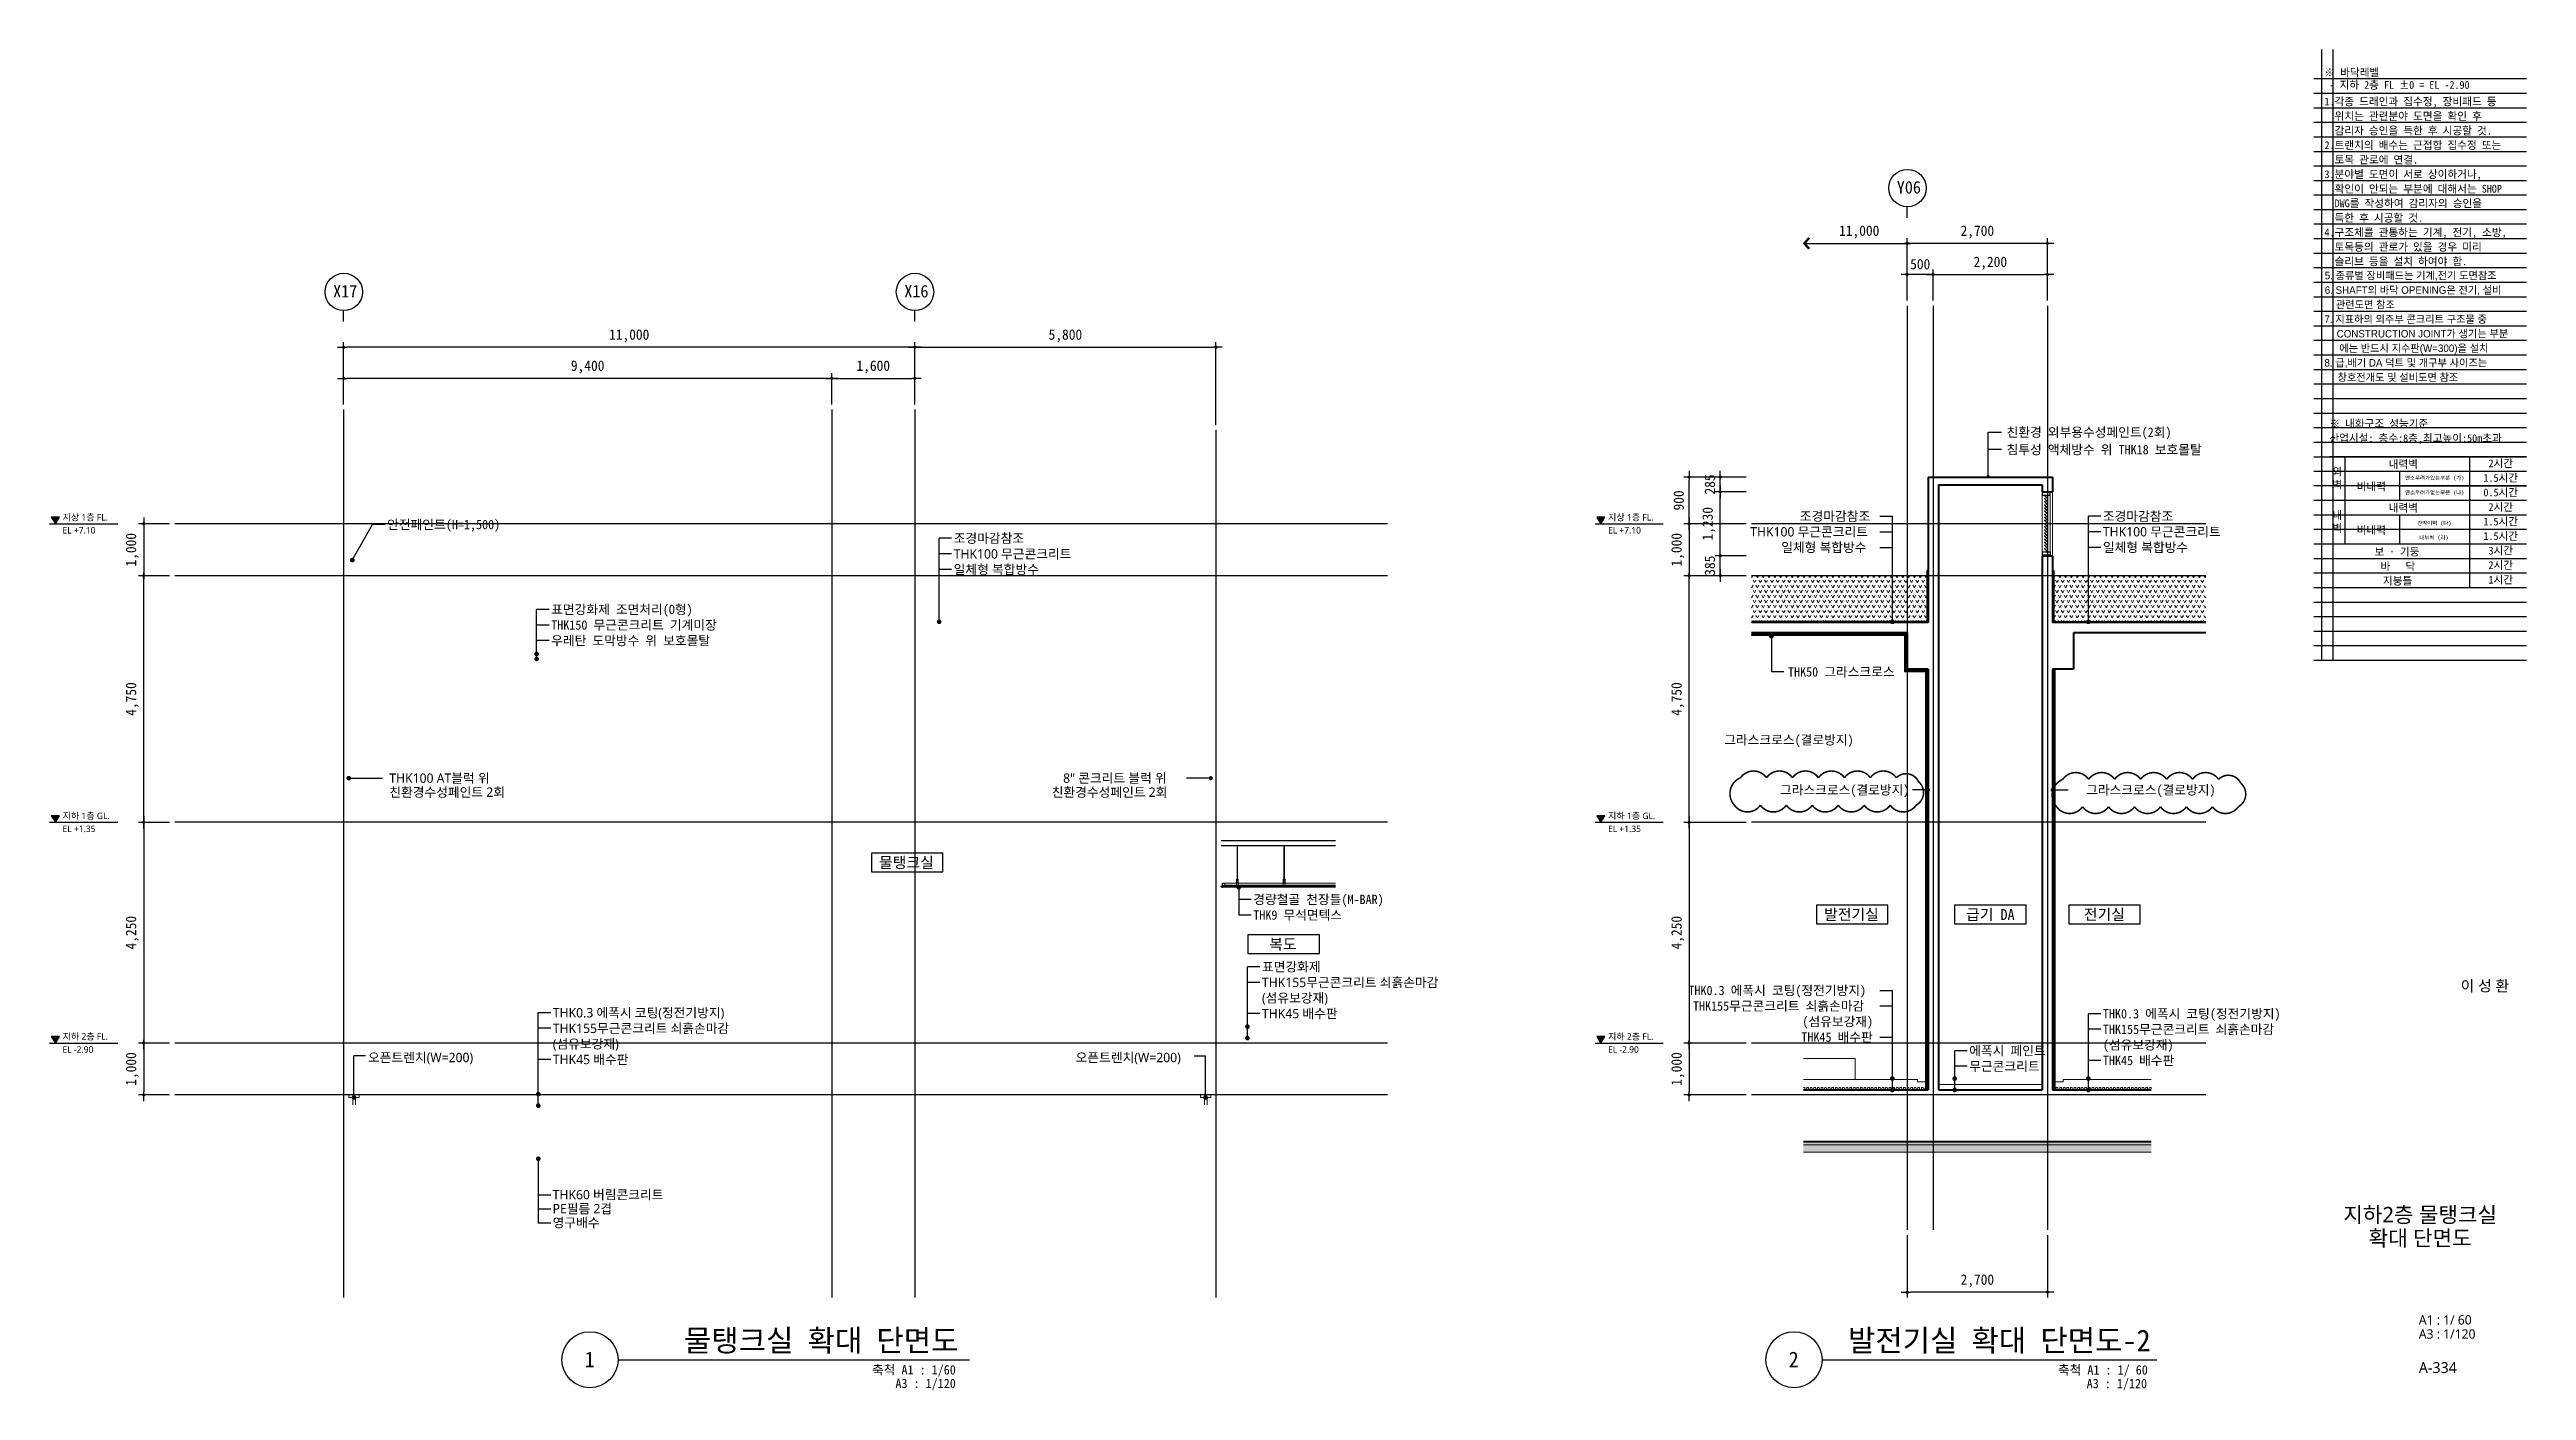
# Model space of a CAD drawing. Header units: inches. Extents: x 2004 to 150234, y 6875187 to 6994525.
# Drawn here: x 50671 to 98371, y 6875187 to 6901012 of the extents above; entities that cross this region are included whole.
import ezdxf
from ezdxf.enums import TextEntityAlignment as Align

# ---------------------------------------------------------------- set-up
doc = ezdxf.new("R2010")
doc.units = ezdxf.units.IN
doc.header["$MEASUREMENT"] = 0
for name, pattern in [('CENTER', [65, 60, -2, 1, -2]), ('DASHED', [0.75, 0.5, -0.25]), ('HID', [2.3, 1.5, -0.8]), ('HIDDEN', [0.375, 0.25, -0.125])]:
    doc.linetypes.add(name, pattern=pattern)
doc.layers.get('0').update_dxf_attribs({"linetype": 'CONTINUOUS'})
for name, color, linetype, lineweight in [('A-AXIS-BUBL', 7, 'CONTINUOUS', 25), ('A-BORD-TEXT', 3, 'CONTINUOUS', 25), ('A-CONC-LIN1', 2, 'CONTINUOUS', 40), ('A-CONC-LIN2', 7, 'CONTINUOUS', 25), ('A-DIMS', 7, 'CONTINUOUS', 25), ('A-DWXM-WIND', 4, 'CONTINUOUS', 25), ('A-ELEV-LIN3', 8, 'CONTINUOUS', 18), ('A-MKXS-LEAD', 7, 'CONTINUOUS', 25), ('A-MKXS-TEXT1', 3, 'CONTINUOUS', 25), ('A-MKXX-NAME', 3, 'CONTINUOUS', 25), ('A-MKXX-SYMB', 7, 'CONTINUOUS', 25), ('A-SECT-LIN1', 4, 'CONTINUOUS', 25), ('A-SECT-LIN3', 255, 'CONTINUOUS', 18), ('A-XXXX-DRBD', 9, 'CONTINUOUS', 20), ('A-XXXX-FIN2', 6, 'CONTINUOUS', 20), ('A-XXXX-HATC', 8, 'CONTINUOUS', 18), ('A-XXXX-HID', 8, 'HIDDEN', 18), ('A-XXXX-INSL2', 8, 'CONTINUOUS', 18), ('A-XXXX-SYMB', 7, 'CONTINUOUS', 25), ('A-XXXX-TXT1', 3, 'CONTINUOUS', 25), ('A-XXXX-TXT2', 3, 'CONTINUOUS', 25), ('A-XXXX-WAT1', 9, 'HID', 20), ('REV-202205', 20, 'CONTINUOUS', 25)]:
    doc.layers.add(name, color=color, linetype=linetype, lineweight=lineweight)
doc.layers.add('A-XXXX-NPLT', color=144, linetype='CONTINUOUS', plot=False)
for name, color, linetype in [('AA-AXIS-LINE-1', 1, 'CENTER'), ('SYMB', 7, 'CONTINUOUS'), ('T', 3, 'CONTINUOUS'), ('TEXT', 4, 'CONTINUOUS')]:
    doc.layers.add(name, color=color, linetype=linetype)
doc.styles.add('HY울릉도L', font='H2GTRE.TTF')
doc.styles.add('돋움체', font='')
doc.styles.add('돋음', font='')
doc.styles.add('맑은 고딕', font='malgun.ttf')
doc.styles.add('맑은고딕', font='malgun.ttf')
doc.styles.get('돋움체').set_extended_font_data('DotumChe')
doc.styles.get('돋음').set_extended_font_data('Dotum')
doc.dimstyles.new('CDIM', dxfattribs={"dimtxt": 2, "dimasz": 0.6, "dimexe": 1, "dimexo": 1, "dimgap": 1, "dimtad": 1, "dimdec": 0, "dimrnd": 0.5, "dimzin": 0, "dimdsep": 32, "dimlunit": 6, "dimtxsty": 'HY울릉도L', "dimblk1": '_CIDOT', "dimblk2": '_CIDOT', "dimsah": 1, "dimcen": 4.5, "dimclrd": 2, "dimclre": 2, "dimclrt": 7, "dimadec": 0, "dimazin": 0, "dimtfac": 1, "dimtdec": 0, "dimtix": 1, "dimtmove": 2, "dimatfit": 1, "dimldrblk": '_CIDOT', "dimfxl": 1, "dimtolj": 1, "dimtzin": 0, "dimlwd": -1, "dimarcsym": 0})
pattern_1 = [(60, (-4368720.03, 6765814.75), (-55.9999996, 96.994845), [56, -56]), (120, (-4368720.03, 6765814.75), (-111.9999996, 2e-07), [56, -56])]

msp = doc.modelspace()

# ---------------------------------------------------------------- texts
at = {"layer": 'A-BORD-TEXT', "style": '맑은고딕'}
msp.add_text('이 성 환', height=210, dxfattribs=at).set_placement((98036.2, 6882873.5), align=Align.RIGHT)
for s, p in [('지하2층 물탱크실', (96323.3, 6878571.7)), ('확대 단면도', (96323.3, 6878121.7))]:
    msp.add_text(s, height=300, dxfattribs=at).set_placement(p, align=Align.MIDDLE_CENTER)
at = {"layer": 'A-DIMS', "color": 3, "insert": (85521, 6897497.4), "char_height": 200, "attachment_point": 5, "style": '돋움체'}
msp.add_mtext('\\A1;11,000', dxfattribs=at)
at = {"layer": 'A-MKXS-TEXT1'}
for s, style, p in [('친환경 외부용수성페인트(2회)', '돋움체', (88359.4, 6893642)), ('침투성 액체방수 위 THK18 보호몰탈', '돋움체', (88359.4, 6893306.1)), ('안전페인트(H=1,500)', '돋움체', (57173.1, 6891863.6)), ('조경마감참조', '맑은고딕', (68082.6, 6891598.7)), ('THK100 무근콘크리트', '맑은고딕', (83422.1, 6891723.4)), ('조경마감참조', '맑은고딕', (84376.4, 6892024.2)), ('THK100 무근콘크리트', '맑은고딕', (90213.5, 6891724.2)), ('조경마감참조', '맑은고딕', (90213.5, 6892024.2)), ('THK100 무근콘크리트', '맑은고딕', (68082.6, 6891298.7)), ('일체형 복합방수', '맑은고딕', (84018.9, 6891424.2)), ('일체형 복합방수', '맑은고딕', (90213.5, 6891424.2)), ('일체형 복합방수', '맑은고딕', (68082.6, 6890998.7)), ('표면강화제 조면처리(O형)', '돋움체', (60331.5, 6890228.7)), ('THK150 무근콘크리트 기계미장', '돋움체', (60331.5, 6889928.7)), ('우레탄 도막방수 위 보호몰탈', '돋움체', (60331.5, 6889628.7)), ('THK50 그라스크로스', '돋움체', (84149.9, 6889026.5)), ('THK100 AT블럭 위', '맑은고딕', (57213.7, 6886979.2)), ('8" 콘크리트 블럭 위', '맑은고딕', (70191, 6886979.2)), ('친환경수성페인트 2회', '맑은고딕', (57213.7, 6886709.2)), ('친환경수성페인트 2회', '맑은고딕', (69971.3, 6886709.2)), ('경량철골 천장틀(M-BAR)', '돋움체', (73852, 6884643.2)), ('THK9 무석면텍스', '돋움체', (73852, 6884343.2)), ('THK155무근콘크리트 쇠흙손마감', '맑은고딕', (74020, 6883045.7)), ('표면강화제', '맑은고딕', (74020, 6883345.7)), ('(섬유보강재)', '맑은고딕', (74020, 6882745.7)), ('THK0.3 에폭시 코팅(정전기방지)', '돋움체', (82231.3, 6882891.3)), ('THK155무근콘크리트 쇠흙손마감', '돋움체', (82318.8, 6882591.3)), ('THK0.3 에폭시 코팅(정전기방지)', '맑은고딕', (60362.6, 6882461.3)), ('THK155무근콘크리트 쇠흙손마감', '맑은고딕', (60362.6, 6882161.3)), ('THK45 배수판', '맑은고딕', (74020, 6882445.7)), ('(섬유보강재)', '돋움체', (84426.8, 6882291.3)), ('THK0.3 에폭시 코팅(정전기방지)', '돋움체', (90213.5, 6882441.9)), ('THK155무근콘크리트 쇠흙손마감', '돋움체', (90213.5, 6882141.9)), ('오픈트렌치(W=200)', '맑은고딕', (56803.9, 6881599.1)), ('(섬유보강재)', '맑은고딕', (60362.6, 6881861.3)), ('오픈트렌치(W=200)', '맑은고딕', (70431.7, 6881599.1)), ('THK45 배수판', '돋움체', (84406.5, 6881991.3)), ('에폭시 페인트', '돋움체', (87640.5, 6881730.2)), ('(섬유보강재)', '돋움체', (90213.5, 6881841.9)), ('THK45 배수판', '맑은고딕', (60362.6, 6881561.3)), ('무근콘크리트', '돋움체', (87640.5, 6881430.2)), ('THK45 배수판', '돋움체', (90213.5, 6881541.9)), ('THK60 버림콘크리트', '맑은고딕', (60359.5, 6878957.8)), ('영구배수', '맑은고딕', (60359.5, 6878417.8)), ('PE필름 2겹', '맑은고딕', (60359.5, 6878687.8))]:
    msp.add_text(s, height=180, dxfattribs=dict(at, style=style)).set_placement(p, align=Align.MIDDLE_LEFT)
at = {"layer": 'A-MKXS-TEXT1', "style": '돋움체'}
for p in [(86487, 6886752.2), (92383.1, 6886752.2)]:
    msp.add_text('그라스크로스(결로방지)', height=180, dxfattribs=at).set_placement(p, align=Align.MIDDLE_RIGHT)
at = {"layer": 'A-MKXX-NAME', "style": '돋움체'}
for s, p in [('※ 바닥레벨', (94481.5, 6900495)), (' - 지하 2층 FL %%P0 = EL -2.90', (94481.5, 6900255))]:
    msp.add_text(s, height=150, dxfattribs=at).set_placement(p)
at = {"layer": 'A-MKXX-NAME'}
for s, style, p in [('물탱크실', '맑은고딕', (67172.7, 6885353.5)), ('발전기실', '돋움체', (85370.4, 6884353.5)), ('급기 DA', '돋움체', (88046.3, 6884353.5)), ('전기실', '돋움체', (90242.8, 6884353.5)), ('복도', '맑은고딕', (74423.3, 6883783.3))]:
    msp.add_text(s, height=210, dxfattribs=dict(at, style=style)).set_placement(p, align=Align.MIDDLE_CENTER)
at = {"layer": 'A-XXXX-TXT1', "style": '맑은고딕'}
for s, height, p in [('A1 : 1/ 60', 180, (96297.5, 6876456.3)), ('A3 : 1/120', 180, (96297.5, 6876184.2)), ('A-334', 210, (96297.5, 6875522.1))]:
    msp.add_text(s, height=height, dxfattribs=at).set_placement(p)
at = {"layer": 'A-XXXX-TXT1', "style": '돋움체'}
for s, p in [('물탱크실 확대 단면도', (68174.4, 6875812.3)), ('발전기실 확대 단면도-2', (91132.9, 6875812.3))]:
    msp.add_text(s, height=420, dxfattribs=at).set_placement(p, align=Align.BOTTOM_RIGHT)
for s, p in [('1', (61071.3, 6875784.8)), ('2', (84258.5, 6875784.8))]:
    msp.add_text(s, height=300, dxfattribs=at).set_placement(p, align=Align.MIDDLE)
for s, p in [('축척 A1 : 1/60', (68123.8, 6875675)), ('A3 : 1/120', (68123.8, 6875412.3))]:
    msp.add_text(s, height=180, dxfattribs=at).set_placement(p, align=Align.TOP_RIGHT)
for s, p in [('축척 A1 : 1/ 60', (91078.9, 6875583.1)), ('A3 : 1/120', (91064.8, 6875320.4))]:
    msp.add_text(s, height=180, dxfattribs=at).set_placement(p, align=Align.MIDDLE_RIGHT)
at = {"layer": 'A-XXXX-TXT2', "style": '돋움체'}
for s, height, p in [('1.각종 드래인과 집수정, 장비패드 등', 150, (94481.5, 6900010)), ('  위치는 관련분야 도면을 확인 후', 150, (94481.5, 6899730)), ('  감리자 승인을 득한 후 시공할 것.', 150, (94481.5, 6899450)), ('2.트랜치의 배수는 근접합 집수정 또는', 150, (94481.5, 6899170)), ('  토목 관로에 연결.', 150, (94481.5, 6898890)), ('3.분야별 도면이 서로 상이하거나, ', 150, (94481.5, 6898610)), ('  확인이 안되는 부분에 대해서는 SHOP', 150, (94481.5, 6898330)), ('  DWG를 작성하여 감리자의 승인을', 150, (94481.5, 6898050)), ('4.구조체를 관통하는 기계, 전기, 소방,', 150, (94481.5, 6897490)), ('  득한 후 시공할 것.', 150, (94481.5, 6897770)), ('  토목등의 관로가 있을 경우 미리', 150, (94481.5, 6897210)), ('  슬리브 등을 설치 하여야 함.', 150, (94481.5, 6896930)), ('산업시설: 층수:8층,최고높이:50m초과', 150, (94575.8, 6893526.7)), ('※ 내화구조 성능기준', 150, (94575.8, 6893806.7)), ('그라스크로스(결로방지)', 180, (82922, 6887715.9))]:
    msp.add_text(s, height=height, dxfattribs=at).set_placement(p, align=Align.MIDDLE_LEFT)
at = {"layer": 'A-XXXX-TXT2', "ltscale": 0.2, "style": '돋움체'}
for s, p in [('Y06', (86477, 6898356.7)), ('X17', (56364.5, 6896356.7)), ('X16', (67364.5, 6896356.7))]:
    msp.add_text(s, height=240, dxfattribs=at).set_placement(p, align=Align.MIDDLE)
at = {"layer": 'A-XXXX-TXT2', "style": '돋움체'}
for s, height, p in [('2시간', 150, (97875.8, 6893041.7)), ('비내력', 150, (95383.9, 6892596.7)), ('내력벽', 150, (95998.9, 6893026.7)), ('연소우려가있는부분 (가)', 75, (96601.5, 6892761.7)), ('1.5시간', 150, (97875.8, 6892761.7)), ('내력벽', 150, (95998.9, 6892186.7)), ('연소우려가없는부분 (나)', 75, (96601.5, 6892481.7)), ('0.5시간', 150, (97875.8, 6892481.7)), ('2시간', 150, (97875.8, 6892201.7)), ('비내력', 150, (95383.9, 6891756.7)), ('간막이벽 (다)', 75, (96595.6, 6891891.7)), ('1.5시간', 150, (97875.8, 6891921.7)), ('1.5시간', 150, (97875.8, 6891641.7)), ('보 · 기둥', 150, (95875.7, 6891339.2)), ('내부벽 (라)', 75, (96588.4, 6891611.7)), ('3시간', 150, (97875.8, 6891361.7)), ('바   닥', 150, (95894.7, 6891059.2)), ('지붕틀', 150, (95889, 6890779.2)), ('2시간', 150, (97875.8, 6891081.7)), ('1시간', 150, (97875.8, 6890801.7))]:
    msp.add_text(s, height=height, dxfattribs=at).set_placement(p, align=Align.MIDDLE_CENTER)
at = {"layer": 'A-XXXX-TXT2', "char_height": 150, "attachment_point": 5, "style": '맑은 고딕'}
for s, width, insert in [('{\\fDotumChe|b0|i0|c129|p49;외\\P벽}', 996.018, (94725.5, 6892749.1)), ('{\\fDotumChe|b0|i0|c129|p49;내\\P벽}', 1000, (94725.8, 6891909.1))]:
    msp.add_mtext_dynamic_manual_height_columns(s, width=width, gutter_width=5000, heights=[0], dxfattribs=dict(at, insert=insert))
at = {"layer": 'T', "style": '돋음'}
for s, p in [('5. 종류별 장비패드는 기계,전기 도면참조', (94485.8, 6896587)), ('6. SHAFT의 바닥 OPENING은 전기, 설비', (94485.8, 6896307)), ('   관련도면 참조', (94542.7, 6896027)), ('7. 지표하의 외주부 콘크리트 구조물 중 ', (94479.9, 6895747)), ('   CONSTRUCTION JOINT가 생기는 부분', (94558.5, 6895467)), ('8. 급,배기 DA 덕트 및 개구부 사이즈는', (94479.9, 6894907)), ('에는 반드시 지수판(W=300)을 설치', (94766, 6895187)), ('창호전개도 및 설비도면 참조', (94732.7, 6894627))]:
    msp.add_text(s, height=144, dxfattribs=at).set_placement(p)

# ---------------------------------------------------------------- blocks, each defined once
blk = doc.blocks.new('_CIDOT')
at = {"color": 0, "linetype": 'ByBlock'}
blk.add_line((2, 0), (-1, 0), dxfattribs=at)
at = {"color": 0, "linetype": 'ByBlock', "const_width": 0.5}
blk.add_lwpolyline([(-0.25, 0, 1), (0.25, 0, 1)], format="xyb", close=True, dxfattribs=at)
blk = doc.blocks.new('*D229')
at = {"layer": 'A-DIMS', "lineweight": -2, "transparency": 16777216}
for p, q in [((52984, 6886128), (52384, 6886128)), ((52984, 6881878), (52384, 6881878))]:
    blk.add_line(p, q, dxfattribs=at)
at = {"layer": 'A-DIMS', "transparency": 16777216}
blk.add_line((52484, 6886068), (52484, 6881938), dxfattribs=at)
at = {"layer": 'A-DIMS', "transparency": 16777216, "xscale": 60, "yscale": 60, "zscale": 60}
for p, rotation in [((52484, 6886128), 90), ((52484, 6881878), 270)]:
    blk.add_blockref('_CIDOT', p, dxfattribs=dict(at, rotation=rotation))
at = {"layer": 'A-DIMS', "color": 3, "transparency": 16777216, "insert": (52265, 6884003), "char_height": 200, "attachment_point": 5, "rotation": 90, "style": '돋움체'}
blk.add_mtext('\\A1;4,250', dxfattribs=at)
blk = doc.blocks.new('*D230')
at = {"layer": 'A-DIMS', "lineweight": -2, "transparency": 16777216}
for p, q in [((52984, 6890878), (52384, 6890878)), ((52984, 6886128), (52384, 6886128))]:
    blk.add_line(p, q, dxfattribs=at)
at = {"layer": 'A-DIMS', "transparency": 16777216}
blk.add_line((52484, 6886188), (52484, 6890818), dxfattribs=at)
at = {"layer": 'A-DIMS', "transparency": 16777216, "xscale": 60, "yscale": 60, "zscale": 60}
for p, rotation in [((52484, 6890878), 90), ((52484, 6886128), 270)]:
    blk.add_blockref('_CIDOT', p, dxfattribs=dict(at, rotation=rotation))
at = {"layer": 'A-DIMS', "color": 3, "transparency": 16777216, "insert": (52265, 6888503), "char_height": 200, "attachment_point": 5, "rotation": 90, "style": '돋움체'}
blk.add_mtext('\\A1;4,750', dxfattribs=at)
blk = doc.blocks.new('*D231')
at = {"layer": 'A-DIMS', "lineweight": -2, "transparency": 16777216}
for p, q in [((52984, 6891878), (52384, 6891878)), ((52984, 6890878), (52384, 6890878))]:
    blk.add_line(p, q, dxfattribs=at)
at = {"layer": 'A-DIMS', "transparency": 16777216}
blk.add_line((52484, 6891818), (52484, 6890938), dxfattribs=at)
at = {"layer": 'A-DIMS', "transparency": 16777216, "xscale": 60, "yscale": 60, "zscale": 60}
for p, rotation in [((52484, 6891878), 90), ((52484, 6890878), 270)]:
    blk.add_blockref('_CIDOT', p, dxfattribs=dict(at, rotation=rotation))
at = {"layer": 'A-DIMS', "color": 3, "transparency": 16777216, "insert": (52265, 6891378), "char_height": 200, "attachment_point": 5, "rotation": 90, "style": '돋움체'}
blk.add_mtext('\\A1;1,000', dxfattribs=at)
blk = doc.blocks.new('입단면LEVEL1')
at = {"layer": 'SYMB', "linetype": 'ByBlock'}
blk.add_line((0, 0), (26.26, 0), dxfattribs=at)
blk.add_lwpolyline([(0.64, 2.5), (2.24, 0), (3.84, 2.5)], close=True, dxfattribs=at)
blk.add_solid([(0.64, 2.5), (3.84, 2.5), (2.24, 0)], dxfattribs=at)
at = {"layer": 'TEXT', "style": '돋움체'}
for tag, p in [('층레벨', (5.03, 1.28)), ('LEVEL', (5.85, -2.99))]:
    blk.add_attdef(tag, p, '', height=2.5, dxfattribs=at)
blk = doc.blocks.new('*D232')
at = {"layer": 'A-DIMS', "lineweight": -2, "transparency": 16777216}
for p, q in [((52984, 6881878), (52384, 6881878)), ((52984, 6880878), (52384, 6880878))]:
    blk.add_line(p, q, dxfattribs=at)
at = {"layer": 'A-DIMS', "transparency": 16777216}
blk.add_line((52484, 6881818), (52484, 6880938), dxfattribs=at)
at = {"layer": 'A-DIMS', "transparency": 16777216, "xscale": 60, "yscale": 60, "zscale": 60}
for p, rotation in [((52484, 6881878), 90), ((52484, 6880878), 270)]:
    blk.add_blockref('_CIDOT', p, dxfattribs=dict(at, rotation=rotation))
at = {"layer": 'A-DIMS', "color": 3, "transparency": 16777216, "insert": (52265, 6881378), "char_height": 200, "attachment_point": 5, "rotation": 90, "style": '돋움체'}
blk.add_mtext('\\A1;1,000', dxfattribs=at)
blk = doc.blocks.new('*D234')
at = {"layer": 'A-DIMS', "lineweight": -2, "transparency": 16777216}
for p, q in [((56334, 6894178), (56334, 6894778)), ((65734, 6894178), (65734, 6894778))]:
    blk.add_line(p, q, dxfattribs=at)
at = {"layer": 'A-DIMS', "transparency": 16777216}
blk.add_line((65674, 6894678), (56394, 6894678), dxfattribs=at)
at = {"layer": 'A-DIMS', "transparency": 16777216, "xscale": 60, "yscale": 60, "zscale": 60, "rotation": 180}
blk.add_blockref('_CIDOT', (56334, 6894678), dxfattribs=at)
at = {"layer": 'A-DIMS', "transparency": 16777216, "xscale": 60, "yscale": 60, "zscale": 60}
blk.add_blockref('_CIDOT', (65734, 6894678), dxfattribs=at)
at = {"layer": 'A-DIMS', "color": 3, "transparency": 16777216, "insert": (61034, 6894897), "char_height": 200, "attachment_point": 5, "style": '돋움체'}
blk.add_mtext('\\A1;9,400', dxfattribs=at)
blk = doc.blocks.new('*D233')
at = {"layer": 'A-DIMS', "lineweight": -2, "transparency": 16777216}
for p, q in [((56334, 6894178), (56334, 6895378)), ((67334, 6894178), (67334, 6895378))]:
    blk.add_line(p, q, dxfattribs=at)
at = {"layer": 'A-DIMS', "transparency": 16777216}
blk.add_line((67274, 6895278), (56394, 6895278), dxfattribs=at)
at = {"layer": 'A-DIMS', "transparency": 16777216, "xscale": 60, "yscale": 60, "zscale": 60, "rotation": 180}
blk.add_blockref('_CIDOT', (56334, 6895278), dxfattribs=at)
at = {"layer": 'A-DIMS', "transparency": 16777216, "xscale": 60, "yscale": 60, "zscale": 60}
blk.add_blockref('_CIDOT', (67334, 6895278), dxfattribs=at)
at = {"layer": 'A-DIMS', "color": 3, "transparency": 16777216, "insert": (61834, 6895497), "char_height": 200, "attachment_point": 5, "style": '돋움체'}
blk.add_mtext('\\A1;11,000', dxfattribs=at)
blk = doc.blocks.new('A$C36533B92')
at = {"layer": 'A-AXIS-BUBL', "ltscale": 0.2}
blk.add_line((0, -210), (0, 0), dxfattribs=at)
blk.add_circle((4, 360), 360, dxfattribs=at)
blk = doc.blocks.new('*D235')
at = {"layer": 'A-DIMS', "lineweight": -2, "transparency": 16777216}
for p, q in [((67334, 6894178), (67334, 6895378)), ((73134, 6893778), (73134, 6895378))]:
    blk.add_line(p, q, dxfattribs=at)
at = {"layer": 'A-DIMS', "transparency": 16777216}
blk.add_line((67394, 6895278), (73074, 6895278), dxfattribs=at)
at = {"layer": 'A-DIMS', "transparency": 16777216, "xscale": 60, "yscale": 60, "zscale": 60, "rotation": 180}
blk.add_blockref('_CIDOT', (67334, 6895278), dxfattribs=at)
at = {"layer": 'A-DIMS', "transparency": 16777216, "xscale": 60, "yscale": 60, "zscale": 60}
blk.add_blockref('_CIDOT', (73134, 6895278), dxfattribs=at)
at = {"layer": 'A-DIMS', "color": 3, "transparency": 16777216, "insert": (70234, 6895497), "char_height": 200, "attachment_point": 5, "style": '돋움체'}
blk.add_mtext('\\A1;5,800', dxfattribs=at)
blk = doc.blocks.new('*D243')
at = {"layer": 'A-DIMS', "lineweight": -2, "transparency": 16777216}
for p, q in [((65734, 6894178), (65734, 6894778)), ((67334, 6894178), (67334, 6894778))]:
    blk.add_line(p, q, dxfattribs=at)
at = {"layer": 'A-DIMS', "transparency": 16777216}
blk.add_line((65794, 6894678), (67274, 6894678), dxfattribs=at)
at = {"layer": 'A-DIMS', "transparency": 16777216, "xscale": 60, "yscale": 60, "zscale": 60, "rotation": 180}
blk.add_blockref('_CIDOT', (65734, 6894678), dxfattribs=at)
at = {"layer": 'A-DIMS', "transparency": 16777216, "xscale": 60, "yscale": 60, "zscale": 60}
blk.add_blockref('_CIDOT', (67334, 6894678), dxfattribs=at)
at = {"layer": 'A-DIMS', "color": 3, "transparency": 16777216, "insert": (66534, 6894897), "char_height": 200, "attachment_point": 5, "style": '돋움체'}
blk.add_mtext('\\A1;1,600', dxfattribs=at)
blk = doc.blocks.new('NOTE')
at = {"layer": 'A-XXXX-NPLT'}
for p, q in [((1010660, 179733), (1010660, 175813)), ((1010734, 175813), (1010734, 179733)), ((1010610, 179546), (1011975, 179546)), ((1010610, 179453), (1011975, 179453)), ((1010610, 179359), (1011975, 179359)), ((1010610, 179266), (1011975, 179266)), ((1010610, 179173), (1011975, 179173)), ((1010610, 179079), (1011975, 179079)), ((1010610, 178986), (1011975, 178986)), ((1010610, 178893), (1011975, 178893)), ((1010610, 178799), (1011975, 178799)), ((1010610, 178706), (1011975, 178706)), ((1010610, 178613), (1011975, 178613)), ((1010610, 178519), (1011975, 178519)), ((1010610, 178426), (1011975, 178426)), ((1010610, 178333), (1011975, 178333)), ((1010610, 178239), (1011975, 178239)), ((1010610, 178146), (1011975, 178146)), ((1010610, 178053), (1011975, 178053)), ((1010610, 177959), (1011975, 177959)), ((1010610, 177866), (1011975, 177866)), ((1010610, 177773), (1011975, 177773)), ((1010610, 177679), (1011975, 177679)), ((1010610, 177586), (1011975, 177586)), ((1010610, 177493), (1011975, 177493)), ((1010610, 177399), (1011975, 177399)), ((1010610, 177306), (1011975, 177306)), ((1010610, 177213), (1011975, 177213)), ((1010610, 177119), (1011975, 177119)), ((1010610, 177026), (1011975, 177026)), ((1010610, 176933), (1011975, 176933)), ((1010610, 176839), (1011975, 176839)), ((1010610, 176746), (1011975, 176746)), ((1010610, 176653), (1011975, 176653)), ((1010610, 176559), (1011975, 176559)), ((1010610, 176466), (1011975, 176466)), ((1010610, 176373), (1011975, 176373)), ((1010610, 176279), (1011975, 176279)), ((1010610, 176186), (1011975, 176186)), ((1010610, 176093), (1011975, 176093)), ((1010610, 175999), (1011975, 175999)), ((1010610, 175906), (1011975, 175906)), ((1010610, 175813), (1011975, 175813))]:
    blk.add_line(p, q, dxfattribs=at)
blk = doc.blocks.new('*D289')
at = {"layer": 'A-DIMS', "lineweight": -2, "transparency": 16777216}
for p, q in [((86446, 6896178), (86446, 6897378)), ((89146, 6896178), (89146, 6897378))]:
    blk.add_line(p, q, dxfattribs=at)
at = {"layer": 'A-DIMS', "transparency": 16777216}
blk.add_line((89086, 6897278), (86506, 6897278), dxfattribs=at)
at = {"layer": 'A-DIMS', "transparency": 16777216, "xscale": 60, "yscale": 60, "zscale": 60, "rotation": 180}
blk.add_blockref('_CIDOT', (86446, 6897278), dxfattribs=at)
at = {"layer": 'A-DIMS', "transparency": 16777216, "xscale": 60, "yscale": 60, "zscale": 60}
blk.add_blockref('_CIDOT', (89146, 6897278), dxfattribs=at)
at = {"layer": 'A-DIMS', "color": 3, "transparency": 16777216, "insert": (87796, 6897497), "char_height": 200, "attachment_point": 5, "style": '돋움체'}
blk.add_mtext('\\A1;2,700', dxfattribs=at)
blk = doc.blocks.new('*D290')
at = {"layer": 'A-DIMS', "lineweight": -2, "transparency": 16777216}
for p, q in [((83346, 6886128), (82146, 6886128)), ((83346, 6881878), (82146, 6881878))]:
    blk.add_line(p, q, dxfattribs=at)
at = {"layer": 'A-DIMS', "transparency": 16777216}
blk.add_line((82246, 6886068), (82246, 6881938), dxfattribs=at)
at = {"layer": 'A-DIMS', "transparency": 16777216, "xscale": 60, "yscale": 60, "zscale": 60}
for p, rotation in [((82246, 6886128), 90), ((82246, 6881878), 270)]:
    blk.add_blockref('_CIDOT', p, dxfattribs=dict(at, rotation=rotation))
at = {"layer": 'A-DIMS', "color": 3, "transparency": 16777216, "insert": (82027, 6884003), "char_height": 200, "attachment_point": 5, "rotation": 90, "style": '돋움체'}
blk.add_mtext('\\A1;4,250', dxfattribs=at)
blk = doc.blocks.new('*D291')
at = {"layer": 'A-DIMS', "lineweight": -2, "transparency": 16777216}
for p, q in [((83346, 6890878), (82146, 6890878)), ((83346, 6886128), (82146, 6886128))]:
    blk.add_line(p, q, dxfattribs=at)
at = {"layer": 'A-DIMS', "transparency": 16777216}
blk.add_line((82246, 6886188), (82246, 6890818), dxfattribs=at)
at = {"layer": 'A-DIMS', "transparency": 16777216, "xscale": 60, "yscale": 60, "zscale": 60}
for p, rotation in [((82246, 6890878), 90), ((82246, 6886128), 270)]:
    blk.add_blockref('_CIDOT', p, dxfattribs=dict(at, rotation=rotation))
at = {"layer": 'A-DIMS', "color": 3, "transparency": 16777216, "insert": (82027, 6888503), "char_height": 200, "attachment_point": 5, "rotation": 90, "style": '돋움체'}
blk.add_mtext('\\A1;4,750', dxfattribs=at)
blk = doc.blocks.new('*D292')
at = {"layer": 'A-DIMS', "lineweight": -2, "transparency": 16777216}
for p, q in [((83346, 6891878), (82146, 6891878)), ((83346, 6890878), (82146, 6890878))]:
    blk.add_line(p, q, dxfattribs=at)
at = {"layer": 'A-DIMS', "transparency": 16777216}
blk.add_line((82246, 6891818), (82246, 6890938), dxfattribs=at)
at = {"layer": 'A-DIMS', "transparency": 16777216, "xscale": 60, "yscale": 60, "zscale": 60}
for p, rotation in [((82246, 6891878), 90), ((82246, 6890878), 270)]:
    blk.add_blockref('_CIDOT', p, dxfattribs=dict(at, rotation=rotation))
at = {"layer": 'A-DIMS', "color": 3, "transparency": 16777216, "insert": (82027, 6891378), "char_height": 200, "attachment_point": 5, "rotation": 90, "style": '돋움체'}
blk.add_mtext('\\A1;1,000', dxfattribs=at)
blk = doc.blocks.new('*D293')
at = {"layer": 'A-DIMS', "lineweight": -2, "transparency": 16777216}
for p, q in [((83346, 6881878), (82146, 6881878)), ((83346, 6880878), (82146, 6880878))]:
    blk.add_line(p, q, dxfattribs=at)
at = {"layer": 'A-DIMS', "transparency": 16777216}
blk.add_line((82246, 6881818), (82246, 6880938), dxfattribs=at)
at = {"layer": 'A-DIMS', "transparency": 16777216, "xscale": 60, "yscale": 60, "zscale": 60}
for p, rotation in [((82246, 6881878), 90), ((82246, 6880878), 270)]:
    blk.add_blockref('_CIDOT', p, dxfattribs=dict(at, rotation=rotation))
at = {"layer": 'A-DIMS', "color": 3, "transparency": 16777216, "insert": (82027, 6881378), "char_height": 200, "attachment_point": 5, "rotation": 90, "style": '돋움체'}
blk.add_mtext('\\A1;1,000', dxfattribs=at)
blk = doc.blocks.new('*D283')
at = {"layer": 'A-DIMS', "lineweight": -2, "transparency": 16777216}
for p, q in [((83346, 6892778), (82146, 6892778)), ((83346, 6891878), (82146, 6891878))]:
    blk.add_line(p, q, dxfattribs=at)
at = {"layer": 'A-DIMS', "transparency": 16777216}
blk.add_line((82246, 6891938), (82246, 6892718), dxfattribs=at)
at = {"layer": 'A-DIMS', "transparency": 16777216, "xscale": 60, "yscale": 60, "zscale": 60}
for p, rotation in [((82246, 6892778), 90), ((82246, 6891878), 270)]:
    blk.add_blockref('_CIDOT', p, dxfattribs=dict(at, rotation=rotation))
at = {"layer": 'A-DIMS', "color": 3, "transparency": 16777216, "insert": (82046, 6892328), "char_height": 200, "attachment_point": 5, "rotation": 90, "style": '돋움체'}
blk.add_mtext('\\A1;900', dxfattribs=at)
blk = doc.blocks.new('*D284')
at = {"layer": 'A-DIMS', "lineweight": -2, "transparency": 16777216}
for p, q in [((83346, 6892778), (82746, 6892778)), ((83346, 6892493), (82746, 6892493))]:
    blk.add_line(p, q, dxfattribs=at)
at = {"layer": 'A-DIMS', "transparency": 16777216}
for p, q in [((82846, 6892838), (82846, 6892898)), ((82846, 6892493), (82846, 6892778)), ((82846, 6892433), (82846, 6892373))]:
    blk.add_line(p, q, dxfattribs=at)
at = {"layer": 'A-DIMS', "transparency": 16777216, "xscale": 60, "yscale": 60, "zscale": 60}
for p, rotation in [((82846, 6892778), 270), ((82846, 6892493), 90)]:
    blk.add_blockref('_CIDOT', p, dxfattribs=dict(at, rotation=rotation))
at = {"layer": 'A-DIMS', "color": 3, "transparency": 16777216, "insert": (82646, 6892636), "char_height": 200, "attachment_point": 5, "rotation": 90, "style": '돋움체'}
blk.add_mtext('\\A1;285', dxfattribs=at)
blk = doc.blocks.new('*D285')
at = {"layer": 'A-DIMS', "lineweight": -2, "transparency": 16777216}
for p, q in [((83346, 6892493), (82746, 6892493)), ((83346, 6891263), (82746, 6891263))]:
    blk.add_line(p, q, dxfattribs=at)
at = {"layer": 'A-DIMS', "transparency": 16777216}
blk.add_line((82846, 6891323), (82846, 6892433), dxfattribs=at)
at = {"layer": 'A-DIMS', "transparency": 16777216, "xscale": 60, "yscale": 60, "zscale": 60}
for p, rotation in [((82846, 6892493), 90), ((82846, 6891263), 270)]:
    blk.add_blockref('_CIDOT', p, dxfattribs=dict(at, rotation=rotation))
at = {"layer": 'A-DIMS', "color": 3, "transparency": 16777216, "insert": (82627, 6891878), "char_height": 200, "attachment_point": 5, "rotation": 90, "style": '돋움체'}
blk.add_mtext('\\A1;1,230', dxfattribs=at)
blk = doc.blocks.new('*D286')
at = {"layer": 'A-DIMS', "lineweight": -2, "transparency": 16777216}
for p, q in [((83346, 6891263), (82746, 6891263)), ((83346, 6890878), (82746, 6890878))]:
    blk.add_line(p, q, dxfattribs=at)
at = {"layer": 'A-DIMS', "transparency": 16777216}
for p, q in [((82846, 6891323), (82846, 6891383)), ((82846, 6890878), (82846, 6891263)), ((82846, 6890818), (82846, 6890758))]:
    blk.add_line(p, q, dxfattribs=at)
at = {"layer": 'A-DIMS', "transparency": 16777216, "xscale": 60, "yscale": 60, "zscale": 60}
for p, rotation in [((82846, 6891263), 270), ((82846, 6890878), 90)]:
    blk.add_blockref('_CIDOT', p, dxfattribs=dict(at, rotation=rotation))
at = {"layer": 'A-DIMS', "color": 3, "transparency": 16777216, "insert": (82646, 6891071), "char_height": 200, "attachment_point": 5, "rotation": 90, "style": '돋움체'}
blk.add_mtext('\\A1;385', dxfattribs=at)
blk = doc.blocks.new('*D287')
at = {"layer": 'A-DIMS', "transparency": 16777216}
for p, q in [((86386, 6896678), (86326, 6896678)), ((86946, 6896678), (86446, 6896678)), ((87006, 6896678), (87066, 6896678))]:
    blk.add_line(p, q, dxfattribs=at)
at = {"layer": 'A-DIMS', "lineweight": -2, "transparency": 16777216}
for p, q in [((86446, 6896178), (86446, 6896778)), ((86946, 6896178), (86946, 6896778))]:
    blk.add_line(p, q, dxfattribs=at)
at = {"layer": 'A-DIMS', "transparency": 16777216, "xscale": 60, "yscale": 60, "zscale": 60}
blk.add_blockref('_CIDOT', (86446, 6896678), dxfattribs=at)
at = {"layer": 'A-DIMS', "transparency": 16777216, "xscale": 60, "yscale": 60, "zscale": 60, "rotation": 180}
blk.add_blockref('_CIDOT', (86946, 6896678), dxfattribs=at)
at = {"layer": 'A-DIMS', "color": 3, "transparency": 16777216, "insert": (86696, 6896878), "char_height": 200, "attachment_point": 5, "style": '돋움체'}
blk.add_mtext('\\A1;500', dxfattribs=at)
blk = doc.blocks.new('*D288')
at = {"layer": 'A-DIMS', "lineweight": -2, "transparency": 16777216}
for p, q in [((86946, 6896178), (86946, 6896778)), ((89146, 6896178), (89146, 6896778))]:
    blk.add_line(p, q, dxfattribs=at)
at = {"layer": 'A-DIMS', "transparency": 16777216}
blk.add_line((87006, 6896678), (89086, 6896678), dxfattribs=at)
at = {"layer": 'A-DIMS', "transparency": 16777216, "xscale": 60, "yscale": 60, "zscale": 60, "rotation": 180}
blk.add_blockref('_CIDOT', (86946, 6896678), dxfattribs=at)
at = {"layer": 'A-DIMS', "transparency": 16777216, "xscale": 60, "yscale": 60, "zscale": 60}
blk.add_blockref('_CIDOT', (89146, 6896678), dxfattribs=at)
at = {"layer": 'A-DIMS', "color": 3, "transparency": 16777216, "insert": (88046, 6896897), "char_height": 200, "attachment_point": 5, "style": '돋움체'}
blk.add_mtext('\\A1;2,200', dxfattribs=at)
blk = doc.blocks.new('*D282')
at = {"layer": 'A-DIMS', "lineweight": -2, "transparency": 16777216}
for p, q in [((86446, 6878178), (86446, 6876978)), ((89146, 6878178), (89146, 6876978))]:
    blk.add_line(p, q, dxfattribs=at)
at = {"layer": 'A-DIMS', "transparency": 16777216}
blk.add_line((89086, 6877078), (86506, 6877078), dxfattribs=at)
at = {"layer": 'A-DIMS', "transparency": 16777216, "xscale": 60, "yscale": 60, "zscale": 60, "rotation": 180}
blk.add_blockref('_CIDOT', (86446, 6877078), dxfattribs=at)
at = {"layer": 'A-DIMS', "transparency": 16777216, "xscale": 60, "yscale": 60, "zscale": 60}
blk.add_blockref('_CIDOT', (89146, 6877078), dxfattribs=at)
at = {"layer": 'A-DIMS', "color": 3, "transparency": 16777216, "insert": (87796, 6877297), "char_height": 200, "attachment_point": 5, "style": '돋움체'}
blk.add_mtext('\\A1;2,700', dxfattribs=at)
blk = doc.blocks.new('ARROW')
blk.add_lwpolyline([(0, 0.87), (0.74, 0), (0, -0.87), (0.15, -1), (1, 0), (0.15, 1)], close=True)
for points in [[(0, 0.87), (0.15, 1), (0.74, 0), (1, 0)], [(0.74, 0), (1, 0), (0, -0.87), (0.15, -1)]]:
    blk.add_solid(points)

# ---------------------------------------------------------------- dimensions: what is measured, and where the dimension line sits
at = {"layer": 'A-DIMS'}
for base, p1, p2, angle, picture, middle in [((86446.3, 6897278.3), (89146.3, 6896078.3), (86446.3, 6896078.3), 180, '*D289', (87796.3, 6897497.4)), ((86446.3, 6896678.3), (86946.3, 6896078.3), (86446.3, 6896078.3), 180, '*D287', (86696.3, 6896878.5)), ((56333.8, 6895278.3), (67333.8, 6894078.3), (56333.8, 6894078.3), 180, '*D233', (61833.8, 6895497.4)), ((56333.8, 6894678.3), (65733.8, 6894078.3), (56333.8, 6894078.3), 180, '*D234', (61033.8, 6894897.4)), ((82246.3, 6892778.3), (83446.3, 6891878.3), (83446.3, 6892778.3), 90, '*D283', (82046.1, 6892328.3)), ((82846.3, 6892778.3), (83446.3, 6892493.3), (83446.3, 6892778.3), 90, '*D284', (82646.1, 6892635.8)), ((82846.3, 6892493.3), (83446.3, 6891263.3), (83446.3, 6892493.3), 90, '*D285', (82627.2, 6891878.3)), ((52483.8, 6890878.3), (53083.8, 6891878.3), (53083.8, 6890878.3), 270, '*D231', (52264.7, 6891378.3)), ((82246.3, 6890878.3), (83446.3, 6891878.3), (83446.3, 6890878.3), 270, '*D292', (82027.2, 6891378.3)), ((82846.3, 6891263.3), (83446.3, 6890878.3), (83446.3, 6891263.3), 90, '*D286', (82646.1, 6891070.8)), ((52483.8, 6890878.3), (53083.8, 6886128.3), (53083.8, 6890878.3), 90, '*D230', (52264.7, 6888503.3)), ((82246.3, 6890878.3), (83446.3, 6886128.3), (83446.3, 6890878.3), 90, '*D291', (82027.2, 6888503.3)), ((52483.8, 6881878.3), (53083.8, 6886128.3), (53083.8, 6881878.3), 270, '*D229', (52264.7, 6884003.3)), ((82246.3, 6881878.3), (83446.3, 6886128.3), (83446.3, 6881878.3), 270, '*D290', (82027.2, 6884003.3)), ((52483.8, 6880878.3), (53083.8, 6881878.3), (53083.8, 6880878.3), 270, '*D232', (52264.7, 6881378.3)), ((82246.3, 6880878.3), (83446.3, 6881878.3), (83446.3, 6880878.3), 270, '*D293', (82027.2, 6881378.3)), ((86446.3, 6877078.3), (89146.3, 6878278.3), (86446.3, 6878278.3), 180, '*D282', (87796.3, 6877297.4))]:
    dim = msp.add_linear_dim(base=base, p1=p1, p2=p2, angle=angle, dimstyle='CDIM', override={"dimscale": 100, "dimtxsty": '돋움체', "dimclrd": 256, "dimclre": 256, "dimclrt": 3}, dxfattribs=at)
    dim.commit()
    dim.dimension.update_dxf_attribs({"geometry": picture, "text_midpoint": middle})
for base, p1, p2, picture, middle in [((89146.3, 6896678.3), (86946.3, 6896078.3), (89146.3, 6896078.3), '*D288', (88046.3, 6896897.4)), ((73133.8, 6895278.3), (67333.8, 6894078.3), (73133.8, 6893678.3), '*D235', (70233.8, 6895497.4)), ((67333.8, 6894678.3), (65733.8, 6894078.3), (67333.8, 6894078.3), '*D243', (66533.8, 6894897.4))]:
    dim = msp.add_linear_dim(base=base, p1=p1, p2=p2, dimstyle='CDIM', override={"dimscale": 100, "dimtxsty": '돋움체', "dimclrd": 256, "dimclre": 256, "dimclrt": 3}, dxfattribs=at)
    dim.commit()
    dim.dimension.update_dxf_attribs({"geometry": picture, "text_midpoint": middle})

# ---------------------------------------------------------------- hatches: boundary and pattern name
at = {"layer": 'A-MKXS-LEAD'}
h = msp.add_hatch(color=256, dxfattribs=at)
edge = h.paths.add_edge_path()
edge.add_arc((88003.4, 6892787.5), 33.3, 0, 360)
h = msp.add_hatch(color=256, dxfattribs=at)
edge = h.paths.add_edge_path()
edge.add_arc((73033.8, 6886979.2), 40, 180, 540, ccw=False)
h = msp.add_hatch(color=256, dxfattribs=at)
edge = h.paths.add_edge_path()
edge.add_arc((86846.3, 6886752.2), 40, 180, 540, ccw=False)
h = msp.add_hatch(color=256, dxfattribs=at)
edge = h.paths.add_edge_path()
edge.add_arc((89246.3, 6886752.2), 40, 0, 360)
at = {"layer": 'A-XXXX-HATC'}
h = msp.add_hatch(dxfattribs=at)
h.set_pattern_fill('사질토', color=256, scale=700)
h.set_pattern_definition(pattern_1)
h.paths.add_polyline_path([(83446.3, 6890878.3), (83446.3, 6889998.3), (86812.1, 6889998.3), (86826.3, 6890012.5), (86826.3, 6890878.3)])
h = msp.add_hatch(dxfattribs=at)
h.set_pattern_fill('사질토', color=256, scale=700)
h.set_pattern_definition(pattern_1)
h.paths.add_polyline_path([(92195.8, 6889998.3), (92195.8, 6890878.3), (89266.3, 6890878.3), (89266.3, 6890012.5), (89280.4, 6889998.3)])
h = msp.add_hatch(dxfattribs=at)
h.set_pattern_fill('DOTS', color=256, scale=100)
h.set_pattern_definition([(0, (-48774.768, 6959611.298), (3.125, 6.25), [0, -6.25])])
h.paths.add_polyline_path([(84446.3, 6879978.3), (84446.3, 6879918.3), (91146.3, 6879918.3), (91146.3, 6879978.3)])
h = msp.add_hatch(dxfattribs=at)
h.set_pattern_fill('GRAVEL', color=256, scale=200)
h.set_pattern_definition([(228.012788, (-48630.768, 6959811.298), (-1600, -1800), [26.9072, -2663.8176]), (184.969741, (-48648.768, 6959791.298), (2400, 200), [46.1736, -4571.18495]), (132.510447, (-48694.768, 6959787.298), (2000, -2200), [32.5576, -3223.20652]), (267.273689, (-48772.768, 6959737.298), (200, 4000), [42.0476, -4162.7116]), (292.833654, (-48774.768, 6959695.298), (-1000, 2400), [41.231, -4081.87463]), (357.273689, (-48758.768, 6959657.298), (-4000, 200), [42.0476, -4162.7116]), (37.6942405, (-48716.768, 6959655.298), (-2600, -2000), [55.6058, -5504.9697]), (72.2553284, (-48672.768, 6959689.298), (1400, 4400), [52.4976, -5197.2643]), (121.4295656, (-48656.768, 6959739.298), (-1600, 2600), [42.19, -4176.81462]), (175.236358, (-48678.768, 6959775.298), (2200, -200), [48.1664, -2360.15252]), (222.397438, (-48726.768, 6959779.298), (-2400, -2200), [62.2896, -6166.675]), (138.814075, (-48574.768, 6959735.298), (-1400, 1200), [21.2602, -2104.76896]), (171.4692344, (-48590.768, 6959749.298), (2600, -400), [40.4474, -4004.30228]), (225, (-48630.77, 6959755.3), (-2e-14, -200), [28.2842, -254.55851]), (203.19859, (-48644.768, 6959779.298), (1000, 400), [15.2316, -1507.92302]), (291.80141, (-48658.77, 6959773.298), (-200, 600), [21.5406, -1055.49236]), (30.963757, (-48650.768, 6959753.298), (600, 400), [34.9858, -1131.20458]), (161.56505, (-48620.77, 6959771.3), (400, -200), [25.2982, -607.15733]), (16.38954, (-48774.768, 6959773.298), (2000, 600), [35.44, -3508.56903]), (70.346176, (-48740.768, 6959783.298), (-800, -2200), [29.7322, -2943.48155]), (293.19859, (-48620.768, 6959811.298), (-400, 1000), [30.463, -1492.69162]), (343.61046, (-48608.768, 6959783.298), (-2000, 600), [35.44, -3508.56903]), (339.443955, (-48774.768, 6959649.298), (-1000, 400), [34.176, -1674.62475]), (294.775141, (-48742.768, 6959637.298), (-1000, 2200), [28.6356, -2834.92861]), (66.80141, (-48618.768, 6959611.298), (400, 1000), [30.463, -1492.69162]), (17.354025, (-48606.768, 6959639.298), (-2600, -800), [33.5262, -3319.08472]), (69.443955, (-48716.768, 6959611.298), (-400, -1000), [17.088, -1691.71275]), (101.309932, (-48630.77, 6959611.298), (-200, 800), [10.198, -1009.6059]), (165.963757, (-48632.77, 6959621.3), (600, -200), [41.231, -783.39013]), (186.009006, (-48672.768, 6959631.298), (2000, 200), [38.21, -3782.78463]), (303.690068, (-48650.77, 6959735.3), (-200, 400), [28.8444, -692.26586]), (353.1572266, (-48634.768, 6959711.298), (3400, -400), [50.3588, -4985.51252]), (60.945396, (-48584.768, 6959705.298), (-800, -1400), [20.5912, -2038.53483]), (90, (-48574.77, 6959723.3), (-200, 200), [12, -188]), (120.256437, (-48676.768, 6959637.298), (800, -1400), [27.7848, -2750.704]), (48.012788, (-48690.768, 6959661.298), (1600, 1800), [53.8144, -2636.9104]), (0, (-48654.77, 6959701.3), (200, 200), [52, -148]), (325.3048465, (-48602.768, 6959701.298), (2000, -1400), [31.6228, -3130.65486]), (254.054604, (-48576.768, 6959683.298), (-200, -800), [29.1204, -1426.90158]), (207.6459754, (-48584.768, 6959655.298), (-3800, -2000), [47.413, -4693.89484]), (175.426079, (-48626.768, 6959633.298), (-2600, 200), [50.1598, -4965.81468])])
h.paths.add_polyline_path([(84446.3, 6879918.3), (84446.3, 6879778.3), (91146.3, 6879778.3), (91146.3, 6879918.3)])

# ---------------------------------------------------------------- linework, layer by layer
for points in [[(94575.8, 6893171.7), (98370.8, 6893171.7)], [(94875.8, 6893171.7), (94875.8, 6891491.7)], [(97275.8, 6893171.7), (97275.8, 6890651.7)], [(94875.8, 6892891.7), (98370.8, 6892891.7)], [(95925.8, 6892891.7), (95925.8, 6892331.7)], [(94575.8, 6892331.7), (98370.8, 6892331.7)], [(95925.8, 6892611.7), (98370.8, 6892611.7)], [(94875.8, 6892051.7), (98370.8, 6892051.7)], [(95925.8, 6892051.7), (95925.8, 6891491.7)], [(95925.8, 6891771.7), (98370.8, 6891771.7)], [(94575.8, 6891491.7), (98370.8, 6891491.7)], [(94575.8, 6891211.7), (98370.8, 6891211.7)], [(94575.8, 6890931.7), (98370.8, 6890931.7)], [(94575.8, 6890651.7), (98370.8, 6890651.7)]]:
    msp.add_lwpolyline(points)
at = {"layer": 'A-CONC-LIN1'}
for p, q in [((86846.3, 6892778.3), (89246.3, 6892778.3)), ((86846.3, 6892778.3), (86846.3, 6889978.3)), ((89246.3, 6892778.3), (89246.3, 6892493.3)), ((87046.3, 6892628.3), (89046.3, 6892628.3)), ((87046.3, 6892628.3), (87046.3, 6880978.3)), ((89046.3, 6892628.3), (89046.3, 6892493.3)), ((89046.3, 6892493.3), (89246.3, 6892493.3)), ((89046.3, 6891263.3), (89046.3, 6880978.3)), ((89046.3, 6891263.3), (89246.3, 6891263.3)), ((89246.3, 6891263.3), (89246.3, 6889978.3)), ((86846.3, 6889978.3), (83446.3, 6889978.3)), ((92195.8, 6889978.3), (89246.3, 6889978.3)), ((86446.3, 6889778.3), (83446.3, 6889778.3)), ((86446.3, 6889778.3), (86446.3, 6889078.3)), ((92195.8, 6889778.3), (89646.3, 6889778.3)), ((89646.3, 6889778.3), (89646.3, 6889078.3)), ((86846.3, 6889078.3), (86446.3, 6889078.3)), ((86846.3, 6889078.3), (86846.3, 6880978.3)), ((89246.3, 6889078.3), (89246.3, 6880978.3)), ((89646.3, 6889078.3), (89246.3, 6889078.3)), ((84446.3, 6880978.3), (86846.3, 6880978.3)), ((87046.3, 6880978.3), (89046.3, 6880978.3)), ((89246.3, 6880978.3), (91146.3, 6880978.3)), ((84446.3, 6879978.3), (91146.3, 6879978.3))]:
    msp.add_line(p, q, dxfattribs=at)
at = {"layer": 'A-CONC-LIN2'}
for points in [[(86846.3, 6890978.3), (86826.3, 6890978.3), (86826.3, 6890012.5), (86812.1, 6889998.3), (83446.3, 6889998.3)], [(89246.3, 6890978.3), (89266.3, 6890978.3), (89266.3, 6890012.5), (89280.4, 6889998.3), (92195.8, 6889998.3)]]:
    msp.add_lwpolyline(points, dxfattribs=at)
at = {"layer": 'A-DIMS'}
for p, q in [((84446.3, 6897278.3), (86386.3, 6897278.3)), ((86446.3, 6896178.3), (86446.3, 6897378.3))]:
    msp.add_line(p, q, dxfattribs=at)
at = {"layer": 'A-DWXM-WIND'}
for p, q in [((89046.3, 6891338.3), (89046.3, 6891278.3)), ((89046.3, 6891338.3), (89196.3, 6891338.3)), ((89046.3, 6891278.3), (89196.3, 6891278.3)), ((89196.3, 6891338.3), (89196.3, 6891278.3))]:
    msp.add_line(p, q, dxfattribs=at)
msp.add_lwpolyline([(89196.3, 6892428.3), (89196.3, 6892478.3), (89046.3, 6892478.3), (89046.3, 6892428.3)], close=True, dxfattribs=at)
at = {"layer": 'A-ELEV-LIN3'}
for p, q in [((89046.3, 6892428.3), (89046.3, 6891338.3)), ((89196.3, 6891338.3), (89196.3, 6892428.3)), ((89246.3, 6892493.3), (89246.3, 6891263.3)), ((73541.3, 6885011.9), (73541.3, 6885678.3)), ((73551.3, 6885011.9), (73551.3, 6885678.3)), ((74441.3, 6885011.9), (74441.3, 6885678.3)), ((74451.3, 6885011.9), (74451.3, 6885678.3)), ((73563.8, 6885033.3), (73528.8, 6885033.3)), ((73528.8, 6884913.3), (73528.8, 6885033.3)), ((73563.8, 6885031.3), (73528.8, 6885031.3)), ((73534.3, 6885029.3), (73534.3, 6885035.3)), ((73558.3, 6885035.3), (73534.3, 6885035.3)), ((73558.3, 6885029.3), (73534.3, 6885029.3)), ((73558.3, 6885029.3), (73534.3, 6885029.3)), ((73536.3, 6885042.3), (73537.3, 6885043.3)), ((73536.3, 6885035.3), (73536.3, 6885042.3)), ((73536.3, 6885035.3), (73536.3, 6885042.3)), ((73536.3, 6885022.3), (73536.3, 6885029.3)), ((73536.3, 6885022.3), (73537.3, 6885021.3)), ((73555.3, 6885043.3), (73537.3, 6885043.3)), ((73555.3, 6885021.3), (73537.3, 6885021.3)), ((73539.6, 6885043.3), (73541.3, 6885041.7)), ((73539.6, 6885035.3), (73541.3, 6885037)), ((73539.6, 6885029.3), (73541.3, 6885027.7)), ((73539.6, 6885021.3), (73541.3, 6885023)), ((73543, 6885043.3), (73541.3, 6885041.7)), ((73543, 6885035.3), (73541.3, 6885037)), ((73543, 6885029.3), (73541.3, 6885027.7)), ((73541.3, 6885011.9), (73541.3, 6885029.3)), ((73543, 6885021.3), (73541.3, 6885023)), ((73546.3, 6885021.3), (73546.3, 6885029.3)), ((73546.3, 6885021.3), (73546.3, 6885029.3)), ((73549.6, 6885043.3), (73551.3, 6885041.7)), ((73549.6, 6885035.3), (73551.3, 6885037)), ((73549.6, 6885029.3), (73551.3, 6885027.7)), ((73549.6, 6885029.3), (73551.3, 6885027.7)), ((73549.6, 6885021.3), (73551.3, 6885023)), ((73553, 6885043.3), (73551.3, 6885041.7)), ((73553, 6885035.3), (73551.3, 6885037)), ((73553, 6885029.3), (73551.3, 6885027.7)), ((73551.3, 6885011.9), (73551.3, 6885029.3)), ((73553, 6885029.3), (73551.3, 6885027.7)), ((73553, 6885021.3), (73551.3, 6885023)), ((73555.3, 6885043.3), (73556.3, 6885042.3)), ((73555.3, 6885021.3), (73556.3, 6885022.3)), ((73555.3, 6885021.3), (73556.3, 6885022.3)), ((73556.3, 6885035.3), (73556.3, 6885042.3)), ((73556.3, 6885035.3), (73556.3, 6885042.3)), ((73556.3, 6885022.3), (73556.3, 6885029.3)), ((73558.3, 6885029.3), (73558.3, 6885035.3)), ((73563.8, 6884913.3), (73563.8, 6885033.3)), ((74463.8, 6885033.3), (74428.8, 6885033.3)), ((74428.8, 6884913.3), (74428.8, 6885033.3)), ((74463.8, 6885031.3), (74428.8, 6885031.3)), ((74434.3, 6885029.3), (74434.3, 6885035.3)), ((74458.3, 6885035.3), (74434.3, 6885035.3)), ((74458.3, 6885029.3), (74434.3, 6885029.3)), ((74458.3, 6885029.3), (74434.3, 6885029.3)), ((74436.3, 6885042.3), (74437.3, 6885043.3)), ((74436.3, 6885035.3), (74436.3, 6885042.3)), ((74436.3, 6885035.3), (74436.3, 6885042.3)), ((74436.3, 6885022.3), (74436.3, 6885029.3)), ((74436.3, 6885022.3), (74437.3, 6885021.3)), ((74455.3, 6885043.3), (74437.3, 6885043.3)), ((74455.3, 6885021.3), (74437.3, 6885021.3)), ((74439.6, 6885043.3), (74441.3, 6885041.7)), ((74439.6, 6885035.3), (74441.3, 6885037)), ((74439.6, 6885029.3), (74441.3, 6885027.7)), ((74439.6, 6885021.3), (74441.3, 6885023)), ((74443, 6885043.3), (74441.3, 6885041.7)), ((74443, 6885035.3), (74441.3, 6885037)), ((74443, 6885029.3), (74441.3, 6885027.7)), ((74441.3, 6885011.9), (74441.3, 6885029.3)), ((74443, 6885021.3), (74441.3, 6885023)), ((74446.3, 6885021.3), (74446.3, 6885029.3)), ((74446.3, 6885021.3), (74446.3, 6885029.3)), ((74449.6, 6885043.3), (74451.3, 6885041.7)), ((74449.6, 6885035.3), (74451.3, 6885037)), ((74449.6, 6885029.3), (74451.3, 6885027.7)), ((74449.6, 6885029.3), (74451.3, 6885027.7)), ((74449.6, 6885021.3), (74451.3, 6885023)), ((74453, 6885043.3), (74451.3, 6885041.7)), ((74453, 6885035.3), (74451.3, 6885037)), ((74453, 6885029.3), (74451.3, 6885027.7)), ((74451.3, 6885011.9), (74451.3, 6885029.3)), ((74453, 6885029.3), (74451.3, 6885027.7)), ((74453, 6885021.3), (74451.3, 6885023)), ((74455.3, 6885043.3), (74456.3, 6885042.3)), ((74455.3, 6885021.3), (74456.3, 6885022.3)), ((74455.3, 6885021.3), (74456.3, 6885022.3)), ((74456.3, 6885035.3), (74456.3, 6885042.3)), ((74456.3, 6885035.3), (74456.3, 6885042.3)), ((74456.3, 6885022.3), (74456.3, 6885029.3)), ((74458.3, 6885029.3), (74458.3, 6885035.3)), ((74463.8, 6884913.3), (74463.8, 6885033.3)), ((73563.8, 6884983.3), (73528.8, 6884983.3)), ((73563.8, 6884913.3), (73528.8, 6884913.3)), ((73541.3, 6885011.9), (73551.3, 6885011.9)), ((73541.3, 6885011.9), (73542.3, 6885010.9)), ((73542.3, 6885010.9), (73550.3, 6885010.9)), ((73551.3, 6885011.9), (73550.3, 6885010.9)), ((74463.8, 6884983.3), (74428.8, 6884983.3)), ((74463.8, 6884913.3), (74428.8, 6884913.3)), ((74441.3, 6885011.9), (74451.3, 6885011.9)), ((74441.3, 6885011.9), (74442.3, 6885010.9)), ((74442.3, 6885010.9), (74450.3, 6885010.9)), ((74451.3, 6885011.9), (74450.3, 6885010.9))]:
    msp.add_line(p, q, dxfattribs=at)
at = {"layer": 'A-ELEV-LIN3', "color": 8}
for p, q in [((73233.8, 6885778.3), (75433.8, 6885778.3)), ((73233.8, 6885775.1), (75433.8, 6885775.1)), ((73233.8, 6885681.5), (75433.8, 6885681.5)), ((73233.8, 6885678.3), (75433.8, 6885678.3)), ((73262.5, 6884957.3), (73252.5, 6884957.3)), ((73252.5, 6884957.3), (73252.5, 6884919.3)), ((73252.5, 6884957.3), (73252.5, 6884919.3)), ((73262.5, 6884956.3), (73252.5, 6884956.3)), ((73272.5, 6884920.3), (73252.5, 6884920.3)), ((73272.5, 6884919.3), (73252.5, 6884919.3)), ((73307.5, 6884958.3), (73262.5, 6884958.3)), ((73262.5, 6884958.3), (73262.5, 6884926.6)), ((73262.5, 6884926.6), (73272.5, 6884920.7)), ((73262.5, 6884900.3), (73262.5, 6884919.3)), ((73272.5, 6884918.3), (73263.5, 6884918.3)), ((73263.5, 6884918.3), (73263.5, 6884901.3)), ((73263.5, 6884908.5), (73306.5, 6884908.5)), ((73263.5, 6884901.3), (73270.8, 6884901.3)), ((73270.8, 6884901.3), (73273.8, 6884906.6)), ((73273.8, 6884904.6), (73271.4, 6884900.3)), ((73272.5, 6884920.7), (73272.5, 6884918.3)), ((73273.8, 6884906.6), (73276.8, 6884901.3)), ((73276.2, 6884900.3), (73273.8, 6884904.6)), ((73276.8, 6884901.3), (73293.3, 6884901.3)), ((73293.3, 6884901.3), (73296.3, 6884906.6)), ((73296.3, 6884904.6), (73293.9, 6884900.3)), ((73296.3, 6884906.6), (73299.3, 6884901.3)), ((73298.7, 6884900.3), (73296.3, 6884904.6)), ((73297.5, 6884920.7), (73307.5, 6884926.6)), ((73297.5, 6884918.3), (73297.5, 6884920.7)), ((73297.5, 6884920.3), (75433.8, 6884920.3)), ((73307.5, 6884919.3), (73297.5, 6884919.3)), ((73297.5, 6884919.3), (75433.8, 6884919.3)), ((73306.5, 6884918.3), (73297.5, 6884918.3)), ((73299.3, 6884901.3), (73306.5, 6884901.3)), ((73306.5, 6884901.3), (73306.5, 6884918.3)), ((73307.5, 6884926.6), (73307.5, 6884958.3)), ((73307.5, 6884957.3), (75433.8, 6884957.3)), ((73307.5, 6884956.3), (75433.8, 6884956.3)), ((73307.5, 6884900.3), (73307.5, 6884919.3))]:
    msp.add_line(p, q, dxfattribs=at)
at = {"layer": 'A-ELEV-LIN3'}
for points in [[(73245.4, 6884896.4), (73223.6, 6884896.4)], [(73233.8, 6884908.3), (73235.8, 6884908.3), (73235.8, 6884885.3), (73251.4, 6884885.3), (73235.8, 6884885.3), (73235.8, 6884908.3), (73233.8, 6884908.3), (73233.8, 6884883.3), (73249.4, 6884883.3), (73249.4, 6884876.3), (73264.4, 6884876.3), (73264.4, 6884878.3), (73251.4, 6884878.3), (73251.4, 6884885.3)], [(84446.3, 6881578.3), (85446.3, 6881578.3), (85446.3, 6881178.3)]]:
    msp.add_lwpolyline(points, dxfattribs=at)
for centre in [(73546.3, 6884968.6), (74446.3, 6884968.6)]:
    msp.add_circle(centre, 6.1, dxfattribs=at)
at = {"layer": 'A-MKXS-LEAD'}
for p, q in [((56501.9, 6891178.3), (56893.1, 6891863.6)), ((57133.1, 6891863.6), (56893.1, 6891863.6)), ((85919.1, 6892024.2), (86159.1, 6892024.2)), ((85919.1, 6891724.2), (86159.1, 6891724.2)), ((86159.1, 6889998.3), (86159.1, 6892024.2)), ((89933.5, 6889998.3), (89933.5, 6892024.2)), ((90173.5, 6892024.2), (89933.5, 6892024.2)), ((90173.5, 6891724.2), (89933.5, 6891724.2)), ((67802.6, 6889998.3), (67802.6, 6891598.7)), ((68042.6, 6891598.7), (67802.6, 6891598.7)), ((68042.6, 6891298.7), (67802.6, 6891298.7)), ((85919.1, 6891424.2), (86159.1, 6891424.2)), ((90173.5, 6891424.2), (89933.5, 6891424.2)), ((68042.6, 6890998.7), (67802.6, 6890998.7)), ((60051.5, 6889305.5), (60051.5, 6890228.7)), ((60291.5, 6890228.7), (60051.5, 6890228.7)), ((60291.5, 6889928.7), (60051.5, 6889928.7)), ((60291.5, 6889628.7), (60051.5, 6889628.7)), ((83829.9, 6889712.8), (83829.9, 6889026.5)), ((84069.9, 6889026.5), (83829.9, 6889026.5)), ((56433.8, 6886979.2), (57082, 6886979.2)), ((73572, 6884878.3), (73572, 6884343.2)), ((73812, 6884643.2), (73572, 6884643.2)), ((73812, 6884343.2), (73572, 6884343.2)), ((73740, 6881978.3), (73740, 6883345.7)), ((73980, 6883345.7), (73740, 6883345.7)), ((73980, 6883045.7), (73740, 6883045.7)), ((85919.1, 6882891.3), (86159.1, 6882891.3)), ((86159.1, 6880978.3), (86159.1, 6882891.3)), ((60082.6, 6880683.3), (60082.6, 6882461.3)), ((60322.6, 6882461.3), (60082.6, 6882461.3)), ((60322.6, 6882161.3), (60082.6, 6882161.3)), ((73980, 6882445.7), (73740, 6882445.7)), ((85919.1, 6882591.3), (86159.1, 6882591.3)), ((89933.5, 6880978.3), (89933.5, 6882441.9)), ((90173.5, 6882441.9), (89933.5, 6882441.9)), ((85919.1, 6881991.3), (86159.1, 6881991.3)), ((87360.5, 6880978.3), (87360.5, 6881730.2)), ((87600.5, 6881730.2), (87360.5, 6881730.2)), ((90173.5, 6882141.9), (89933.5, 6882141.9)), ((56533.8, 6880828.3), (56533.8, 6881634.1)), ((56753.9, 6881634.1), (56533.8, 6881634.1)), ((60322.6, 6881561.3), (60082.6, 6881561.3)), ((72713.6, 6881634.1), (72933.8, 6881634.1)), ((72933.8, 6880828.3), (72933.8, 6881634.1)), ((87600.5, 6881430.2), (87360.5, 6881430.2)), ((90173.5, 6881541.9), (89933.5, 6881541.9)), ((60082.6, 6879648.3), (60082.6, 6878408)), ((60322.6, 6878948), (60082.6, 6878948)), ((60322.6, 6878678), (60082.6, 6878678)), ((60322.6, 6878408), (60082.6, 6878408))]:
    msp.add_line(p, q, dxfattribs=at)
for points in [[(88003.4, 6892778.3), (88003.4, 6893642), (88259.4, 6893642)], [(88259.4, 6893306.1), (88003.4, 6893306.1)], [(73033.8, 6886979.2), (72567.1, 6886979.2), (72567.1, 6886979.2)], [(86846.3, 6886752.2), (86548.6, 6886752.2), (86548.6, 6886752.2)], [(89246.3, 6886752.2), (89544, 6886752.2), (89544, 6886752.2)]]:
    msp.add_lwpolyline(points, dxfattribs=at)
at = {"layer": 'A-MKXS-LEAD', "const_width": 45}
for points in [[(56524.4, 6891178.3, -1), (56479.4, 6891178.3, -1)], [(67825.1, 6889990, -1), (67780.1, 6889990, -1)], [(86136.6, 6889990, 1), (86181.6, 6889990, 1)], [(89956, 6889990, -1), (89911, 6889990, -1)], [(60074, 6889370.5, -1), (60029, 6889370.5, -1)], [(60074, 6889274.4, -1), (60029, 6889274.4, -1)], [(83852.4, 6889712.8, -1), (83807.4, 6889712.8, -1)], [(56411.3, 6886979.2, 1), (56456.3, 6886979.2, 1)], [(73549.5, 6884878.3, 1), (73594.5, 6884878.3, 1)], [(73762.5, 6882192.9, -1), (73717.5, 6882192.9, -1)], [(73762.5, 6881972.7, -1), (73717.5, 6881972.7, -1)], [(86136.6, 6881192.9, 1), (86181.6, 6881192.9, 1)], [(87383, 6881192.9, -1), (87338, 6881192.9, -1)], [(89956, 6881192.9, -1), (89911, 6881192.9, -1)], [(56556.3, 6880828.3, -1), (56511.3, 6880828.3, -1)], [(60105.1, 6880893, -1), (60060.1, 6880893, -1)], [(72956.3, 6880828.3, -1), (72911.3, 6880828.3, -1)], [(86136.6, 6880972.7, 1), (86181.6, 6880972.7, 1)], [(87383, 6880972.7, -1), (87338, 6880972.7, -1)], [(89956, 6880972.7, -1), (89911, 6880972.7, -1)], [(60105.1, 6880672.8, -1), (60060.1, 6880672.8, -1)], [(60105.1, 6879648.3, -1), (60060.1, 6879648.3, -1)]]:
    msp.add_lwpolyline(points, format="xyb", close=True, dxfattribs=at)
at = {"layer": 'A-MKXX-SYMB'}
for points in [[(66499.8, 6885173.5), (67875.3, 6885173.5), (67875.3, 6885533.5), (66499.8, 6885533.5)], [(84697.5, 6884173.5), (86073, 6884173.5), (86073, 6884533.5), (84697.5, 6884533.5)], [(87358.5, 6884173.5), (88734, 6884173.5), (88734, 6884533.5), (87358.5, 6884533.5)], [(89555, 6884173.5), (90930.5, 6884173.5), (90930.5, 6884533.5), (89555, 6884533.5)], [(73750.4, 6883603.3), (75125.9, 6883603.3), (75125.9, 6883963.3), (73750.4, 6883963.3)]]:
    msp.add_lwpolyline(points, close=True, dxfattribs=at)
at = {"layer": 'A-SECT-LIN1'}
for points in [[(89161.3, 6892368.3), (89141.3, 6892368.3), (89101.3, 6892418.3), (89081.3, 6892418.3)], [(89161.3, 6892308.3), (89141.3, 6892308.3), (89101.3, 6892358.3), (89081.3, 6892358.3)], [(89161.3, 6892248.3), (89141.3, 6892248.3), (89101.3, 6892298.3), (89081.3, 6892298.3)], [(89161.3, 6892188.3), (89141.3, 6892188.3), (89101.3, 6892238.3), (89081.3, 6892238.3)], [(89161.3, 6892128.3), (89141.3, 6892128.3), (89101.3, 6892178.3), (89081.3, 6892178.3)], [(89161.3, 6892068.3), (89141.3, 6892068.3), (89101.3, 6892118.3), (89081.3, 6892118.3)], [(89161.3, 6892008.3), (89141.3, 6892008.3), (89101.3, 6892058.3), (89081.3, 6892058.3)], [(89161.3, 6891948.3), (89141.3, 6891948.3), (89101.3, 6891998.3), (89081.3, 6891998.3)], [(89161.3, 6891888.3), (89141.3, 6891888.3), (89101.3, 6891938.3), (89081.3, 6891938.3)], [(89161.3, 6891828.3), (89141.3, 6891828.3), (89101.3, 6891878.3), (89081.3, 6891878.3)], [(89161.3, 6891768.3), (89141.3, 6891768.3), (89101.3, 6891818.3), (89081.3, 6891818.3)], [(89161.3, 6891708.3), (89141.3, 6891708.3), (89101.3, 6891758.3), (89081.3, 6891758.3)], [(89161.3, 6891648.3), (89141.3, 6891648.3), (89101.3, 6891698.3), (89081.3, 6891698.3)], [(89161.3, 6891588.3), (89141.3, 6891588.3), (89101.3, 6891638.3), (89081.3, 6891638.3)], [(89161.3, 6891528.3), (89141.3, 6891528.3), (89101.3, 6891578.3), (89081.3, 6891578.3)], [(89161.3, 6891468.3), (89141.3, 6891468.3), (89101.3, 6891518.3), (89081.3, 6891518.3)], [(89161.3, 6891408.3), (89141.3, 6891408.3), (89101.3, 6891458.3), (89081.3, 6891458.3)], [(89161.3, 6891348.3), (89141.3, 6891348.3), (89101.3, 6891398.3), (89081.3, 6891398.3)]]:
    msp.add_lwpolyline(points, dxfattribs=at)
at = {"layer": 'A-SECT-LIN3'}
msp.add_line((84446.3, 6879918.3), (91146.3, 6879918.3), dxfattribs=at)
at = {"layer": 'A-XXXX-DRBD'}
for points in [[(84446.3, 6881023.3), (84473.6, 6881023.3), (84482.3, 6880978.3), (84502.8, 6880978.3), (84511.6, 6881023.3), (84542.6, 6881023.3), (84551.4, 6880978.3), (84571.8, 6880978.3), (84580.6, 6881023.3), (84611.6, 6881023.3), (84620.4, 6880978.3), (84640.9, 6880978.3), (84649.6, 6881023.3), (84680.7, 6881023.3), (84689.4, 6880978.3), (84709.9, 6880978.3), (84718.7, 6881023.3), (84749.7, 6881023.3), (84758.5, 6880978.3), (84778.9, 6880978.3), (84787.7, 6881023.3), (84818.7, 6881023.3), (84827.5, 6880978.3), (84848, 6880978.3), (84856.7, 6881023.3), (84887.8, 6881023.3), (84896.5, 6880978.3), (84917, 6880978.3), (84925.8, 6881023.3), (84956.8, 6881023.3), (84965.6, 6880978.3), (84986, 6880978.3), (84994.8, 6881023.3), (85025.8, 6881023.3), (85034.6, 6880978.3), (85055.1, 6880978.3), (85063.8, 6881023.3), (85094.9, 6881023.3), (85103.6, 6880978.3), (85124.1, 6880978.3), (85132.9, 6881023.3), (85163.9, 6881023.3), (85172.7, 6880978.3), (85193.1, 6880978.3), (85201.9, 6881023.3), (85232.9, 6881023.3), (85241.7, 6880978.3), (85262.2, 6880978.3), (85270.9, 6881023.3), (85302, 6881023.3), (85310.7, 6880978.3), (85331.2, 6880978.3), (85340, 6881023.3), (85371, 6881023.3), (85379.8, 6880978.3), (85400.2, 6880978.3), (85409, 6881023.3), (85440, 6881023.3), (85448.8, 6880978.3), (85469.3, 6880978.3), (85478, 6881023.3), (85509.1, 6881023.3), (85517.8, 6880978.3), (85538.3, 6880978.3), (85547.1, 6881023.3), (85578.1, 6881023.3), (85586.9, 6880978.3), (85607.3, 6880978.3), (85616.1, 6881023.3), (85647.1, 6881023.3), (85655.9, 6880978.3), (85676.4, 6880978.3), (85685.1, 6881023.3), (85716.2, 6881023.3), (85724.9, 6880978.3), (85745.4, 6880978.3), (85754.2, 6881023.3), (85785.2, 6881023.3), (85794, 6880978.3), (85814.4, 6880978.3), (85823.2, 6881023.3), (85854.2, 6881023.3), (85863, 6880978.3), (85883.5, 6880978.3), (85892.2, 6881023.3), (85923.3, 6881023.3), (85932, 6880978.3), (85952.5, 6880978.3), (85961.3, 6881023.3), (85992.3, 6881023.3), (86001.1, 6880978.3), (86021.5, 6880978.3), (86030.3, 6881023.3), (86061.3, 6881023.3), (86070.1, 6880978.3), (86090.6, 6880978.3), (86099.3, 6881023.3), (86130.4, 6881023.3), (86139.1, 6880978.3), (86159.6, 6880978.3), (86168.4, 6881023.3), (86199.4, 6881023.3), (86208.2, 6880978.3), (86228.6, 6880978.3), (86237.4, 6881023.3), (86268.4, 6881023.3), (86277.2, 6880978.3), (86297.7, 6880978.3), (86306.4, 6881023.3), (86337.5, 6881023.3), (86346.2, 6880978.3), (86366.7, 6880978.3), (86375.5, 6881023.3), (86406.5, 6881023.3), (86415.3, 6880978.3), (86435.7, 6880978.3), (86444.5, 6881023.3), (86475.5, 6881023.3), (86484.3, 6880978.3), (86504.8, 6880978.3), (86513.5, 6881023.3), (86544.6, 6881023.3), (86553.3, 6880978.3), (86573.8, 6880978.3), (86582.6, 6881023.3), (86613.6, 6881023.3), (86622.4, 6880978.3), (86642.8, 6880978.3), (86651.6, 6881023.3), (86682.6, 6881023.3), (86691.4, 6880978.3), (86711.9, 6880978.3), (86720.6, 6881023.3), (86751.7, 6881023.3), (86760.4, 6880978.3), (86780.9, 6880978.3), (86789.7, 6881023.3), (86820.7, 6881023.3), (86829.5, 6880978.3), (86846.3, 6880978.3)], [(89246.3, 6881023.3), (89277.3, 6881023.3), (89286.1, 6880978.3), (89306.6, 6880978.3), (89315.3, 6881023.3), (89346.4, 6881023.3), (89355.1, 6880978.3), (89375.6, 6880978.3), (89384.3, 6881023.3), (89415.4, 6881023.3), (89424.1, 6880978.3), (89444.6, 6880978.3), (89453.4, 6881023.3), (89484.4, 6881023.3), (89493.2, 6880978.3), (89513.7, 6880978.3), (89522.4, 6881023.3), (89553.5, 6881023.3), (89562.2, 6880978.3), (89582.7, 6880978.3), (89591.4, 6881023.3), (89622.5, 6881023.3), (89631.2, 6880978.3), (89651.7, 6880978.3), (89660.5, 6881023.3), (89691.5, 6881023.3), (89700.3, 6880978.3), (89720.8, 6880978.3), (89729.5, 6881023.3), (89760.6, 6881023.3), (89769.3, 6880978.3), (89789.8, 6880978.3), (89798.5, 6881023.3), (89829.6, 6881023.3), (89838.3, 6880978.3), (89858.8, 6880978.3), (89867.6, 6881023.3), (89898.6, 6881023.3), (89907.4, 6880978.3), (89927.9, 6880978.3), (89936.6, 6881023.3), (89967.7, 6881023.3), (89976.4, 6880978.3), (89996.9, 6880978.3), (90005.6, 6881023.3), (90036.7, 6881023.3), (90045.4, 6880978.3), (90065.9, 6880978.3), (90074.7, 6881023.3), (90105.7, 6881023.3), (90114.5, 6880978.3), (90135, 6880978.3), (90143.7, 6881023.3), (90174.8, 6881023.3), (90183.5, 6880978.3), (90204, 6880978.3), (90212.7, 6881023.3), (90243.8, 6881023.3), (90252.5, 6880978.3), (90273, 6880978.3), (90281.8, 6881023.3), (90312.8, 6881023.3), (90321.6, 6880978.3), (90342.1, 6880978.3), (90350.8, 6881023.3), (90381.9, 6881023.3), (90390.6, 6880978.3), (90411.1, 6880978.3), (90419.8, 6881023.3), (90450.9, 6881023.3), (90459.6, 6880978.3), (90480.1, 6880978.3), (90488.9, 6881023.3), (90519.9, 6881023.3), (90528.7, 6880978.3), (90549.2, 6880978.3), (90557.9, 6881023.3), (90589, 6881023.3), (90597.7, 6880978.3), (90618.2, 6880978.3), (90626.9, 6881023.3), (90658, 6881023.3), (90666.7, 6880978.3), (90687.2, 6880978.3), (90696, 6881023.3), (90727, 6881023.3), (90735.8, 6880978.3), (90756.3, 6880978.3), (90765, 6881023.3), (90796.1, 6881023.3), (90804.8, 6880978.3), (90825.3, 6880978.3), (90834, 6881023.3), (90865.1, 6881023.3), (90873.8, 6880978.3), (90894.3, 6880978.3), (90903.1, 6881023.3), (90934.1, 6881023.3), (90942.9, 6880978.3), (90963.4, 6880978.3), (90972.1, 6881023.3), (91003.2, 6881023.3), (91011.9, 6880978.3), (91032.4, 6880978.3), (91041.1, 6881023.3), (91072.2, 6881023.3), (91080.9, 6880978.3), (91101.4, 6880978.3), (91110.2, 6881023.3), (91141.2, 6881023.3), (91146.3, 6880997.4)]]:
    msp.add_lwpolyline(points, dxfattribs=at)
at = {"layer": 'A-XXXX-FIN2'}
for p, q in [((86846.3, 6890878.3), (83446.3, 6890878.3)), ((73252.5, 6884900.3), (75433.8, 6884900.3)), ((73252.5, 6884878.3), (73252.5, 6884900.3)), ((73252.5, 6884890.8), (75433.8, 6884890.8)), ((73252.5, 6884878.3), (75433.8, 6884878.3)), ((84446.3, 6881178.3), (86646.3, 6881178.3)), ((86646.3, 6881178.3), (86646.3, 6881128.3)), ((86646.3, 6881128.3), (86846.3, 6881128.3)), ((87046.3, 6881078.3), (89046.3, 6881078.3))]:
    msp.add_line(p, q, dxfattribs=at)
for points in [[(56633.8, 6880878.3), (56633.8, 6880828.3), (56433.8, 6880828.3), (56433.8, 6880878.3)], [(73033.8, 6880878.3), (73033.8, 6880828.3), (72833.8, 6880828.3), (72833.8, 6880878.3)], [(89246.3, 6881128.3), (89446.3, 6881128.3), (89446.3, 6881178.3), (91146.3, 6881178.3)]]:
    msp.add_lwpolyline(points, dxfattribs=at)
at = {"layer": 'A-XXXX-HATC'}
msp.add_line((84446.3, 6879778.3), (91146.3, 6879778.3), dxfattribs=at)
at = {"layer": 'A-XXXX-HID', "linetype": 'DASHED'}
for points in [[(56513.9, 6880825.5), (56513.9, 6880688.3)], [(56563.9, 6880825.5), (56563.9, 6880688.3)], [(72913.9, 6880825.5), (72913.9, 6880688.3)], [(72963.9, 6880825.5), (72963.9, 6880688.3)]]:
    msp.add_lwpolyline(points, dxfattribs=at)
at = {"layer": 'A-XXXX-INSL2'}
for p, q in [((83446.3, 6889728.3), (86446.3, 6889728.3)), ((86396.3, 6889728.3), (86396.3, 6889028.3)), ((86396.3, 6889028.3), (86796.3, 6889028.3)), ((86796.3, 6889028.3), (86796.3, 6880978.3)), ((89296.3, 6889078.3), (89296.3, 6880978.3))]:
    msp.add_line(p, q, dxfattribs=at)
msp.add_lwpolyline([(83446.3, 6889778.3, -0.5086991), (83455.1, 6889766.2), (83447.4, 6889740.5, 1.37259), (83465.1, 6889740.5), (83457.4, 6889766.2, -1.37259), (83475.1, 6889766.2), (83467.4, 6889740.5, 1.37259), (83485.1, 6889740.5), (83477.4, 6889766.2, -0.5086991), (83486.3, 6889778.3, -0.5086991), (83495.1, 6889766.2), (83487.4, 6889740.5, 1.37259), (83505.1, 6889740.5), (83497.4, 6889766.2, -1.37259), (83515.1, 6889766.2), (83507.4, 6889740.5, 1.37259), (83525.1, 6889740.5), (83517.4, 6889766.2, -1.37259), (83535.1, 6889766.2), (83527.4, 6889740.5, 1.37259), (83545.1, 6889740.5), (83537.4, 6889766.2, -1.37259), (83555.1, 6889766.2), (83547.4, 6889740.5, 0.5086991), (83556.3, 6889728.3, 0.5086991), (83565.1, 6889740.5), (83557.4, 6889766.2, -1.37259), (83575.1, 6889766.2), (83567.4, 6889740.5, 1.37259), (83585.1, 6889740.5), (83577.4, 6889766.2, -1.37259), (83595.1, 6889766.2), (83587.4, 6889740.5, 1.37259), (83605.1, 6889740.5), (83597.4, 6889766.2, -1.37259), (83615.1, 6889766.2), (83607.4, 6889740.5, 1.37259), (83625.1, 6889740.5), (83617.4, 6889766.2, -1.37259), (83635.1, 6889766.2), (83627.4, 6889740.5, 1.37259), (83645.1, 6889740.5), (83637.4, 6889766.2, -0.5086991), (83646.3, 6889778.3, -0.5086991), (83655.1, 6889766.2), (83647.4, 6889740.5, 1.37259), (83665.1, 6889740.5), (83657.4, 6889766.2, -1.37259), (83675.1, 6889766.2), (83667.4, 6889740.5, 1.37259), (83685.1, 6889740.5), (83677.4, 6889766.2, -1.37259), (83695.1, 6889766.2), (83687.4, 6889740.5, 1.37259), (83705.1, 6889740.5), (83697.4, 6889766.2, -1.37259), (83715.1, 6889766.2), (83707.4, 6889740.5, 1.37259), (83725.1, 6889740.5), (83717.4, 6889766.2, -0.5086991), (83726.3, 6889778.3, -0.5086991), (83735.1, 6889766.2), (83727.4, 6889740.5, 1.37259), (83745.1, 6889740.5), (83737.4, 6889766.2, -1.37259), (83755.1, 6889766.2), (83747.4, 6889740.5, 1.37259), (83765.1, 6889740.5), (83757.4, 6889766.2, -1.37259), (83775.1, 6889766.2), (83767.4, 6889740.5, 1.37259), (83785.1, 6889740.5), (83777.4, 6889766.2, -1.37259), (83795.1, 6889766.2), (83787.4, 6889740.5, 1.37259), (83805.1, 6889740.5), (83797.4, 6889766.2, -0.5086991), (83806.3, 6889778.3, -0.5086991), (83815.1, 6889766.2), (83807.4, 6889740.5, 1.37259), (83825.1, 6889740.5), (83817.4, 6889766.2, -1.37259), (83835.1, 6889766.2), (83827.4, 6889740.5, 1.37259), (83845.1, 6889740.5), (83837.4, 6889766.2, -1.37259), (83855.1, 6889766.2), (83847.4, 6889740.5, 1.37259), (83865.1, 6889740.5), (83857.4, 6889766.2, -1.37259), (83875.1, 6889766.2), (83867.4, 6889740.5, 1.37259), (83885.1, 6889740.5), (83877.4, 6889766.2, -1.37259), (83895.1, 6889766.2), (83887.4, 6889740.5, 0.5086991), (83896.3, 6889728.3, 0.5086991), (83905.1, 6889740.5), (83897.4, 6889766.2, -1.37259), (83915.1, 6889766.2), (83907.4, 6889740.5, 1.37259), (83925.1, 6889740.5), (83917.4, 6889766.2, -1.37259), (83935.1, 6889766.2), (83927.4, 6889740.5, 1.37259), (83945.1, 6889740.5), (83937.4, 6889766.2, -1.37259), (83955.1, 6889766.2), (83947.4, 6889740.5, 1.37259), (83965.1, 6889740.5), (83957.4, 6889766.2, -1.37259), (83975.1, 6889766.2), (83967.4, 6889740.5, 1.37259), (83985.1, 6889740.5), (83977.4, 6889766.2, -0.5086991), (83986.3, 6889778.3, -0.5086991), (83995.1, 6889766.2), (83987.4, 6889740.5, 1.37259), (84005.1, 6889740.5), (83997.4, 6889766.2, -1.37259), (84015.1, 6889766.2), (84007.4, 6889740.5, 1.37259), (84025.1, 6889740.5), (84017.4, 6889766.2, -1.37259), (84035.1, 6889766.2), (84027.4, 6889740.5, 1.37259), (84045.1, 6889740.5), (84037.4, 6889766.2, -1.37259), (84055.1, 6889766.2), (84047.4, 6889740.5, 1.37259), (84065.1, 6889740.5), (84057.4, 6889766.2, -1.37259), (84075.1, 6889766.2), (84067.4, 6889740.5, 0.5086991), (84076.3, 6889728.3, 0.5086991), (84085.1, 6889740.5), (84077.4, 6889766.2, -1.37259), (84095.1, 6889766.2), (84087.4, 6889740.5, 1.37259), (84105.1, 6889740.5), (84097.4, 6889766.2, -1.37259), (84115.1, 6889766.2), (84107.4, 6889740.5, 1.37259), (84125.1, 6889740.5), (84117.4, 6889766.2, -1.37259), (84135.1, 6889766.2), (84127.4, 6889740.5, 1.37259), (84145.1, 6889740.5), (84137.4, 6889766.2, -1.37259), (84155.1, 6889766.2), (84147.4, 6889740.5, 1.37259), (84165.1, 6889740.5), (84157.4, 6889766.2, -0.5086991), (84166.3, 6889778.3, -0.5086991), (84175.1, 6889766.2), (84167.4, 6889740.5, 1.37259), (84185.1, 6889740.5), (84177.4, 6889766.2, -1.37259), (84195.1, 6889766.2), (84187.4, 6889740.5, 1.37259), (84205.1, 6889740.5), (84197.4, 6889766.2, -1.37259), (84215.1, 6889766.2), (84207.4, 6889740.5, 1.37259), (84225.1, 6889740.5), (84217.4, 6889766.2, -1.37259), (84235.1, 6889766.2), (84227.4, 6889740.5, 1.37259), (84245.1, 6889740.5), (84237.4, 6889766.2, -1.37259), (84255.1, 6889766.2), (84247.4, 6889740.5, 0.5086991), (84256.3, 6889728.3, 0.5086991), (84265.1, 6889740.5), (84257.4, 6889766.2, -1.37259), (84275.1, 6889766.2), (84267.4, 6889740.5, 1.37259), (84285.1, 6889740.5), (84277.4, 6889766.2, -1.37259), (84295.1, 6889766.2), (84287.4, 6889740.5, 1.37259), (84305.1, 6889740.5), (84297.4, 6889766.2, -1.37259), (84315.1, 6889766.2), (84307.4, 6889740.5, 1.37259), (84325.1, 6889740.5), (84317.4, 6889766.2, -1.37259), (84335.1, 6889766.2), (84327.4, 6889740.5, 1.37259), (84345.1, 6889740.5), (84337.4, 6889766.2, -0.5086991), (84346.3, 6889778.3, -0.5086991), (84355.1, 6889766.2), (84347.4, 6889740.5, 1.37259), (84365.1, 6889740.5), (84357.4, 6889766.2, -1.37259), (84375.1, 6889766.2), (84367.4, 6889740.5, 1.37259), (84385.1, 6889740.5), (84377.4, 6889766.2, -1.37259), (84395.1, 6889766.2), (84387.4, 6889740.5, 1.37259), (84405.1, 6889740.5), (84397.4, 6889766.2, -1.37259), (84415.1, 6889766.2), (84407.4, 6889740.5, 1.37259), (84425.1, 6889740.5), (84417.4, 6889766.2, -1.37259), (84435.1, 6889766.2), (84427.4, 6889740.5, 0.5086991), (84436.3, 6889728.3, 0.5086991), (84445.1, 6889740.5), (84437.4, 6889766.2, -1.37259), (84455.1, 6889766.2), (84447.4, 6889740.5, 1.37259), (84465.1, 6889740.5), (84457.4, 6889766.2, -1.37259), (84475.1, 6889766.2), (84467.4, 6889740.5, 1.37259), (84485.1, 6889740.5), (84477.4, 6889766.2, -1.37259), (84495.1, 6889766.2), (84487.4, 6889740.5, 1.37259), (84505.1, 6889740.5), (84497.4, 6889766.2, -1.37259), (84515.1, 6889766.2), (84507.4, 6889740.5, 1.37259), (84525.1, 6889740.5), (84517.4, 6889766.2, -0.5086991), (84526.3, 6889778.3, -0.5086991), (84535.1, 6889766.2), (84527.4, 6889740.5, 1.37259), (84545.1, 6889740.5), (84537.4, 6889766.2, -1.37259), (84555.1, 6889766.2), (84547.4, 6889740.5, 1.37259), (84565.1, 6889740.5), (84557.4, 6889766.2, -1.37259), (84575.1, 6889766.2), (84567.4, 6889740.5, 1.37259), (84585.1, 6889740.5), (84577.4, 6889766.2, -1.37259), (84595.1, 6889766.2), (84587.4, 6889740.5, 1.37259), (84605.1, 6889740.5), (84597.4, 6889766.2, -1.37259), (84615.1, 6889766.2), (84607.4, 6889740.5, 0.5086991), (84616.3, 6889728.3, 0.5086991), (84625.1, 6889740.5), (84617.4, 6889766.2, -1.37259), (84635.1, 6889766.2), (84627.4, 6889740.5, 1.37259), (84645.1, 6889740.5), (84637.4, 6889766.2, -1.37259), (84655.1, 6889766.2), (84647.4, 6889740.5, 1.37259), (84665.1, 6889740.5), (84657.4, 6889766.2, -1.37259), (84675.1, 6889766.2), (84667.4, 6889740.5, 1.37259), (84685.1, 6889740.5), (84677.4, 6889766.2, -1.37259), (84695.1, 6889766.2), (84687.4, 6889740.5, 1.37259), (84705.1, 6889740.5), (84697.4, 6889766.2, -0.5086991), (84706.3, 6889778.3, -0.5086991), (84715.1, 6889766.2), (84707.4, 6889740.5, 1.37259), (84725.1, 6889740.5), (84717.4, 6889766.2, -1.37259), (84735.1, 6889766.2), (84727.4, 6889740.5, 1.37259), (84745.1, 6889740.5), (84737.4, 6889766.2, -1.37259), (84755.1, 6889766.2), (84747.4, 6889740.5, 1.37259), (84765.1, 6889740.5), (84757.4, 6889766.2, -1.37259), (84775.1, 6889766.2), (84767.4, 6889740.5, 1.37259), (84785.1, 6889740.5), (84777.4, 6889766.2, -1.37259), (84795.1, 6889766.2), (84787.4, 6889740.5, 0.5086991), (84796.3, 6889728.3, 0.5086991), (84805.1, 6889740.5), (84797.4, 6889766.2, -1.37259), (84815.1, 6889766.2), (84807.4, 6889740.5, 1.37259), (84825.1, 6889740.5), (84817.4, 6889766.2, -1.37259), (84835.1, 6889766.2), (84827.4, 6889740.5, 0.5086991), (84836.3, 6889728.3, 0.5086991), (84845.1, 6889740.5), (84837.4, 6889766.2, -1.37259), (84855.1, 6889766.2), (84847.4, 6889740.5, 1.37259), (84865.1, 6889740.5), (84857.4, 6889766.2, -1.37259), (84875.1, 6889766.2), (84867.4, 6889740.5, 0.5086991), (84876.3, 6889728.3, 0.5086991), (84885.1, 6889740.5), (84877.4, 6889766.2, -1.37259), (84895.1, 6889766.2), (84887.4, 6889740.5, 1.37259), (84905.1, 6889740.5), (84897.4, 6889766.2, -1.37259), (84915.1, 6889766.2), (84907.4, 6889740.5, 1.37259), (84925.1, 6889740.5), (84917.4, 6889766.2, -1.37259), (84935.1, 6889766.2), (84927.4, 6889740.5, 1.37259), (84945.1, 6889740.5), (84937.4, 6889766.2, -1.37259), (84955.1, 6889766.2), (84947.4, 6889740.5, 1.37259), (84965.1, 6889740.5), (84957.4, 6889766.2, -0.5086991), (84966.3, 6889778.3, -0.5086991), (84975.1, 6889766.2), (84967.4, 6889740.5, 1.37259), (84985.1, 6889740.5), (84977.4, 6889766.2, -1.37259), (84995.1, 6889766.2), (84987.4, 6889740.5, 1.37259), (85005.1, 6889740.5), (84997.4, 6889766.2, -1.37259), (85015.1, 6889766.2), (85007.4, 6889740.5, 1.37259), (85025.1, 6889740.5), (85017.4, 6889766.2, -1.37259), (85035.1, 6889766.2), (85027.4, 6889740.5, 1.37259), (85045.1, 6889740.5), (85037.4, 6889766.2, -1.37259), (85055.1, 6889766.2), (85047.4, 6889740.5, 0.5086991), (85056.3, 6889728.3, 0.5086991), (85065.1, 6889740.5), (85057.4, 6889766.2, -1.37259), (85075.1, 6889766.2), (85067.4, 6889740.5, 1.37259), (85085.1, 6889740.5), (85077.4, 6889766.2, -1.37259), (85095.1, 6889766.2), (85087.4, 6889740.5, 1.37259), (85105.1, 6889740.5), (85097.4, 6889766.2, -1.37259), (85115.1, 6889766.2), (85107.4, 6889740.5, 1.37259), (85125.1, 6889740.5), (85117.4, 6889766.2, -1.37259), (85135.1, 6889766.2), (85127.4, 6889740.5, 1.37259), (85145.1, 6889740.5), (85137.4, 6889766.2, -0.5086991), (85146.3, 6889778.3, -0.5086991), (85155.1, 6889766.2), (85147.4, 6889740.5, 1.37259), (85165.1, 6889740.5), (85157.4, 6889766.2, -1.37259), (85175.1, 6889766.2), (85167.4, 6889740.5, 1.37259), (85185.1, 6889740.5), (85177.4, 6889766.2, -1.37259), (85195.1, 6889766.2), (85187.4, 6889740.5, 1.37259), (85205.1, 6889740.5), (85197.4, 6889766.2, -1.37259), (85215.1, 6889766.2), (85207.4, 6889740.5, 1.37259), (85225.1, 6889740.5), (85217.4, 6889766.2, -1.37259), (85235.1, 6889766.2), (85227.4, 6889740.5, 0.5086991), (85236.3, 6889728.3, 0.5086991), (85245.1, 6889740.5), (85237.4, 6889766.2, -1.37259), (85255.1, 6889766.2), (85247.4, 6889740.5, 1.37259), (85265.1, 6889740.5), (85257.4, 6889766.2, -1.37259), (85275.1, 6889766.2), (85267.4, 6889740.5, 1.37259), (85285.1, 6889740.5), (85277.4, 6889766.2, -1.37259), (85295.1, 6889766.2), (85287.4, 6889740.5, 1.37259), (85305.1, 6889740.5), (85297.4, 6889766.2, -1.37259), (85315.1, 6889766.2), (85307.4, 6889740.5, 1.37259), (85325.1, 6889740.5), (85317.4, 6889766.2, -0.5086991), (85326.3, 6889778.3, -0.5086991), (85335.1, 6889766.2), (85327.4, 6889740.5, 1.37259), (85345.1, 6889740.5), (85337.4, 6889766.2, -1.37259), (85355.1, 6889766.2), (85347.4, 6889740.5, 1.37259), (85365.1, 6889740.5), (85357.4, 6889766.2, -1.37259), (85375.1, 6889766.2), (85367.4, 6889740.5, 1.37259), (85385.1, 6889740.5), (85377.4, 6889766.2, -1.37259), (85395.1, 6889766.2), (85387.4, 6889740.5, 1.37259), (85405.1, 6889740.5), (85397.4, 6889766.2, -1.37259), (85415.1, 6889766.2), (85407.4, 6889740.5, 0.5086991), (85416.3, 6889728.3, 0.5086991), (85425.1, 6889740.5), (85417.4, 6889766.2, -1.37259), (85435.1, 6889766.2), (85427.4, 6889740.5, 1.37259), (85445.1, 6889740.5), (85437.4, 6889766.2, -1.37259), (85455.1, 6889766.2), (85447.4, 6889740.5, 1.37259), (85465.1, 6889740.5), (85457.4, 6889766.2, -1.37259), (85475.1, 6889766.2), (85467.4, 6889740.5, 1.37259), (85485.1, 6889740.5), (85477.4, 6889766.2, -1.37259), (85495.1, 6889766.2), (85487.4, 6889740.5, 1.37259), (85505.1, 6889740.5), (85497.4, 6889766.2, -0.5086991), (85506.3, 6889778.3, -0.5086991), (85515.1, 6889766.2), (85507.4, 6889740.5, 1.37259), (85525.1, 6889740.5), (85517.4, 6889766.2, -1.37259), (85535.1, 6889766.2), (85527.4, 6889740.5, 1.37259), (85545.1, 6889740.5), (85537.4, 6889766.2, -1.37259), (85555.1, 6889766.2), (85547.4, 6889740.5, 1.37259), (85565.1, 6889740.5), (85557.4, 6889766.2, -1.37259), (85575.1, 6889766.2), (85567.4, 6889740.5, 1.37259), (85585.1, 6889740.5), (85577.4, 6889766.2, -1.37259), (85595.1, 6889766.2), (85587.4, 6889740.5, 0.5086991), (85596.3, 6889728.3, 0.5086991), (85605.1, 6889740.5), (85597.4, 6889766.2, -1.37259), (85615.1, 6889766.2), (85607.4, 6889740.5, 1.37259), (85625.1, 6889740.5), (85617.4, 6889766.2, -1.37259), (85635.1, 6889766.2), (85627.4, 6889740.5, 1.37259), (85645.1, 6889740.5), (85637.4, 6889766.2, -1.37259), (85655.1, 6889766.2), (85647.4, 6889740.5, 1.37259), (85665.1, 6889740.5), (85657.4, 6889766.2, -1.37259), (85675.1, 6889766.2), (85667.4, 6889740.5, 1.37259), (85685.1, 6889740.5), (85677.4, 6889766.2, -0.5086991), (85686.3, 6889778.3, -0.5086991), (85695.1, 6889766.2), (85687.4, 6889740.5, 1.37259), (85705.1, 6889740.5), (85697.4, 6889766.2, -1.37259), (85715.1, 6889766.2), (85707.4, 6889740.5, 1.37259), (85725.1, 6889740.5), (85717.4, 6889766.2, -1.37259), (85735.1, 6889766.2), (85727.4, 6889740.5, 1.37259), (85745.1, 6889740.5), (85737.4, 6889766.2, -1.37259), (85755.1, 6889766.2), (85747.4, 6889740.5, 1.37259), (85765.1, 6889740.5), (85757.4, 6889766.2, -1.37259), (85775.1, 6889766.2), (85767.4, 6889740.5, 0.5086991), (85776.3, 6889728.3, 0.5086991), (85785.1, 6889740.5), (85777.4, 6889766.2, -1.37259), (85795.1, 6889766.2), (85787.4, 6889740.5, 1.37259), (85805.1, 6889740.5), (85797.4, 6889766.2, -1.37259), (85815.1, 6889766.2), (85807.4, 6889740.5, 1.37259), (85825.1, 6889740.5), (85817.4, 6889766.2, -1.37259), (85835.1, 6889766.2), (85827.4, 6889740.5, 1.37259), (85845.1, 6889740.5), (85837.4, 6889766.2, -1.37259), (85855.1, 6889766.2), (85847.4, 6889740.5, 1.37259), (85865.1, 6889740.5), (85857.4, 6889766.2, -0.5086991), (85866.3, 6889778.3, -0.5086991), (85875.1, 6889766.2), (85867.4, 6889740.5, 1.37259), (85885.1, 6889740.5), (85877.4, 6889766.2, -1.37259), (85895.1, 6889766.2), (85887.4, 6889740.5, 1.37259), (85905.1, 6889740.5), (85897.4, 6889766.2, -1.37259), (85915.1, 6889766.2), (85907.4, 6889740.5, 1.37259), (85925.1, 6889740.5), (85917.4, 6889766.2, -1.37259), (85935.1, 6889766.2), (85927.4, 6889740.5, 1.37259), (85945.1, 6889740.5), (85937.4, 6889766.2, -0.5086991), (85946.3, 6889778.3, -0.5086991), (85955.1, 6889766.2), (85947.4, 6889740.5, 1.37259), (85965.1, 6889740.5), (85957.4, 6889766.2, -1.37259), (85975.1, 6889766.2), (85967.4, 6889740.5, 1.37259), (85985.1, 6889740.5), (85977.4, 6889766.2, -1.37259), (85995.1, 6889766.2), (85987.4, 6889740.5, 1.37259), (86005.1, 6889740.5), (85997.4, 6889766.2, -1.37259), (86015.1, 6889766.2), (86007.4, 6889740.5, 1.37259), (86025.1, 6889740.5), (86017.4, 6889766.2, -0.5086991), (86026.3, 6889778.3, -0.5086991), (86035.1, 6889766.2), (86027.4, 6889740.5, 1.37259), (86045.1, 6889740.5), (86037.4, 6889766.2, -1.37259), (86055.1, 6889766.2), (86047.4, 6889740.5, 1.37259), (86065.1, 6889740.5), (86057.4, 6889766.2, -1.37259), (86075.1, 6889766.2), (86067.4, 6889740.5, 1.37259), (86085.1, 6889740.5), (86077.4, 6889766.2, -1.37259), (86095.1, 6889766.2), (86087.4, 6889740.5, 1.37259), (86105.1, 6889740.5), (86097.4, 6889766.2, -1.37259), (86115.1, 6889766.2), (86107.4, 6889740.5, 0.5086991), (86116.3, 6889728.3, 0.5086991), (86125.1, 6889740.5), (86117.4, 6889766.2, -1.37259), (86135.1, 6889766.2), (86127.4, 6889740.5, 1.37259), (86145.1, 6889740.5), (86137.4, 6889766.2, -1.37259), (86155.1, 6889766.2), (86147.4, 6889740.5, 1.37259), (86165.1, 6889740.5), (86157.4, 6889766.2, -1.37259), (86175.1, 6889766.2), (86167.4, 6889740.5, 1.37259), (86185.1, 6889740.5), (86177.4, 6889766.2, -0.5086991), (86186.3, 6889778.3, -0.5086991), (86195.1, 6889766.2), (86187.4, 6889740.5, 1.37259), (86205.1, 6889740.5), (86197.4, 6889766.2, -1.37259), (86215.1, 6889766.2), (86207.4, 6889740.5, 1.37259), (86225.1, 6889740.5), (86217.4, 6889766.2, -0.5086991), (86226.3, 6889778.3, -0.5086991), (86235.1, 6889766.2), (86227.4, 6889740.5, 1.37259), (86245.1, 6889740.5), (86237.4, 6889766.2, -1.37259), (86255.1, 6889766.2), (86247.4, 6889740.5, 1.37259), (86265.1, 6889740.5), (86257.4, 6889766.2, -0.5086991), (86266.3, 6889778.3, -0.5086991), (86275.1, 6889766.2), (86267.4, 6889740.5, 1.37259), (86285.1, 6889740.5), (86277.4, 6889766.2, -1.37259), (86295.1, 6889766.2), (86287.4, 6889740.5, 1.37259), (86305.1, 6889740.5), (86297.4, 6889766.2, -1.37259), (86315.1, 6889766.2), (86307.4, 6889740.5, 1.37259), (86325.1, 6889740.5), (86317.4, 6889766.2, -1.37259), (86335.1, 6889766.2), (86327.4, 6889740.5, 0.5086991), (86336.3, 6889728.3, 0.5086991), (86345.1, 6889740.5), (86337.4, 6889766.2, -1.37259), (86355.1, 6889766.2), (86347.4, 6889740.5, 1.37259), (86365.1, 6889740.5), (86357.4, 6889766.2, -1.37259), (86375.1, 6889766.2), (86367.4, 6889740.5, 1.37259), (86385.1, 6889740.5), (86377.4, 6889766.2, -1.37259), (86395.1, 6889766.2), (86387.4, 6889740.5, 1.37259), (86405.1, 6889740.5), (86397.4, 6889766.2, -1.37259), (86415.1, 6889766.2), (86407.4, 6889740.5, 1.37259), (86425.1, 6889740.5), (86417.4, 6889766.2, -0.5086991), (86426.3, 6889778.3, -0.5086991), (86435.1, 6889766.2), (86427.4, 6889740.5, 1.37259), (86445.1, 6889740.5), (86437.4, 6889766.2, -0.5086991), (86446.3, 6889778.3, -0.5086991)], format="xyb", dxfattribs=at)
for points in [[(86446.3, 6889728.3), (86446.3, 6889728.3), (86444.3, 6889722.8), (86439.3, 6889719.3), (86433.8, 6889719.3), (86408.8, 6889727.3), (86403.3, 6889727.3), (86398.3, 6889723.8), (86396.3, 6889718.3), (86398.3, 6889712.8), (86403.3, 6889709.3), (86408.8, 6889709.3), (86433.8, 6889717.3), (86439.3, 6889717.3), (86444.3, 6889713.8), (86446.3, 6889708.3), (86444.3, 6889702.8), (86439.3, 6889699.3), (86433.8, 6889699.3), (86408.8, 6889707.3), (86403.3, 6889707.3), (86398.3, 6889703.8), (86396.3, 6889698.3), (86398.3, 6889692.8), (86403.3, 6889689.3), (86408.8, 6889689.3), (86433.8, 6889697.3), (86439.3, 6889697.3), (86444.3, 6889693.8), (86446.3, 6889688.3), (86444.3, 6889682.8), (86439.3, 6889679.3), (86433.8, 6889679.3), (86408.8, 6889687.3), (86403.3, 6889687.3), (86398.3, 6889683.8), (86396.3, 6889678.3), (86398.3, 6889672.8), (86403.3, 6889669.3), (86408.8, 6889669.3), (86433.8, 6889677.3), (86439.3, 6889677.3), (86444.3, 6889673.8), (86446.3, 6889668.3), (86444.3, 6889662.8), (86439.3, 6889659.3), (86433.8, 6889659.3), (86408.8, 6889667.3), (86403.3, 6889667.3), (86398.3, 6889663.8), (86396.3, 6889658.3), (86398.3, 6889652.8), (86403.3, 6889649.3), (86408.8, 6889649.3), (86433.8, 6889657.3), (86439.3, 6889657.3), (86444.3, 6889653.8), (86446.3, 6889648.3), (86444.3, 6889642.8), (86439.3, 6889639.3), (86433.8, 6889639.3), (86408.8, 6889647.3), (86403.3, 6889647.3), (86398.3, 6889643.8), (86396.3, 6889638.3), (86398.3, 6889632.8), (86403.3, 6889629.3), (86408.8, 6889629.3), (86433.8, 6889637.3), (86439.3, 6889637.3), (86444.3, 6889633.8), (86446.3, 6889628.3), (86444.3, 6889622.8), (86439.3, 6889619.3), (86433.8, 6889619.3), (86408.8, 6889627.3), (86403.3, 6889627.3), (86398.3, 6889623.8), (86396.3, 6889618.3), (86398.3, 6889612.8), (86403.3, 6889609.3), (86408.8, 6889609.3), (86433.8, 6889617.3), (86439.3, 6889617.3), (86444.3, 6889613.8), (86446.3, 6889608.3), (86444.3, 6889602.8), (86439.3, 6889599.3), (86433.8, 6889599.3), (86408.8, 6889607.3), (86403.3, 6889607.3), (86398.3, 6889603.8), (86396.3, 6889598.3), (86398.3, 6889592.8), (86403.3, 6889589.3), (86408.8, 6889589.3), (86433.8, 6889597.3), (86439.3, 6889597.3), (86444.3, 6889593.8), (86446.3, 6889588.3), (86444.3, 6889582.8), (86439.3, 6889579.3), (86433.8, 6889579.3), (86408.8, 6889587.3), (86403.3, 6889587.3), (86398.3, 6889583.8), (86396.3, 6889578.3), (86398.3, 6889572.8), (86403.3, 6889569.3), (86408.8, 6889569.3), (86433.8, 6889577.3), (86439.3, 6889577.3), (86444.3, 6889573.8), (86446.3, 6889568.3), (86444.3, 6889562.8), (86439.3, 6889559.3), (86433.8, 6889559.3), (86408.8, 6889567.3), (86403.3, 6889567.3), (86398.3, 6889563.8), (86396.3, 6889558.3), (86398.3, 6889552.8), (86403.3, 6889549.3), (86408.8, 6889549.3), (86433.8, 6889557.3), (86439.3, 6889557.3), (86444.3, 6889553.8), (86446.3, 6889548.3), (86444.3, 6889542.8), (86439.3, 6889539.3), (86433.8, 6889539.3), (86408.8, 6889547.3), (86403.3, 6889547.3), (86398.3, 6889543.8), (86396.3, 6889538.3), (86398.3, 6889532.8), (86403.3, 6889529.3), (86408.8, 6889529.3), (86433.8, 6889537.3), (86439.3, 6889537.3), (86444.3, 6889533.8), (86446.3, 6889528.3), (86444.3, 6889522.8), (86439.3, 6889519.3), (86433.8, 6889519.3), (86408.8, 6889527.3), (86403.3, 6889527.3), (86398.3, 6889523.8), (86396.3, 6889518.3), (86398.3, 6889512.8), (86403.3, 6889509.3), (86408.8, 6889509.3), (86433.8, 6889517.3), (86439.3, 6889517.3), (86444.3, 6889513.8), (86446.3, 6889508.3), (86444.3, 6889502.8), (86439.3, 6889499.3), (86433.8, 6889499.3), (86408.8, 6889507.3), (86403.3, 6889507.3), (86398.3, 6889503.8), (86396.3, 6889498.3), (86398.3, 6889492.8), (86403.3, 6889489.3), (86408.8, 6889489.3), (86433.8, 6889497.3), (86439.3, 6889497.3), (86444.3, 6889493.8), (86446.3, 6889488.3), (86444.3, 6889482.8), (86439.3, 6889479.3), (86433.8, 6889479.3), (86408.8, 6889487.3), (86403.3, 6889487.3), (86398.3, 6889483.8), (86396.3, 6889478.3), (86398.3, 6889472.8), (86403.3, 6889469.3), (86408.8, 6889469.3), (86433.8, 6889477.3), (86439.3, 6889477.3), (86444.3, 6889473.8), (86446.3, 6889468.3), (86444.3, 6889462.8), (86439.3, 6889459.3), (86433.8, 6889459.3), (86408.8, 6889467.3), (86403.3, 6889467.3), (86398.3, 6889463.8), (86396.3, 6889458.3), (86398.3, 6889452.8), (86403.3, 6889449.3), (86408.8, 6889449.3), (86433.8, 6889457.3), (86439.3, 6889457.3), (86444.3, 6889453.8), (86446.3, 6889448.3), (86444.3, 6889442.8), (86439.3, 6889439.3), (86433.8, 6889439.3), (86408.8, 6889447.3), (86403.3, 6889447.3), (86398.3, 6889443.8), (86396.3, 6889438.3), (86398.3, 6889432.8), (86403.3, 6889429.3), (86408.8, 6889429.3), (86433.8, 6889437.3), (86439.3, 6889437.3), (86444.3, 6889433.8), (86446.3, 6889428.3), (86444.3, 6889422.8), (86439.3, 6889419.3), (86433.8, 6889419.3), (86408.8, 6889427.3), (86403.3, 6889427.3), (86398.3, 6889423.8), (86396.3, 6889418.3), (86398.3, 6889412.8), (86403.3, 6889409.3), (86408.8, 6889409.3), (86433.8, 6889417.3), (86439.3, 6889417.3), (86444.3, 6889413.8), (86446.3, 6889408.3), (86444.3, 6889402.8), (86439.3, 6889399.3), (86433.8, 6889399.3), (86408.8, 6889407.3), (86403.3, 6889407.3), (86398.3, 6889403.8), (86396.3, 6889398.3), (86398.3, 6889392.8), (86403.3, 6889389.3), (86408.8, 6889389.3), (86433.8, 6889397.3), (86439.3, 6889397.3), (86444.3, 6889393.8), (86446.3, 6889388.3), (86444.3, 6889382.8), (86439.3, 6889379.3), (86433.8, 6889379.3), (86408.8, 6889387.3), (86403.3, 6889387.3), (86398.3, 6889383.8), (86396.3, 6889378.3), (86398.3, 6889372.8), (86403.3, 6889369.3), (86408.8, 6889369.3), (86433.8, 6889377.3), (86439.3, 6889377.3), (86444.3, 6889373.8), (86446.3, 6889368.3), (86444.3, 6889362.8), (86439.3, 6889359.3), (86433.8, 6889359.3), (86408.8, 6889367.3), (86403.3, 6889367.3), (86398.3, 6889363.8), (86396.3, 6889358.3), (86398.3, 6889352.8), (86403.3, 6889349.3), (86408.8, 6889349.3), (86433.8, 6889357.3), (86439.3, 6889357.3), (86444.3, 6889353.8), (86446.3, 6889348.3), (86444.3, 6889342.8), (86439.3, 6889339.3), (86433.8, 6889339.3), (86408.8, 6889347.3), (86403.3, 6889347.3), (86398.3, 6889343.8), (86396.3, 6889338.3), (86398.3, 6889332.8), (86403.3, 6889329.3), (86408.8, 6889329.3), (86433.8, 6889337.3), (86439.3, 6889337.3), (86444.3, 6889333.8), (86446.3, 6889328.3), (86444.3, 6889322.8), (86439.3, 6889319.3), (86433.8, 6889319.3), (86408.8, 6889327.3), (86403.3, 6889327.3), (86398.3, 6889323.8), (86396.3, 6889318.3), (86398.3, 6889312.8), (86403.3, 6889309.3), (86408.8, 6889309.3), (86433.8, 6889317.3), (86439.3, 6889317.3), (86444.3, 6889313.8), (86446.3, 6889308.3), (86444.3, 6889302.8), (86439.3, 6889299.3), (86433.8, 6889299.3), (86408.8, 6889307.3), (86403.3, 6889307.3), (86398.3, 6889303.8), (86396.3, 6889298.3), (86398.3, 6889292.8), (86403.3, 6889289.3), (86408.8, 6889289.3), (86433.8, 6889297.3), (86439.3, 6889297.3), (86444.3, 6889293.8), (86446.3, 6889288.3), (86444.3, 6889282.8), (86439.3, 6889279.3), (86433.8, 6889279.3), (86408.8, 6889287.3), (86403.3, 6889287.3), (86398.3, 6889283.8), (86396.3, 6889278.3), (86398.3, 6889272.8), (86403.3, 6889269.3), (86408.8, 6889269.3), (86433.8, 6889277.3), (86439.3, 6889277.3), (86444.3, 6889273.8), (86446.3, 6889268.3), (86444.3, 6889262.8), (86439.3, 6889259.3), (86433.8, 6889259.3), (86408.8, 6889267.3), (86403.3, 6889267.3), (86398.3, 6889263.8), (86396.3, 6889258.3), (86398.3, 6889252.8), (86403.3, 6889249.3), (86408.8, 6889249.3), (86433.8, 6889257.3), (86439.3, 6889257.3), (86444.3, 6889253.8), (86446.3, 6889248.3), (86444.3, 6889242.8), (86439.3, 6889239.3), (86433.8, 6889239.3), (86408.8, 6889247.3), (86403.3, 6889247.3), (86398.3, 6889243.8), (86396.3, 6889238.3), (86398.3, 6889232.8), (86403.3, 6889229.3), (86408.8, 6889229.3), (86433.8, 6889237.3), (86439.3, 6889237.3), (86444.3, 6889233.8), (86446.3, 6889228.3), (86444.3, 6889222.8), (86439.3, 6889219.3), (86433.8, 6889219.3), (86408.8, 6889227.3), (86403.3, 6889227.3), (86398.3, 6889223.8), (86396.3, 6889218.3), (86398.3, 6889212.8), (86403.3, 6889209.3), (86408.8, 6889209.3), (86433.8, 6889217.3), (86439.3, 6889217.3), (86444.3, 6889213.8), (86446.3, 6889208.3), (86444.3, 6889202.8), (86439.3, 6889199.3), (86433.8, 6889199.3), (86408.8, 6889207.3), (86403.3, 6889207.3), (86398.3, 6889203.8), (86396.3, 6889198.3), (86398.3, 6889192.8), (86403.3, 6889189.3), (86408.8, 6889189.3), (86433.8, 6889197.3), (86439.3, 6889197.3), (86444.3, 6889193.8), (86446.3, 6889188.3), (86444.3, 6889182.8), (86439.3, 6889179.3), (86433.8, 6889179.3), (86408.8, 6889187.3), (86403.3, 6889187.3), (86398.3, 6889183.8), (86396.3, 6889178.3), (86398.3, 6889172.8), (86403.3, 6889169.3), (86408.8, 6889169.3), (86433.8, 6889177.3), (86439.3, 6889177.3), (86444.3, 6889173.8), (86446.3, 6889168.3), (86444.3, 6889162.8), (86439.3, 6889159.3), (86433.8, 6889159.3), (86408.8, 6889167.3), (86403.3, 6889167.3), (86398.3, 6889163.8), (86396.3, 6889158.3), (86398.3, 6889152.8), (86403.3, 6889149.3), (86408.8, 6889149.3), (86433.8, 6889157.3), (86439.3, 6889157.3), (86444.3, 6889153.8), (86446.3, 6889148.3), (86444.3, 6889142.8), (86439.3, 6889139.3), (86433.8, 6889139.3), (86408.8, 6889147.3), (86403.3, 6889147.3), (86398.3, 6889143.8), (86396.3, 6889138.3), (86398.3, 6889132.8), (86403.3, 6889129.3), (86408.8, 6889129.3), (86433.8, 6889137.3), (86439.3, 6889137.3), (86444.3, 6889133.8), (86446.3, 6889128.3), (86444.3, 6889122.8), (86439.3, 6889119.3), (86433.8, 6889119.3), (86408.8, 6889127.3), (86403.3, 6889127.3), (86398.3, 6889123.8), (86396.3, 6889118.3), (86398.3, 6889112.8), (86403.3, 6889109.3), (86408.8, 6889109.3), (86433.8, 6889117.3), (86439.3, 6889117.3), (86444.3, 6889113.8), (86446.3, 6889108.3), (86444.3, 6889102.8), (86439.3, 6889099.3), (86433.8, 6889099.3), (86408.8, 6889107.3), (86403.3, 6889107.3), (86398.3, 6889103.8), (86396.3, 6889098.3), (86398.3, 6889092.8), (86403.3, 6889089.3), (86408.8, 6889089.3), (86433.8, 6889097.3), (86439.3, 6889097.3), (86444.3, 6889093.8), (86446.3, 6889088.3), (86444.3, 6889082.8), (86439.3, 6889079.3), (86433.8, 6889079.3), (86408.8, 6889087.3), (86403.3, 6889087.3), (86398.3, 6889083.8), (86396.3, 6889078.3), (86398.3, 6889072.8), (86403.3, 6889069.3), (86408.8, 6889069.3), (86433.8, 6889077.3), (86439.3, 6889077.3), (86444.3, 6889073.8), (86446.3, 6889068.3), (86444.3, 6889062.8), (86439.3, 6889059.3), (86433.8, 6889059.3), (86408.8, 6889067.3), (86403.3, 6889067.3), (86398.3, 6889063.8), (86396.3, 6889058.3), (86398.3, 6889052.8), (86403.3, 6889049.3), (86408.8, 6889049.3), (86433.8, 6889057.3), (86439.3, 6889057.3), (86444.3, 6889053.8), (86446.3, 6889048.3), (86444.3, 6889042.8), (86439.3, 6889039.3), (86433.8, 6889039.3), (86408.8, 6889047.3), (86403.3, 6889047.3), (86398.3, 6889043.8), (86396.3, 6889038.3), (86398.3, 6889032.8), (86403.3, 6889029.3), (86408.8, 6889029.3), (86433.8, 6889037.3), (86439.3, 6889037.3), (86444.3, 6889033.8), (86446.3, 6889028.3)], [(86446.3, 6889078.3), (86446.3, 6889078.3), (86451.8, 6889076.3), (86455.3, 6889071.3), (86455.3, 6889065.8), (86447.3, 6889040.8), (86447.3, 6889035.3), (86450.8, 6889030.3), (86456.3, 6889028.3), (86461.8, 6889030.3), (86465.3, 6889035.3), (86465.3, 6889040.8), (86457.3, 6889065.8), (86457.3, 6889071.3), (86460.8, 6889076.3), (86466.3, 6889078.3), (86471.8, 6889076.3), (86475.3, 6889071.3), (86475.3, 6889065.8), (86467.3, 6889040.8), (86467.3, 6889035.3), (86470.8, 6889030.3), (86476.3, 6889028.3), (86481.8, 6889030.3), (86485.3, 6889035.3), (86485.3, 6889040.8), (86477.3, 6889065.8), (86477.3, 6889071.3), (86480.8, 6889076.3), (86486.3, 6889078.3), (86491.8, 6889076.3), (86495.3, 6889071.3), (86495.3, 6889065.8), (86487.3, 6889040.8), (86487.3, 6889035.3), (86490.8, 6889030.3), (86496.3, 6889028.3), (86501.8, 6889030.3), (86505.3, 6889035.3), (86505.3, 6889040.8), (86497.3, 6889065.8), (86497.3, 6889071.3), (86500.8, 6889076.3), (86506.3, 6889078.3), (86511.8, 6889076.3), (86515.3, 6889071.3), (86515.3, 6889065.8), (86507.3, 6889040.8), (86507.3, 6889035.3), (86510.8, 6889030.3), (86516.3, 6889028.3), (86521.8, 6889030.3), (86525.3, 6889035.3), (86525.3, 6889040.8), (86517.3, 6889065.8), (86517.3, 6889071.3), (86520.8, 6889076.3), (86526.3, 6889078.3), (86531.8, 6889076.3), (86535.3, 6889071.3), (86535.3, 6889065.8), (86527.3, 6889040.8), (86527.3, 6889035.3), (86530.8, 6889030.3), (86536.3, 6889028.3), (86541.8, 6889030.3), (86545.3, 6889035.3), (86545.3, 6889040.8), (86537.3, 6889065.8), (86537.3, 6889071.3), (86540.8, 6889076.3), (86546.3, 6889078.3), (86551.8, 6889076.3), (86555.3, 6889071.3), (86555.3, 6889065.8), (86547.3, 6889040.8), (86547.3, 6889035.3), (86550.8, 6889030.3), (86556.3, 6889028.3), (86561.8, 6889030.3), (86565.3, 6889035.3), (86565.3, 6889040.8), (86557.3, 6889065.8), (86557.3, 6889071.3), (86560.8, 6889076.3), (86566.3, 6889078.3), (86571.8, 6889076.3), (86575.3, 6889071.3), (86575.3, 6889065.8), (86567.3, 6889040.8), (86567.3, 6889035.3), (86570.8, 6889030.3), (86576.3, 6889028.3), (86581.8, 6889030.3), (86585.3, 6889035.3), (86585.3, 6889040.8), (86577.3, 6889065.8), (86577.3, 6889071.3), (86580.8, 6889076.3), (86586.3, 6889078.3), (86591.8, 6889076.3), (86595.3, 6889071.3), (86595.3, 6889065.8), (86587.3, 6889040.8), (86587.3, 6889035.3), (86590.8, 6889030.3), (86596.3, 6889028.3), (86601.8, 6889030.3), (86605.3, 6889035.3), (86605.3, 6889040.8), (86597.3, 6889065.8), (86597.3, 6889071.3), (86600.8, 6889076.3), (86606.3, 6889078.3), (86611.8, 6889076.3), (86615.3, 6889071.3), (86615.3, 6889065.8), (86607.3, 6889040.8), (86607.3, 6889035.3), (86610.8, 6889030.3), (86616.3, 6889028.3), (86621.8, 6889030.3), (86625.3, 6889035.3), (86625.3, 6889040.8), (86617.3, 6889065.8), (86617.3, 6889071.3), (86620.8, 6889076.3), (86626.3, 6889078.3), (86631.8, 6889076.3), (86635.3, 6889071.3), (86635.3, 6889065.8), (86627.3, 6889040.8), (86627.3, 6889035.3), (86630.8, 6889030.3), (86636.3, 6889028.3), (86641.8, 6889030.3), (86645.3, 6889035.3), (86645.3, 6889040.8), (86637.3, 6889065.8), (86637.3, 6889071.3), (86640.8, 6889076.3), (86646.3, 6889078.3), (86651.8, 6889076.3), (86655.3, 6889071.3), (86655.3, 6889065.8), (86647.3, 6889040.8), (86647.3, 6889035.3), (86650.8, 6889030.3), (86656.3, 6889028.3), (86661.8, 6889030.3), (86665.3, 6889035.3), (86665.3, 6889040.8), (86657.3, 6889065.8), (86657.3, 6889071.3), (86660.8, 6889076.3), (86666.3, 6889078.3), (86671.8, 6889076.3), (86675.3, 6889071.3), (86675.3, 6889065.8), (86667.3, 6889040.8), (86667.3, 6889035.3), (86670.8, 6889030.3), (86676.3, 6889028.3), (86681.8, 6889030.3), (86685.3, 6889035.3), (86685.3, 6889040.8), (86677.3, 6889065.8), (86677.3, 6889071.3), (86680.8, 6889076.3), (86686.3, 6889078.3), (86691.8, 6889076.3), (86695.3, 6889071.3), (86695.3, 6889065.8), (86687.3, 6889040.8), (86687.3, 6889035.3), (86690.8, 6889030.3), (86696.3, 6889028.3), (86701.8, 6889030.3), (86705.3, 6889035.3), (86705.3, 6889040.8), (86697.3, 6889065.8), (86697.3, 6889071.3), (86700.8, 6889076.3), (86706.3, 6889078.3), (86711.8, 6889076.3), (86715.3, 6889071.3), (86715.3, 6889065.8), (86707.3, 6889040.8), (86707.3, 6889035.3), (86710.8, 6889030.3), (86716.3, 6889028.3), (86721.8, 6889030.3), (86725.3, 6889035.3), (86725.3, 6889040.8), (86717.3, 6889065.8), (86717.3, 6889071.3), (86720.8, 6889076.3), (86726.3, 6889078.3), (86731.8, 6889076.3), (86735.3, 6889071.3), (86735.3, 6889065.8), (86727.3, 6889040.8), (86727.3, 6889035.3), (86730.8, 6889030.3), (86736.3, 6889028.3), (86741.8, 6889030.3), (86745.3, 6889035.3), (86745.3, 6889040.8), (86737.3, 6889065.8), (86737.3, 6889071.3), (86740.8, 6889076.3), (86746.3, 6889078.3), (86751.8, 6889076.3), (86755.3, 6889071.3), (86755.3, 6889065.8), (86747.3, 6889040.8), (86747.3, 6889035.3), (86750.8, 6889030.3), (86756.3, 6889028.3), (86761.8, 6889030.3), (86765.3, 6889035.3), (86765.3, 6889040.8), (86757.3, 6889065.8), (86757.3, 6889071.3), (86760.8, 6889076.3), (86766.3, 6889078.3), (86771.8, 6889076.3), (86775.3, 6889071.3), (86775.3, 6889065.8), (86767.3, 6889040.8), (86767.3, 6889035.3), (86770.8, 6889030.3), (86776.3, 6889028.3), (86781.8, 6889030.3), (86785.3, 6889035.3), (86785.3, 6889040.8), (86777.3, 6889065.8), (86777.3, 6889071.3), (86780.8, 6889076.3), (86786.3, 6889078.3), (86791.8, 6889076.3), (86795.3, 6889071.3), (86795.3, 6889065.8), (86787.3, 6889040.8), (86787.3, 6889035.3), (86790.8, 6889030.3), (86796.3, 6889028.3), (86801.8, 6889030.3), (86805.3, 6889035.3), (86805.3, 6889040.8), (86797.3, 6889065.8), (86797.3, 6889071.3), (86800.8, 6889076.3), (86806.3, 6889078.3), (86811.8, 6889076.3), (86815.3, 6889071.3), (86815.3, 6889065.8), (86807.3, 6889040.8), (86807.3, 6889035.3), (86810.8, 6889030.3), (86816.3, 6889028.3), (86821.8, 6889030.3), (86825.3, 6889035.3), (86825.3, 6889040.8), (86817.3, 6889065.8), (86817.3, 6889071.3), (86820.8, 6889076.3), (86826.3, 6889078.3), (86831.8, 6889076.3), (86835.3, 6889071.3), (86835.3, 6889065.8), (86827.3, 6889040.8), (86827.3, 6889035.3), (86830.8, 6889030.3), (86836.3, 6889028.3), (86841.8, 6889030.3), (86845.3, 6889035.3), (86845.3, 6889040.8), (86837.3, 6889065.8), (86837.3, 6889071.3), (86840.8, 6889076.3), (86846.3, 6889078.3)], [(86796.3, 6889028.3), (86798.3, 6889022.8), (86803.3, 6889019.3), (86808.8, 6889019.3), (86833.8, 6889027.3), (86839.3, 6889027.3), (86844.3, 6889023.8), (86846.3, 6889018.3), (86844.3, 6889012.8), (86839.3, 6889009.3), (86833.8, 6889009.3), (86808.8, 6889017.3), (86803.3, 6889017.3), (86798.3, 6889013.8), (86796.3, 6889008.3), (86798.3, 6889002.8), (86803.3, 6888999.3), (86808.8, 6888999.3), (86833.8, 6889007.3), (86839.3, 6889007.3), (86844.3, 6889003.8), (86846.3, 6888998.3), (86844.3, 6888992.8), (86839.3, 6888989.3), (86833.8, 6888989.3), (86808.8, 6888997.3), (86803.3, 6888997.3), (86798.3, 6888993.8), (86796.3, 6888988.3), (86798.3, 6888982.8), (86803.3, 6888979.3), (86808.8, 6888979.3), (86833.8, 6888987.3), (86839.3, 6888987.3), (86844.3, 6888983.8), (86846.3, 6888978.3), (86844.3, 6888972.8), (86839.3, 6888969.3), (86833.8, 6888969.3), (86808.8, 6888977.3), (86803.3, 6888977.3), (86798.3, 6888973.8), (86796.3, 6888968.3), (86798.3, 6888962.8), (86803.3, 6888959.3), (86808.8, 6888959.3), (86833.8, 6888967.3), (86839.3, 6888967.3), (86844.3, 6888963.8), (86846.3, 6888958.3), (86844.3, 6888952.8), (86839.3, 6888949.3), (86833.8, 6888949.3), (86808.8, 6888957.3), (86803.3, 6888957.3), (86798.3, 6888953.8), (86796.3, 6888948.3), (86798.3, 6888942.8), (86803.3, 6888939.3), (86808.8, 6888939.3), (86833.8, 6888947.3), (86839.3, 6888947.3), (86844.3, 6888943.8), (86846.3, 6888938.3), (86844.3, 6888932.8), (86839.3, 6888929.3), (86833.8, 6888929.3), (86808.8, 6888937.3), (86803.3, 6888937.3), (86798.3, 6888933.8), (86796.3, 6888928.3), (86798.3, 6888922.8), (86803.3, 6888919.3), (86808.8, 6888919.3), (86833.8, 6888927.3), (86839.3, 6888927.3), (86844.3, 6888923.8), (86846.3, 6888918.3), (86844.3, 6888912.8), (86839.3, 6888909.3), (86833.8, 6888909.3), (86808.8, 6888917.3), (86803.3, 6888917.3), (86798.3, 6888913.8), (86796.3, 6888908.3), (86798.3, 6888902.8), (86803.3, 6888899.3), (86808.8, 6888899.3), (86833.8, 6888907.3), (86839.3, 6888907.3), (86844.3, 6888903.8), (86846.3, 6888898.3), (86844.3, 6888892.8), (86839.3, 6888889.3), (86833.8, 6888889.3), (86808.8, 6888897.3), (86803.3, 6888897.3), (86798.3, 6888893.8), (86796.3, 6888888.3), (86798.3, 6888882.8), (86803.3, 6888879.3), (86808.8, 6888879.3), (86833.8, 6888887.3), (86839.3, 6888887.3), (86844.3, 6888883.8), (86846.3, 6888878.3), (86844.3, 6888872.8), (86839.3, 6888869.3), (86833.8, 6888869.3), (86808.8, 6888877.3), (86803.3, 6888877.3), (86798.3, 6888873.8), (86796.3, 6888868.3), (86798.3, 6888862.8), (86803.3, 6888859.3), (86808.8, 6888859.3), (86833.8, 6888867.3), (86839.3, 6888867.3), (86844.3, 6888863.8), (86846.3, 6888858.3), (86844.3, 6888852.8), (86839.3, 6888849.3), (86833.8, 6888849.3), (86808.8, 6888857.3), (86803.3, 6888857.3), (86798.3, 6888853.8), (86796.3, 6888848.3), (86798.3, 6888842.8), (86803.3, 6888839.3), (86808.8, 6888839.3), (86833.8, 6888847.3), (86839.3, 6888847.3), (86844.3, 6888843.8), (86846.3, 6888838.3), (86844.3, 6888832.8), (86839.3, 6888829.3), (86833.8, 6888829.3), (86808.8, 6888837.3), (86803.3, 6888837.3), (86798.3, 6888833.8), (86796.3, 6888828.3), (86798.3, 6888822.8), (86803.3, 6888819.3), (86808.8, 6888819.3), (86833.8, 6888827.3), (86839.3, 6888827.3), (86844.3, 6888823.8), (86846.3, 6888818.3), (86844.3, 6888812.8), (86839.3, 6888809.3), (86833.8, 6888809.3), (86808.8, 6888817.3), (86803.3, 6888817.3), (86798.3, 6888813.8), (86796.3, 6888808.3), (86798.3, 6888802.8), (86803.3, 6888799.3), (86808.8, 6888799.3), (86833.8, 6888807.3), (86839.3, 6888807.3), (86844.3, 6888803.8), (86846.3, 6888798.3), (86844.3, 6888792.8), (86839.3, 6888789.3), (86833.8, 6888789.3), (86808.8, 6888797.3), (86803.3, 6888797.3), (86798.3, 6888793.8), (86796.3, 6888788.3), (86798.3, 6888782.8), (86803.3, 6888779.3), (86808.8, 6888779.3), (86833.8, 6888787.3), (86839.3, 6888787.3), (86844.3, 6888783.8), (86846.3, 6888778.3), (86844.3, 6888772.8), (86839.3, 6888769.3), (86833.8, 6888769.3), (86808.8, 6888777.3), (86803.3, 6888777.3), (86798.3, 6888773.8), (86796.3, 6888768.3), (86798.3, 6888762.8), (86803.3, 6888759.3), (86808.8, 6888759.3), (86833.8, 6888767.3), (86839.3, 6888767.3), (86844.3, 6888763.8), (86846.3, 6888758.3), (86844.3, 6888752.8), (86839.3, 6888749.3), (86833.8, 6888749.3), (86808.8, 6888757.3), (86803.3, 6888757.3), (86798.3, 6888753.8), (86796.3, 6888748.3), (86798.3, 6888742.8), (86803.3, 6888739.3), (86808.8, 6888739.3), (86833.8, 6888747.3), (86839.3, 6888747.3), (86844.3, 6888743.8), (86846.3, 6888738.3), (86844.3, 6888732.8), (86839.3, 6888729.3), (86833.8, 6888729.3), (86808.8, 6888737.3), (86803.3, 6888737.3), (86798.3, 6888733.8), (86796.3, 6888728.3), (86798.3, 6888722.8), (86803.3, 6888719.3), (86808.8, 6888719.3), (86833.8, 6888727.3), (86839.3, 6888727.3), (86844.3, 6888723.8), (86846.3, 6888718.3), (86844.3, 6888712.8), (86839.3, 6888709.3), (86833.8, 6888709.3), (86808.8, 6888717.3), (86803.3, 6888717.3), (86798.3, 6888713.8), (86796.3, 6888708.3), (86798.3, 6888702.8), (86803.3, 6888699.3), (86808.8, 6888699.3), (86833.8, 6888707.3), (86839.3, 6888707.3), (86844.3, 6888703.8), (86846.3, 6888698.3), (86844.3, 6888692.8), (86839.3, 6888689.3), (86833.8, 6888689.3), (86808.8, 6888697.3), (86803.3, 6888697.3), (86798.3, 6888693.8), (86796.3, 6888688.3), (86798.3, 6888682.8), (86803.3, 6888679.3), (86808.8, 6888679.3), (86833.8, 6888687.3), (86839.3, 6888687.3), (86844.3, 6888683.8), (86846.3, 6888678.3), (86844.3, 6888672.8), (86839.3, 6888669.3), (86833.8, 6888669.3), (86808.8, 6888677.3), (86803.3, 6888677.3), (86798.3, 6888673.8), (86796.3, 6888668.3), (86798.3, 6888662.8), (86803.3, 6888659.3), (86808.8, 6888659.3), (86833.8, 6888667.3), (86839.3, 6888667.3), (86844.3, 6888663.8), (86846.3, 6888658.3), (86844.3, 6888652.8), (86839.3, 6888649.3), (86833.8, 6888649.3), (86808.8, 6888657.3), (86803.3, 6888657.3), (86798.3, 6888653.8), (86796.3, 6888648.3), (86798.3, 6888642.8), (86803.3, 6888639.3), (86808.8, 6888639.3), (86833.8, 6888647.3), (86839.3, 6888647.3), (86844.3, 6888643.8), (86846.3, 6888638.3), (86844.3, 6888632.8), (86839.3, 6888629.3), (86833.8, 6888629.3), (86808.8, 6888637.3), (86803.3, 6888637.3), (86798.3, 6888633.8), (86796.3, 6888628.3), (86798.3, 6888622.8), (86803.3, 6888619.3), (86808.8, 6888619.3), (86833.8, 6888627.3), (86839.3, 6888627.3), (86844.3, 6888623.8), (86846.3, 6888618.3), (86844.3, 6888612.8), (86839.3, 6888609.3), (86833.8, 6888609.3), (86808.8, 6888617.3), (86803.3, 6888617.3), (86798.3, 6888613.8), (86796.3, 6888608.3), (86798.3, 6888602.8), (86803.3, 6888599.3), (86808.8, 6888599.3), (86833.8, 6888607.3), (86839.3, 6888607.3), (86844.3, 6888603.8), (86846.3, 6888598.3), (86844.3, 6888592.8), (86839.3, 6888589.3), (86833.8, 6888589.3), (86808.8, 6888597.3), (86803.3, 6888597.3), (86798.3, 6888593.8), (86796.3, 6888588.3), (86798.3, 6888582.8), (86803.3, 6888579.3), (86808.8, 6888579.3), (86833.8, 6888587.3), (86839.3, 6888587.3), (86844.3, 6888583.8), (86846.3, 6888578.3), (86844.3, 6888572.8), (86839.3, 6888569.3), (86833.8, 6888569.3), (86808.8, 6888577.3), (86803.3, 6888577.3), (86798.3, 6888573.8), (86796.3, 6888568.3), (86798.3, 6888562.8), (86803.3, 6888559.3), (86808.8, 6888559.3), (86833.8, 6888567.3), (86839.3, 6888567.3), (86844.3, 6888563.8), (86846.3, 6888558.3), (86844.3, 6888552.8), (86839.3, 6888549.3), (86833.8, 6888549.3), (86808.8, 6888557.3), (86803.3, 6888557.3), (86798.3, 6888553.8), (86796.3, 6888548.3), (86798.3, 6888542.8), (86803.3, 6888539.3), (86808.8, 6888539.3), (86833.8, 6888547.3), (86839.3, 6888547.3), (86844.3, 6888543.8), (86846.3, 6888538.3), (86844.3, 6888532.8), (86839.3, 6888529.3), (86833.8, 6888529.3), (86808.8, 6888537.3), (86803.3, 6888537.3), (86798.3, 6888533.8), (86796.3, 6888528.3), (86798.3, 6888522.8), (86803.3, 6888519.3), (86808.8, 6888519.3), (86833.8, 6888527.3), (86839.3, 6888527.3), (86844.3, 6888523.8), (86846.3, 6888518.3), (86844.3, 6888512.8), (86839.3, 6888509.3), (86833.8, 6888509.3), (86808.8, 6888517.3), (86803.3, 6888517.3), (86798.3, 6888513.8), (86796.3, 6888508.3), (86798.3, 6888502.8), (86803.3, 6888499.3), (86808.8, 6888499.3), (86833.8, 6888507.3), (86839.3, 6888507.3), (86844.3, 6888503.8), (86846.3, 6888498.3), (86844.3, 6888492.8), (86839.3, 6888489.3), (86833.8, 6888489.3), (86808.8, 6888497.3), (86803.3, 6888497.3), (86798.3, 6888493.8), (86796.3, 6888488.3), (86798.3, 6888482.8), (86803.3, 6888479.3), (86808.8, 6888479.3), (86833.8, 6888487.3), (86839.3, 6888487.3), (86844.3, 6888483.8), (86846.3, 6888478.3), (86844.3, 6888472.8), (86839.3, 6888469.3), (86833.8, 6888469.3), (86808.8, 6888477.3), (86803.3, 6888477.3), (86798.3, 6888473.8), (86796.3, 6888468.3), (86798.3, 6888462.8), (86803.3, 6888459.3), (86808.8, 6888459.3), (86833.8, 6888467.3), (86839.3, 6888467.3), (86844.3, 6888463.8), (86846.3, 6888458.3), (86844.3, 6888452.8), (86839.3, 6888449.3), (86833.8, 6888449.3), (86808.8, 6888457.3), (86803.3, 6888457.3), (86798.3, 6888453.8), (86796.3, 6888448.3), (86798.3, 6888442.8), (86803.3, 6888439.3), (86808.8, 6888439.3), (86833.8, 6888447.3), (86839.3, 6888447.3), (86844.3, 6888443.8), (86846.3, 6888438.3), (86844.3, 6888432.8), (86839.3, 6888429.3), (86833.8, 6888429.3), (86808.8, 6888437.3), (86803.3, 6888437.3), (86798.3, 6888433.8), (86796.3, 6888428.3), (86798.3, 6888422.8), (86803.3, 6888419.3), (86808.8, 6888419.3), (86833.8, 6888427.3), (86839.3, 6888427.3), (86844.3, 6888423.8), (86846.3, 6888418.3), (86844.3, 6888412.8), (86839.3, 6888409.3), (86833.8, 6888409.3), (86808.8, 6888417.3), (86803.3, 6888417.3), (86798.3, 6888413.8), (86796.3, 6888408.3), (86798.3, 6888402.8), (86803.3, 6888399.3), (86808.8, 6888399.3), (86833.8, 6888407.3), (86839.3, 6888407.3), (86844.3, 6888403.8), (86846.3, 6888398.3), (86844.3, 6888392.8), (86839.3, 6888389.3), (86833.8, 6888389.3), (86808.8, 6888397.3), (86803.3, 6888397.3), (86798.3, 6888393.8), (86796.3, 6888388.3), (86798.3, 6888382.8), (86803.3, 6888379.3), (86808.8, 6888379.3), (86833.8, 6888387.3), (86839.3, 6888387.3), (86844.3, 6888383.8), (86846.3, 6888378.3), (86844.3, 6888372.8), (86839.3, 6888369.3), (86833.8, 6888369.3), (86808.8, 6888377.3), (86803.3, 6888377.3), (86798.3, 6888373.8), (86796.3, 6888368.3), (86798.3, 6888362.8), (86803.3, 6888359.3), (86808.8, 6888359.3), (86833.8, 6888367.3), (86839.3, 6888367.3), (86844.3, 6888363.8), (86846.3, 6888358.3), (86844.3, 6888352.8), (86839.3, 6888349.3), (86833.8, 6888349.3), (86808.8, 6888357.3), (86803.3, 6888357.3), (86798.3, 6888353.8), (86796.3, 6888348.3), (86798.3, 6888342.8), (86803.3, 6888339.3), (86808.8, 6888339.3), (86833.8, 6888347.3), (86839.3, 6888347.3), (86844.3, 6888343.8), (86846.3, 6888338.3), (86844.3, 6888332.8), (86839.3, 6888329.3), (86833.8, 6888329.3), (86808.8, 6888337.3), (86803.3, 6888337.3), (86798.3, 6888333.8), (86796.3, 6888328.3), (86798.3, 6888322.8), (86803.3, 6888319.3), (86808.8, 6888319.3), (86833.8, 6888327.3), (86839.3, 6888327.3), (86844.3, 6888323.8), (86846.3, 6888318.3), (86844.3, 6888312.8), (86839.3, 6888309.3), (86833.8, 6888309.3), (86808.8, 6888317.3), (86803.3, 6888317.3), (86798.3, 6888313.8), (86796.3, 6888308.3), (86798.3, 6888302.8), (86803.3, 6888299.3), (86808.8, 6888299.3), (86833.8, 6888307.3), (86839.3, 6888307.3), (86844.3, 6888303.8), (86846.3, 6888298.3), (86844.3, 6888292.8), (86839.3, 6888289.3), (86833.8, 6888289.3), (86808.8, 6888297.3), (86803.3, 6888297.3), (86798.3, 6888293.8), (86796.3, 6888288.3), (86798.3, 6888282.8), (86803.3, 6888279.3), (86808.8, 6888279.3), (86833.8, 6888287.3), (86839.3, 6888287.3), (86844.3, 6888283.8), (86846.3, 6888278.3), (86844.3, 6888272.8), (86839.3, 6888269.3), (86833.8, 6888269.3), (86808.8, 6888277.3), (86803.3, 6888277.3), (86798.3, 6888273.8), (86796.3, 6888268.3), (86798.3, 6888262.8), (86803.3, 6888259.3), (86808.8, 6888259.3), (86833.8, 6888267.3), (86839.3, 6888267.3), (86844.3, 6888263.8), (86846.3, 6888258.3), (86844.3, 6888252.8), (86839.3, 6888249.3), (86833.8, 6888249.3), (86808.8, 6888257.3), (86803.3, 6888257.3), (86798.3, 6888253.8), (86796.3, 6888248.3), (86798.3, 6888242.8), (86803.3, 6888239.3), (86808.8, 6888239.3), (86833.8, 6888247.3), (86839.3, 6888247.3), (86844.3, 6888243.8), (86846.3, 6888238.3), (86844.3, 6888232.8), (86839.3, 6888229.3), (86833.8, 6888229.3), (86808.8, 6888237.3), (86803.3, 6888237.3), (86798.3, 6888233.8), (86796.3, 6888228.3), (86798.3, 6888222.8), (86803.3, 6888219.3), (86808.8, 6888219.3), (86833.8, 6888227.3), (86839.3, 6888227.3), (86844.3, 6888223.8), (86846.3, 6888218.3), (86844.3, 6888212.8), (86839.3, 6888209.3), (86833.8, 6888209.3), (86808.8, 6888217.3), (86803.3, 6888217.3), (86798.3, 6888213.8), (86796.3, 6888208.3), (86798.3, 6888202.8), (86803.3, 6888199.3), (86808.8, 6888199.3), (86833.8, 6888207.3), (86839.3, 6888207.3), (86844.3, 6888203.8), (86846.3, 6888198.3), (86844.3, 6888192.8), (86839.3, 6888189.3), (86833.8, 6888189.3), (86808.8, 6888197.3), (86803.3, 6888197.3), (86798.3, 6888193.8), (86796.3, 6888188.3), (86798.3, 6888182.8), (86803.3, 6888179.3), (86808.8, 6888179.3), (86833.8, 6888187.3), (86839.3, 6888187.3), (86844.3, 6888183.8), (86846.3, 6888178.3), (86844.3, 6888172.8), (86839.3, 6888169.3), (86833.8, 6888169.3), (86808.8, 6888177.3), (86803.3, 6888177.3), (86798.3, 6888173.8), (86796.3, 6888168.3), (86798.3, 6888162.8), (86803.3, 6888159.3), (86808.8, 6888159.3), (86833.8, 6888167.3), (86839.3, 6888167.3), (86844.3, 6888163.8), (86846.3, 6888158.3), (86844.3, 6888152.8), (86839.3, 6888149.3), (86833.8, 6888149.3), (86808.8, 6888157.3), (86803.3, 6888157.3), (86798.3, 6888153.8), (86796.3, 6888148.3), (86798.3, 6888142.8), (86803.3, 6888139.3), (86808.8, 6888139.3), (86833.8, 6888147.3), (86839.3, 6888147.3), (86844.3, 6888143.8), (86846.3, 6888138.3), (86844.3, 6888132.8), (86839.3, 6888129.3), (86833.8, 6888129.3), (86808.8, 6888137.3), (86803.3, 6888137.3), (86798.3, 6888133.8), (86796.3, 6888128.3), (86798.3, 6888122.8), (86803.3, 6888119.3), (86808.8, 6888119.3), (86833.8, 6888127.3), (86839.3, 6888127.3), (86844.3, 6888123.8), (86846.3, 6888118.3), (86844.3, 6888112.8), (86839.3, 6888109.3), (86833.8, 6888109.3), (86808.8, 6888117.3), (86803.3, 6888117.3), (86798.3, 6888113.8), (86796.3, 6888108.3), (86798.3, 6888102.8), (86803.3, 6888099.3), (86808.8, 6888099.3), (86833.8, 6888107.3), (86839.3, 6888107.3), (86844.3, 6888103.8), (86846.3, 6888098.3), (86844.3, 6888092.8), (86839.3, 6888089.3), (86833.8, 6888089.3), (86808.8, 6888097.3), (86803.3, 6888097.3), (86798.3, 6888093.8), (86796.3, 6888088.3), (86798.3, 6888082.8), (86803.3, 6888079.3), (86808.8, 6888079.3), (86833.8, 6888087.3), (86839.3, 6888087.3), (86844.3, 6888083.8), (86846.3, 6888078.3), (86844.3, 6888072.8), (86839.3, 6888069.3), (86833.8, 6888069.3), (86808.8, 6888077.3), (86803.3, 6888077.3), (86798.3, 6888073.8), (86796.3, 6888068.3), (86798.3, 6888062.8), (86803.3, 6888059.3), (86808.8, 6888059.3), (86833.8, 6888067.3), (86839.3, 6888067.3), (86844.3, 6888063.8), (86846.3, 6888058.3), (86844.3, 6888052.8), (86839.3, 6888049.3), (86833.8, 6888049.3), (86808.8, 6888057.3), (86803.3, 6888057.3), (86798.3, 6888053.8), (86796.3, 6888048.3), (86798.3, 6888042.8), (86803.3, 6888039.3), (86808.8, 6888039.3), (86833.8, 6888047.3), (86839.3, 6888047.3), (86844.3, 6888043.8), (86846.3, 6888038.3), (86844.3, 6888032.8), (86839.3, 6888029.3), (86833.8, 6888029.3), (86808.8, 6888037.3), (86803.3, 6888037.3), (86798.3, 6888033.8), (86796.3, 6888028.3), (86798.3, 6888022.8), (86803.3, 6888019.3), (86808.8, 6888019.3), (86833.8, 6888027.3), (86839.3, 6888027.3), (86844.3, 6888023.8), (86846.3, 6888018.3), (86844.3, 6888012.8), (86839.3, 6888009.3), (86833.8, 6888009.3), (86808.8, 6888017.3), (86803.3, 6888017.3), (86798.3, 6888013.8), (86796.3, 6888008.3), (86798.3, 6888002.8), (86803.3, 6887999.3), (86808.8, 6887999.3), (86833.8, 6888007.3), (86839.3, 6888007.3), (86844.3, 6888003.8), (86846.3, 6887998.3), (86844.3, 6887992.8), (86839.3, 6887989.3), (86833.8, 6887989.3), (86808.8, 6887997.3), (86803.3, 6887997.3), (86798.3, 6887993.8), (86796.3, 6887988.3), (86798.3, 6887982.8), (86803.3, 6887979.3), (86808.8, 6887979.3), (86833.8, 6887987.3), (86839.3, 6887987.3), (86844.3, 6887983.8), (86846.3, 6887978.3), (86844.3, 6887972.8), (86839.3, 6887969.3), (86833.8, 6887969.3), (86808.8, 6887977.3), (86803.3, 6887977.3), (86798.3, 6887973.8), (86796.3, 6887968.3), (86798.3, 6887962.8), (86803.3, 6887959.3), (86808.8, 6887959.3), (86833.8, 6887967.3), (86839.3, 6887967.3), (86844.3, 6887963.8), (86846.3, 6887958.3), (86844.3, 6887952.8), (86839.3, 6887949.3), (86833.8, 6887949.3), (86808.8, 6887957.3), (86803.3, 6887957.3), (86798.3, 6887953.8), (86796.3, 6887948.3), (86798.3, 6887942.8), (86803.3, 6887939.3), (86808.8, 6887939.3), (86833.8, 6887947.3), (86839.3, 6887947.3), (86844.3, 6887943.8), (86846.3, 6887938.3), (86844.3, 6887932.8), (86839.3, 6887929.3), (86833.8, 6887929.3), (86808.8, 6887937.3), (86803.3, 6887937.3), (86798.3, 6887933.8), (86796.3, 6887928.3), (86798.3, 6887922.8), (86803.3, 6887919.3), (86808.8, 6887919.3), (86833.8, 6887927.3), (86839.3, 6887927.3), (86844.3, 6887923.8), (86846.3, 6887918.3), (86844.3, 6887912.8), (86839.3, 6887909.3), (86833.8, 6887909.3), (86808.8, 6887917.3), (86803.3, 6887917.3), (86798.3, 6887913.8), (86796.3, 6887908.3), (86798.3, 6887902.8), (86803.3, 6887899.3), (86808.8, 6887899.3), (86833.8, 6887907.3), (86839.3, 6887907.3), (86844.3, 6887903.8), (86846.3, 6887898.3), (86844.3, 6887892.8), (86839.3, 6887889.3), (86833.8, 6887889.3), (86808.8, 6887897.3), (86803.3, 6887897.3), (86798.3, 6887893.8), (86796.3, 6887888.3), (86798.3, 6887882.8), (86803.3, 6887879.3), (86808.8, 6887879.3), (86833.8, 6887887.3), (86839.3, 6887887.3), (86844.3, 6887883.8), (86846.3, 6887878.3), (86844.3, 6887872.8), (86839.3, 6887869.3), (86833.8, 6887869.3), (86808.8, 6887877.3), (86803.3, 6887877.3), (86798.3, 6887873.8), (86796.3, 6887868.3), (86798.3, 6887862.8), (86803.3, 6887859.3), (86808.8, 6887859.3), (86833.8, 6887867.3), (86839.3, 6887867.3), (86844.3, 6887863.8), (86846.3, 6887858.3), (86844.3, 6887852.8), (86839.3, 6887849.3), (86833.8, 6887849.3), (86808.8, 6887857.3), (86803.3, 6887857.3), (86798.3, 6887853.8), (86796.3, 6887848.3), (86798.3, 6887842.8), (86803.3, 6887839.3), (86808.8, 6887839.3), (86833.8, 6887847.3), (86839.3, 6887847.3), (86844.3, 6887843.8), (86846.3, 6887838.3), (86844.3, 6887832.8), (86839.3, 6887829.3), (86833.8, 6887829.3), (86808.8, 6887837.3), (86803.3, 6887837.3), (86798.3, 6887833.8), (86796.3, 6887828.3), (86798.3, 6887822.8), (86803.3, 6887819.3), (86808.8, 6887819.3), (86833.8, 6887827.3), (86839.3, 6887827.3), (86844.3, 6887823.8), (86846.3, 6887818.3), (86844.3, 6887812.8), (86839.3, 6887809.3), (86833.8, 6887809.3), (86808.8, 6887817.3), (86803.3, 6887817.3), (86798.3, 6887813.8), (86796.3, 6887808.3), (86798.3, 6887802.8), (86803.3, 6887799.3), (86808.8, 6887799.3), (86833.8, 6887807.3), (86839.3, 6887807.3), (86844.3, 6887803.8), (86846.3, 6887798.3), (86844.3, 6887792.8), (86839.3, 6887789.3), (86833.8, 6887789.3), (86808.8, 6887797.3), (86803.3, 6887797.3), (86798.3, 6887793.8), (86796.3, 6887788.3), (86798.3, 6887782.8), (86803.3, 6887779.3), (86808.8, 6887779.3), (86833.8, 6887787.3), (86839.3, 6887787.3), (86844.3, 6887783.8), (86846.3, 6887778.3), (86844.3, 6887772.8), (86839.3, 6887769.3), (86833.8, 6887769.3), (86808.8, 6887777.3), (86803.3, 6887777.3), (86798.3, 6887773.8), (86796.3, 6887768.3), (86798.3, 6887762.8), (86803.3, 6887759.3), (86808.8, 6887759.3), (86833.8, 6887767.3), (86839.3, 6887767.3), (86844.3, 6887763.8), (86846.3, 6887758.3), (86844.3, 6887752.8), (86839.3, 6887749.3), (86833.8, 6887749.3), (86808.8, 6887757.3), (86803.3, 6887757.3), (86798.3, 6887753.8), (86796.3, 6887748.3), (86798.3, 6887742.8), (86803.3, 6887739.3), (86808.8, 6887739.3), (86833.8, 6887747.3), (86839.3, 6887747.3), (86844.3, 6887743.8), (86846.3, 6887738.3), (86844.3, 6887732.8), (86839.3, 6887729.3), (86833.8, 6887729.3), (86808.8, 6887737.3), (86803.3, 6887737.3), (86798.3, 6887733.8), (86796.3, 6887728.3), (86798.3, 6887722.8), (86803.3, 6887719.3), (86808.8, 6887719.3), (86833.8, 6887727.3), (86839.3, 6887727.3), (86844.3, 6887723.8), (86846.3, 6887718.3), (86844.3, 6887712.8), (86839.3, 6887709.3), (86833.8, 6887709.3), (86808.8, 6887717.3), (86803.3, 6887717.3), (86798.3, 6887713.8), (86796.3, 6887708.3), (86798.3, 6887702.8), (86803.3, 6887699.3), (86808.8, 6887699.3), (86833.8, 6887707.3), (86839.3, 6887707.3), (86844.3, 6887703.8), (86846.3, 6887698.3), (86844.3, 6887692.8), (86839.3, 6887689.3), (86833.8, 6887689.3), (86808.8, 6887697.3), (86803.3, 6887697.3), (86798.3, 6887693.8), (86796.3, 6887688.3), (86798.3, 6887682.8), (86803.3, 6887679.3), (86808.8, 6887679.3), (86833.8, 6887687.3), (86839.3, 6887687.3), (86844.3, 6887683.8), (86846.3, 6887678.3), (86844.3, 6887672.8), (86839.3, 6887669.3), (86833.8, 6887669.3), (86808.8, 6887677.3), (86803.3, 6887677.3), (86798.3, 6887673.8), (86796.3, 6887668.3), (86798.3, 6887662.8), (86803.3, 6887659.3), (86808.8, 6887659.3), (86833.8, 6887667.3), (86839.3, 6887667.3), (86844.3, 6887663.8), (86846.3, 6887658.3), (86844.3, 6887652.8), (86839.3, 6887649.3), (86833.8, 6887649.3), (86808.8, 6887657.3), (86803.3, 6887657.3), (86798.3, 6887653.8), (86796.3, 6887648.3), (86798.3, 6887642.8), (86803.3, 6887639.3), (86808.8, 6887639.3), (86833.8, 6887647.3), (86839.3, 6887647.3), (86844.3, 6887643.8), (86846.3, 6887638.3), (86844.3, 6887632.8), (86839.3, 6887629.3), (86833.8, 6887629.3), (86808.8, 6887637.3), (86803.3, 6887637.3), (86798.3, 6887633.8), (86796.3, 6887628.3), (86798.3, 6887622.8), (86803.3, 6887619.3), (86808.8, 6887619.3), (86833.8, 6887627.3), (86839.3, 6887627.3), (86844.3, 6887623.8), (86846.3, 6887618.3), (86844.3, 6887612.8), (86839.3, 6887609.3), (86833.8, 6887609.3), (86808.8, 6887617.3), (86803.3, 6887617.3), (86798.3, 6887613.8), (86796.3, 6887608.3), (86798.3, 6887602.8), (86803.3, 6887599.3), (86808.8, 6887599.3), (86833.8, 6887607.3), (86839.3, 6887607.3), (86844.3, 6887603.8), (86846.3, 6887598.3), (86844.3, 6887592.8), (86839.3, 6887589.3), (86833.8, 6887589.3), (86808.8, 6887597.3), (86803.3, 6887597.3), (86798.3, 6887593.8), (86796.3, 6887588.3), (86798.3, 6887582.8), (86803.3, 6887579.3), (86808.8, 6887579.3), (86833.8, 6887587.3), (86839.3, 6887587.3), (86844.3, 6887583.8), (86846.3, 6887578.3), (86844.3, 6887572.8), (86839.3, 6887569.3), (86833.8, 6887569.3), (86808.8, 6887577.3), (86803.3, 6887577.3), (86798.3, 6887573.8), (86796.3, 6887568.3), (86798.3, 6887562.8), (86803.3, 6887559.3), (86808.8, 6887559.3), (86833.8, 6887567.3), (86839.3, 6887567.3), (86844.3, 6887563.8), (86846.3, 6887558.3), (86844.3, 6887552.8), (86839.3, 6887549.3), (86833.8, 6887549.3), (86808.8, 6887557.3), (86803.3, 6887557.3), (86798.3, 6887553.8), (86796.3, 6887548.3), (86798.3, 6887542.8), (86803.3, 6887539.3), (86808.8, 6887539.3), (86833.8, 6887547.3), (86839.3, 6887547.3), (86844.3, 6887543.8), (86846.3, 6887538.3), (86844.3, 6887532.8), (86839.3, 6887529.3), (86833.8, 6887529.3), (86808.8, 6887537.3), (86803.3, 6887537.3), (86798.3, 6887533.8), (86796.3, 6887528.3), (86798.3, 6887522.8), (86803.3, 6887519.3), (86808.8, 6887519.3), (86833.8, 6887527.3), (86839.3, 6887527.3), (86844.3, 6887523.8), (86846.3, 6887518.3), (86844.3, 6887512.8), (86839.3, 6887509.3), (86833.8, 6887509.3), (86808.8, 6887517.3), (86803.3, 6887517.3), (86798.3, 6887513.8), (86796.3, 6887508.3), (86798.3, 6887502.8), (86803.3, 6887499.3), (86808.8, 6887499.3), (86833.8, 6887507.3), (86839.3, 6887507.3), (86844.3, 6887503.8), (86846.3, 6887498.3), (86844.3, 6887492.8), (86839.3, 6887489.3), (86833.8, 6887489.3), (86808.8, 6887497.3), (86803.3, 6887497.3), (86798.3, 6887493.8), (86796.3, 6887488.3), (86798.3, 6887482.8), (86803.3, 6887479.3), (86808.8, 6887479.3), (86833.8, 6887487.3), (86839.3, 6887487.3), (86844.3, 6887483.8), (86846.3, 6887478.3), (86844.3, 6887472.8), (86839.3, 6887469.3), (86833.8, 6887469.3), (86808.8, 6887477.3), (86803.3, 6887477.3), (86798.3, 6887473.8), (86796.3, 6887468.3), (86798.3, 6887462.8), (86803.3, 6887459.3), (86808.8, 6887459.3), (86833.8, 6887467.3), (86839.3, 6887467.3), (86844.3, 6887463.8), (86846.3, 6887458.3), (86844.3, 6887452.8), (86839.3, 6887449.3), (86833.8, 6887449.3), (86808.8, 6887457.3), (86803.3, 6887457.3), (86798.3, 6887453.8), (86796.3, 6887448.3), (86798.3, 6887442.8), (86803.3, 6887439.3), (86808.8, 6887439.3), (86833.8, 6887447.3), (86839.3, 6887447.3), (86844.3, 6887443.8), (86846.3, 6887438.3), (86844.3, 6887432.8), (86839.3, 6887429.3), (86833.8, 6887429.3), (86808.8, 6887437.3), (86803.3, 6887437.3), (86798.3, 6887433.8), (86796.3, 6887428.3), (86798.3, 6887422.8), (86803.3, 6887419.3), (86808.8, 6887419.3), (86833.8, 6887427.3), (86839.3, 6887427.3), (86844.3, 6887423.8), (86846.3, 6887418.3), (86844.3, 6887412.8), (86839.3, 6887409.3), (86833.8, 6887409.3), (86808.8, 6887417.3), (86803.3, 6887417.3), (86798.3, 6887413.8), (86796.3, 6887408.3), (86798.3, 6887402.8), (86803.3, 6887399.3), (86808.8, 6887399.3), (86833.8, 6887407.3), (86839.3, 6887407.3), (86844.3, 6887403.8), (86846.3, 6887398.3), (86844.3, 6887392.8), (86839.3, 6887389.3), (86833.8, 6887389.3), (86808.8, 6887397.3), (86803.3, 6887397.3), (86798.3, 6887393.8), (86796.3, 6887388.3), (86798.3, 6887382.8), (86803.3, 6887379.3), (86808.8, 6887379.3), (86833.8, 6887387.3), (86839.3, 6887387.3), (86844.3, 6887383.8), (86846.3, 6887378.3), (86844.3, 6887372.8), (86839.3, 6887369.3), (86833.8, 6887369.3), (86808.8, 6887377.3), (86803.3, 6887377.3), (86798.3, 6887373.8), (86796.3, 6887368.3), (86798.3, 6887362.8), (86803.3, 6887359.3), (86808.8, 6887359.3), (86833.8, 6887367.3), (86839.3, 6887367.3), (86844.3, 6887363.8), (86846.3, 6887358.3), (86844.3, 6887352.8), (86839.3, 6887349.3), (86833.8, 6887349.3), (86808.8, 6887357.3), (86803.3, 6887357.3), (86798.3, 6887353.8), (86796.3, 6887348.3), (86798.3, 6887342.8), (86803.3, 6887339.3), (86808.8, 6887339.3), (86833.8, 6887347.3), (86839.3, 6887347.3), (86844.3, 6887343.8), (86846.3, 6887338.3), (86844.3, 6887332.8), (86839.3, 6887329.3), (86833.8, 6887329.3), (86808.8, 6887337.3), (86803.3, 6887337.3), (86798.3, 6887333.8), (86796.3, 6887328.3), (86798.3, 6887322.8), (86803.3, 6887319.3), (86808.8, 6887319.3), (86833.8, 6887327.3), (86839.3, 6887327.3), (86844.3, 6887323.8), (86846.3, 6887318.3), (86844.3, 6887312.8), (86839.3, 6887309.3), (86833.8, 6887309.3), (86808.8, 6887317.3), (86803.3, 6887317.3), (86798.3, 6887313.8), (86796.3, 6887308.3), (86798.3, 6887302.8), (86803.3, 6887299.3), (86808.8, 6887299.3), (86833.8, 6887307.3), (86839.3, 6887307.3), (86844.3, 6887303.8), (86846.3, 6887298.3), (86844.3, 6887292.8), (86839.3, 6887289.3), (86833.8, 6887289.3), (86808.8, 6887297.3), (86803.3, 6887297.3), (86798.3, 6887293.8), (86796.3, 6887288.3), (86798.3, 6887282.8), (86803.3, 6887279.3), (86808.8, 6887279.3), (86833.8, 6887287.3), (86839.3, 6887287.3), (86844.3, 6887283.8), (86846.3, 6887278.3), (86844.3, 6887272.8), (86839.3, 6887269.3), (86833.8, 6887269.3), (86808.8, 6887277.3), (86803.3, 6887277.3), (86798.3, 6887273.8), (86796.3, 6887268.3), (86798.3, 6887262.8), (86803.3, 6887259.3), (86808.8, 6887259.3), (86833.8, 6887267.3), (86839.3, 6887267.3), (86844.3, 6887263.8), (86846.3, 6887258.3), (86844.3, 6887252.8), (86839.3, 6887249.3), (86833.8, 6887249.3), (86808.8, 6887257.3), (86803.3, 6887257.3), (86798.3, 6887253.8), (86796.3, 6887248.3), (86798.3, 6887242.8), (86803.3, 6887239.3), (86808.8, 6887239.3), (86833.8, 6887247.3), (86839.3, 6887247.3), (86844.3, 6887243.8), (86846.3, 6887238.3), (86844.3, 6887232.8), (86839.3, 6887229.3), (86833.8, 6887229.3), (86808.8, 6887237.3), (86803.3, 6887237.3), (86798.3, 6887233.8), (86796.3, 6887228.3), (86798.3, 6887222.8), (86803.3, 6887219.3), (86808.8, 6887219.3), (86833.8, 6887227.3), (86839.3, 6887227.3), (86844.3, 6887223.8), (86846.3, 6887218.3), (86844.3, 6887212.8), (86839.3, 6887209.3), (86833.8, 6887209.3), (86808.8, 6887217.3), (86803.3, 6887217.3), (86798.3, 6887213.8), (86796.3, 6887208.3), (86798.3, 6887202.8), (86803.3, 6887199.3), (86808.8, 6887199.3), (86833.8, 6887207.3), (86839.3, 6887207.3), (86844.3, 6887203.8), (86846.3, 6887198.3), (86844.3, 6887192.8), (86839.3, 6887189.3), (86833.8, 6887189.3), (86808.8, 6887197.3), (86803.3, 6887197.3), (86798.3, 6887193.8), (86796.3, 6887188.3), (86798.3, 6887182.8), (86803.3, 6887179.3), (86808.8, 6887179.3), (86833.8, 6887187.3), (86839.3, 6887187.3), (86844.3, 6887183.8), (86846.3, 6887178.3), (86844.3, 6887172.8), (86839.3, 6887169.3), (86833.8, 6887169.3), (86808.8, 6887177.3), (86803.3, 6887177.3), (86798.3, 6887173.8), (86796.3, 6887168.3), (86798.3, 6887162.8), (86803.3, 6887159.3), (86808.8, 6887159.3), (86833.8, 6887167.3), (86839.3, 6887167.3), (86844.3, 6887163.8), (86846.3, 6887158.3), (86844.3, 6887152.8), (86839.3, 6887149.3), (86833.8, 6887149.3), (86808.8, 6887157.3), (86803.3, 6887157.3), (86798.3, 6887153.8), (86796.3, 6887148.3), (86798.3, 6887142.8), (86803.3, 6887139.3), (86808.8, 6887139.3), (86833.8, 6887147.3), (86839.3, 6887147.3), (86844.3, 6887143.8), (86846.3, 6887138.3), (86844.3, 6887132.8), (86839.3, 6887129.3), (86833.8, 6887129.3), (86808.8, 6887137.3), (86803.3, 6887137.3), (86798.3, 6887133.8), (86796.3, 6887128.3), (86798.3, 6887122.8), (86803.3, 6887119.3), (86808.8, 6887119.3), (86833.8, 6887127.3), (86839.3, 6887127.3), (86844.3, 6887123.8), (86846.3, 6887118.3), (86844.3, 6887112.8), (86839.3, 6887109.3), (86833.8, 6887109.3), (86808.8, 6887117.3), (86803.3, 6887117.3), (86798.3, 6887113.8), (86796.3, 6887108.3), (86798.3, 6887102.8), (86803.3, 6887099.3), (86808.8, 6887099.3), (86833.8, 6887107.3), (86839.3, 6887107.3), (86844.3, 6887103.8), (86846.3, 6887098.3), (86844.3, 6887092.8), (86839.3, 6887089.3), (86833.8, 6887089.3), (86808.8, 6887097.3), (86803.3, 6887097.3), (86798.3, 6887093.8), (86796.3, 6887088.3), (86798.3, 6887082.8), (86803.3, 6887079.3), (86808.8, 6887079.3), (86833.8, 6887087.3), (86839.3, 6887087.3), (86844.3, 6887083.8), (86846.3, 6887078.3), (86844.3, 6887072.8), (86839.3, 6887069.3), (86833.8, 6887069.3), (86808.8, 6887077.3), (86803.3, 6887077.3), (86798.3, 6887073.8), (86796.3, 6887068.3), (86798.3, 6887062.8), (86803.3, 6887059.3), (86808.8, 6887059.3), (86833.8, 6887067.3), (86839.3, 6887067.3), (86844.3, 6887063.8), (86846.3, 6887058.3), (86844.3, 6887052.8), (86839.3, 6887049.3), (86833.8, 6887049.3), (86808.8, 6887057.3), (86803.3, 6887057.3), (86798.3, 6887053.8), (86796.3, 6887048.3), (86798.3, 6887042.8), (86803.3, 6887039.3), (86808.8, 6887039.3), (86833.8, 6887047.3), (86839.3, 6887047.3), (86844.3, 6887043.8), (86846.3, 6887038.3), (86844.3, 6887032.8), (86839.3, 6887029.3), (86833.8, 6887029.3), (86808.8, 6887037.3), (86803.3, 6887037.3), (86798.3, 6887033.8), (86796.3, 6887028.3), (86798.3, 6887022.8), (86803.3, 6887019.3), (86808.8, 6887019.3), (86833.8, 6887027.3), (86839.3, 6887027.3), (86844.3, 6887023.8), (86846.3, 6887018.3), (86844.3, 6887012.8), (86839.3, 6887009.3), (86833.8, 6887009.3), (86808.8, 6887017.3), (86803.3, 6887017.3), (86798.3, 6887013.8), (86796.3, 6887008.3), (86798.3, 6887002.8), (86803.3, 6886999.3), (86808.8, 6886999.3), (86833.8, 6887007.3), (86839.3, 6887007.3), (86844.3, 6887003.8), (86846.3, 6886998.3), (86844.3, 6886992.8), (86839.3, 6886989.3), (86833.8, 6886989.3), (86808.8, 6886997.3), (86803.3, 6886997.3), (86798.3, 6886993.8), (86796.3, 6886988.3), (86798.3, 6886982.8), (86803.3, 6886979.3), (86808.8, 6886979.3), (86833.8, 6886987.3), (86839.3, 6886987.3), (86844.3, 6886983.8), (86846.3, 6886978.3), (86844.3, 6886972.8), (86839.3, 6886969.3), (86833.8, 6886969.3), (86808.8, 6886977.3), (86803.3, 6886977.3), (86798.3, 6886973.8), (86796.3, 6886968.3), (86798.3, 6886962.8), (86803.3, 6886959.3), (86808.8, 6886959.3), (86833.8, 6886967.3), (86839.3, 6886967.3), (86844.3, 6886963.8), (86846.3, 6886958.3), (86844.3, 6886952.8), (86839.3, 6886949.3), (86833.8, 6886949.3), (86808.8, 6886957.3), (86803.3, 6886957.3), (86798.3, 6886953.8), (86796.3, 6886948.3), (86798.3, 6886942.8), (86803.3, 6886939.3), (86808.8, 6886939.3), (86833.8, 6886947.3), (86839.3, 6886947.3), (86844.3, 6886943.8), (86846.3, 6886938.3), (86844.3, 6886932.8), (86839.3, 6886929.3), (86833.8, 6886929.3), (86808.8, 6886937.3), (86803.3, 6886937.3), (86798.3, 6886933.8), (86796.3, 6886928.3), (86798.3, 6886922.8), (86803.3, 6886919.3), (86808.8, 6886919.3), (86833.8, 6886927.3), (86839.3, 6886927.3), (86844.3, 6886923.8), (86846.3, 6886918.3), (86844.3, 6886912.8), (86839.3, 6886909.3), (86833.8, 6886909.3), (86808.8, 6886917.3), (86803.3, 6886917.3), (86798.3, 6886913.8), (86796.3, 6886908.3), (86798.3, 6886902.8), (86803.3, 6886899.3), (86808.8, 6886899.3), (86833.8, 6886907.3), (86839.3, 6886907.3), (86844.3, 6886903.8), (86846.3, 6886898.3), (86844.3, 6886892.8), (86839.3, 6886889.3), (86833.8, 6886889.3), (86808.8, 6886897.3), (86803.3, 6886897.3), (86798.3, 6886893.8), (86796.3, 6886888.3), (86798.3, 6886882.8), (86803.3, 6886879.3), (86808.8, 6886879.3), (86833.8, 6886887.3), (86839.3, 6886887.3), (86844.3, 6886883.8), (86846.3, 6886878.3), (86844.3, 6886872.8), (86839.3, 6886869.3), (86833.8, 6886869.3), (86808.8, 6886877.3), (86803.3, 6886877.3), (86798.3, 6886873.8), (86796.3, 6886868.3), (86798.3, 6886862.8), (86803.3, 6886859.3), (86808.8, 6886859.3), (86833.8, 6886867.3), (86839.3, 6886867.3), (86844.3, 6886863.8), (86846.3, 6886858.3), (86844.3, 6886852.8), (86839.3, 6886849.3), (86833.8, 6886849.3), (86808.8, 6886857.3), (86803.3, 6886857.3), (86798.3, 6886853.8), (86796.3, 6886848.3), (86798.3, 6886842.8), (86803.3, 6886839.3), (86808.8, 6886839.3), (86833.8, 6886847.3), (86839.3, 6886847.3), (86844.3, 6886843.8), (86846.3, 6886838.3), (86844.3, 6886832.8), (86839.3, 6886829.3), (86833.8, 6886829.3), (86808.8, 6886837.3), (86803.3, 6886837.3), (86798.3, 6886833.8), (86796.3, 6886828.3), (86798.3, 6886822.8), (86803.3, 6886819.3), (86808.8, 6886819.3), (86833.8, 6886827.3), (86839.3, 6886827.3), (86844.3, 6886823.8), (86846.3, 6886818.3), (86844.3, 6886812.8), (86839.3, 6886809.3), (86833.8, 6886809.3), (86808.8, 6886817.3), (86803.3, 6886817.3), (86798.3, 6886813.8), (86796.3, 6886808.3), (86798.3, 6886802.8), (86803.3, 6886799.3), (86808.8, 6886799.3), (86833.8, 6886807.3), (86839.3, 6886807.3), (86844.3, 6886803.8), (86846.3, 6886798.3), (86844.3, 6886792.8), (86839.3, 6886789.3), (86833.8, 6886789.3), (86808.8, 6886797.3), (86803.3, 6886797.3), (86798.3, 6886793.8), (86796.3, 6886788.3), (86798.3, 6886782.8), (86803.3, 6886779.3), (86808.8, 6886779.3), (86833.8, 6886787.3), (86839.3, 6886787.3), (86844.3, 6886783.8), (86846.3, 6886778.3), (86844.3, 6886772.8), (86839.3, 6886769.3), (86833.8, 6886769.3), (86808.8, 6886777.3), (86803.3, 6886777.3), (86798.3, 6886773.8), (86796.3, 6886768.3), (86798.3, 6886762.8), (86803.3, 6886759.3), (86808.8, 6886759.3), (86833.8, 6886767.3), (86839.3, 6886767.3), (86844.3, 6886763.8), (86846.3, 6886758.3), (86844.3, 6886752.8), (86839.3, 6886749.3), (86833.8, 6886749.3), (86808.8, 6886757.3), (86803.3, 6886757.3), (86798.3, 6886753.8), (86796.3, 6886748.3), (86798.3, 6886742.8), (86803.3, 6886739.3), (86808.8, 6886739.3), (86833.8, 6886747.3), (86839.3, 6886747.3), (86844.3, 6886743.8), (86846.3, 6886738.3), (86844.3, 6886732.8), (86839.3, 6886729.3), (86833.8, 6886729.3), (86808.8, 6886737.3), (86803.3, 6886737.3), (86798.3, 6886733.8), (86796.3, 6886728.3), (86798.3, 6886722.8), (86803.3, 6886719.3), (86808.8, 6886719.3), (86833.8, 6886727.3), (86839.3, 6886727.3), (86844.3, 6886723.8), (86846.3, 6886718.3), (86844.3, 6886712.8), (86839.3, 6886709.3), (86833.8, 6886709.3), (86808.8, 6886717.3), (86803.3, 6886717.3), (86798.3, 6886713.8), (86796.3, 6886708.3), (86798.3, 6886702.8), (86803.3, 6886699.3), (86808.8, 6886699.3), (86833.8, 6886707.3), (86839.3, 6886707.3), (86844.3, 6886703.8), (86846.3, 6886698.3), (86844.3, 6886692.8), (86839.3, 6886689.3), (86833.8, 6886689.3), (86808.8, 6886697.3), (86803.3, 6886697.3), (86798.3, 6886693.8), (86796.3, 6886688.3), (86798.3, 6886682.8), (86803.3, 6886679.3), (86808.8, 6886679.3), (86833.8, 6886687.3), (86839.3, 6886687.3), (86844.3, 6886683.8), (86846.3, 6886678.3), (86844.3, 6886672.8), (86839.3, 6886669.3), (86833.8, 6886669.3), (86808.8, 6886677.3), (86803.3, 6886677.3), (86798.3, 6886673.8), (86796.3, 6886668.3), (86798.3, 6886662.8), (86803.3, 6886659.3), (86808.8, 6886659.3), (86833.8, 6886667.3), (86839.3, 6886667.3), (86844.3, 6886663.8), (86846.3, 6886658.3), (86844.3, 6886652.8), (86839.3, 6886649.3), (86833.8, 6886649.3), (86808.8, 6886657.3), (86803.3, 6886657.3), (86798.3, 6886653.8), (86796.3, 6886648.3), (86798.3, 6886642.8), (86803.3, 6886639.3), (86808.8, 6886639.3), (86833.8, 6886647.3), (86839.3, 6886647.3), (86844.3, 6886643.8), (86846.3, 6886638.3), (86844.3, 6886632.8), (86839.3, 6886629.3), (86833.8, 6886629.3), (86808.8, 6886637.3), (86803.3, 6886637.3), (86798.3, 6886633.8), (86796.3, 6886628.3), (86798.3, 6886622.8), (86803.3, 6886619.3), (86808.8, 6886619.3), (86833.8, 6886627.3), (86839.3, 6886627.3), (86844.3, 6886623.8), (86846.3, 6886618.3), (86844.3, 6886612.8), (86839.3, 6886609.3), (86833.8, 6886609.3), (86808.8, 6886617.3), (86803.3, 6886617.3), (86798.3, 6886613.8), (86796.3, 6886608.3), (86798.3, 6886602.8), (86803.3, 6886599.3), (86808.8, 6886599.3), (86833.8, 6886607.3), (86839.3, 6886607.3), (86844.3, 6886603.8), (86846.3, 6886598.3), (86844.3, 6886592.8), (86839.3, 6886589.3), (86833.8, 6886589.3), (86808.8, 6886597.3), (86803.3, 6886597.3), (86798.3, 6886593.8), (86796.3, 6886588.3), (86798.3, 6886582.8), (86803.3, 6886579.3), (86808.8, 6886579.3), (86833.8, 6886587.3), (86839.3, 6886587.3), (86844.3, 6886583.8), (86846.3, 6886578.3), (86844.3, 6886572.8), (86839.3, 6886569.3), (86833.8, 6886569.3), (86808.8, 6886577.3), (86803.3, 6886577.3), (86798.3, 6886573.8), (86796.3, 6886568.3), (86798.3, 6886562.8), (86803.3, 6886559.3), (86808.8, 6886559.3), (86833.8, 6886567.3), (86839.3, 6886567.3), (86844.3, 6886563.8), (86846.3, 6886558.3), (86844.3, 6886552.8), (86839.3, 6886549.3), (86833.8, 6886549.3), (86808.8, 6886557.3), (86803.3, 6886557.3), (86798.3, 6886553.8), (86796.3, 6886548.3), (86798.3, 6886542.8), (86803.3, 6886539.3), (86808.8, 6886539.3), (86833.8, 6886547.3), (86839.3, 6886547.3), (86844.3, 6886543.8), (86846.3, 6886538.3), (86844.3, 6886532.8), (86839.3, 6886529.3), (86833.8, 6886529.3), (86808.8, 6886537.3), (86803.3, 6886537.3), (86798.3, 6886533.8), (86796.3, 6886528.3), (86798.3, 6886522.8), (86803.3, 6886519.3), (86808.8, 6886519.3), (86833.8, 6886527.3), (86839.3, 6886527.3), (86844.3, 6886523.8), (86846.3, 6886518.3), (86844.3, 6886512.8), (86839.3, 6886509.3), (86833.8, 6886509.3), (86808.8, 6886517.3), (86803.3, 6886517.3), (86798.3, 6886513.8), (86796.3, 6886508.3), (86798.3, 6886502.8), (86803.3, 6886499.3), (86808.8, 6886499.3), (86833.8, 6886507.3), (86839.3, 6886507.3), (86844.3, 6886503.8), (86846.3, 6886498.3), (86844.3, 6886492.8), (86839.3, 6886489.3), (86833.8, 6886489.3), (86808.8, 6886497.3), (86803.3, 6886497.3), (86798.3, 6886493.8), (86796.3, 6886488.3), (86798.3, 6886482.8), (86803.3, 6886479.3), (86808.8, 6886479.3), (86833.8, 6886487.3), (86839.3, 6886487.3), (86844.3, 6886483.8), (86846.3, 6886478.3), (86844.3, 6886472.8), (86839.3, 6886469.3), (86833.8, 6886469.3), (86808.8, 6886477.3), (86803.3, 6886477.3), (86798.3, 6886473.8), (86796.3, 6886468.3), (86798.3, 6886462.8), (86803.3, 6886459.3), (86808.8, 6886459.3), (86833.8, 6886467.3), (86839.3, 6886467.3), (86844.3, 6886463.8), (86846.3, 6886458.3), (86844.3, 6886452.8), (86839.3, 6886449.3), (86833.8, 6886449.3), (86808.8, 6886457.3), (86803.3, 6886457.3), (86798.3, 6886453.8), (86796.3, 6886448.3), (86798.3, 6886442.8), (86803.3, 6886439.3), (86808.8, 6886439.3), (86833.8, 6886447.3), (86839.3, 6886447.3), (86844.3, 6886443.8), (86846.3, 6886438.3), (86844.3, 6886432.8), (86839.3, 6886429.3), (86833.8, 6886429.3), (86808.8, 6886437.3), (86803.3, 6886437.3), (86798.3, 6886433.8), (86796.3, 6886428.3), (86798.3, 6886422.8), (86803.3, 6886419.3), (86808.8, 6886419.3), (86833.8, 6886427.3), (86839.3, 6886427.3), (86844.3, 6886423.8), (86846.3, 6886418.3), (86844.3, 6886412.8), (86839.3, 6886409.3), (86833.8, 6886409.3), (86808.8, 6886417.3), (86803.3, 6886417.3), (86798.3, 6886413.8), (86796.3, 6886408.3), (86798.3, 6886402.8), (86803.3, 6886399.3), (86808.8, 6886399.3), (86833.8, 6886407.3), (86839.3, 6886407.3), (86844.3, 6886403.8), (86846.3, 6886398.3), (86844.3, 6886392.8), (86839.3, 6886389.3), (86833.8, 6886389.3), (86808.8, 6886397.3), (86803.3, 6886397.3), (86798.3, 6886393.8), (86796.3, 6886388.3), (86798.3, 6886382.8), (86803.3, 6886379.3), (86808.8, 6886379.3), (86833.8, 6886387.3), (86839.3, 6886387.3), (86844.3, 6886383.8), (86846.3, 6886378.3), (86844.3, 6886372.8), (86839.3, 6886369.3), (86833.8, 6886369.3), (86808.8, 6886377.3), (86803.3, 6886377.3), (86798.3, 6886373.8), (86796.3, 6886368.3), (86798.3, 6886362.8), (86803.3, 6886359.3), (86808.8, 6886359.3), (86833.8, 6886367.3), (86839.3, 6886367.3), (86844.3, 6886363.8), (86846.3, 6886358.3), (86844.3, 6886352.8), (86839.3, 6886349.3), (86833.8, 6886349.3), (86808.8, 6886357.3), (86803.3, 6886357.3), (86798.3, 6886353.8), (86796.3, 6886348.3), (86798.3, 6886342.8), (86803.3, 6886339.3), (86808.8, 6886339.3), (86833.8, 6886347.3), (86839.3, 6886347.3), (86844.3, 6886343.8), (86846.3, 6886338.3), (86844.3, 6886332.8), (86839.3, 6886329.3), (86833.8, 6886329.3), (86808.8, 6886337.3), (86803.3, 6886337.3), (86798.3, 6886333.8), (86796.3, 6886328.3), (86798.3, 6886322.8), (86803.3, 6886319.3), (86808.8, 6886319.3), (86833.8, 6886327.3), (86839.3, 6886327.3), (86844.3, 6886323.8), (86846.3, 6886318.3), (86844.3, 6886312.8), (86839.3, 6886309.3), (86833.8, 6886309.3), (86808.8, 6886317.3), (86803.3, 6886317.3), (86798.3, 6886313.8), (86796.3, 6886308.3), (86798.3, 6886302.8), (86803.3, 6886299.3), (86808.8, 6886299.3), (86833.8, 6886307.3), (86839.3, 6886307.3), (86844.3, 6886303.8), (86846.3, 6886298.3), (86844.3, 6886292.8), (86839.3, 6886289.3), (86833.8, 6886289.3), (86808.8, 6886297.3), (86803.3, 6886297.3), (86798.3, 6886293.8), (86796.3, 6886288.3), (86798.3, 6886282.8), (86803.3, 6886279.3), (86808.8, 6886279.3), (86833.8, 6886287.3), (86839.3, 6886287.3), (86844.3, 6886283.8), (86846.3, 6886278.3), (86844.3, 6886272.8), (86839.3, 6886269.3), (86833.8, 6886269.3), (86808.8, 6886277.3), (86803.3, 6886277.3), (86798.3, 6886273.8), (86796.3, 6886268.3), (86798.3, 6886262.8), (86803.3, 6886259.3), (86808.8, 6886259.3), (86833.8, 6886267.3), (86839.3, 6886267.3), (86844.3, 6886263.8), (86846.3, 6886258.3), (86844.3, 6886252.8), (86839.3, 6886249.3), (86833.8, 6886249.3), (86808.8, 6886257.3), (86803.3, 6886257.3), (86798.3, 6886253.8), (86796.3, 6886248.3), (86798.3, 6886242.8), (86803.3, 6886239.3), (86808.8, 6886239.3), (86833.8, 6886247.3), (86839.3, 6886247.3), (86844.3, 6886243.8), (86846.3, 6886238.3), (86844.3, 6886232.8), (86839.3, 6886229.3), (86833.8, 6886229.3), (86808.8, 6886237.3), (86803.3, 6886237.3), (86798.3, 6886233.8), (86796.3, 6886228.3), (86798.3, 6886222.8), (86803.3, 6886219.3), (86808.8, 6886219.3), (86833.8, 6886227.3), (86839.3, 6886227.3), (86844.3, 6886223.8), (86846.3, 6886218.3), (86844.3, 6886212.8), (86839.3, 6886209.3), (86833.8, 6886209.3), (86808.8, 6886217.3), (86803.3, 6886217.3), (86798.3, 6886213.8), (86796.3, 6886208.3), (86798.3, 6886202.8), (86803.3, 6886199.3), (86808.8, 6886199.3), (86833.8, 6886207.3), (86839.3, 6886207.3), (86844.3, 6886203.8), (86846.3, 6886198.3), (86844.3, 6886192.8), (86839.3, 6886189.3), (86833.8, 6886189.3), (86808.8, 6886197.3), (86803.3, 6886197.3), (86798.3, 6886193.8), (86796.3, 6886188.3), (86798.3, 6886182.8), (86803.3, 6886179.3), (86808.8, 6886179.3), (86833.8, 6886187.3), (86839.3, 6886187.3), (86844.3, 6886183.8), (86846.3, 6886178.3), (86844.3, 6886172.8), (86839.3, 6886169.3), (86833.8, 6886169.3), (86808.8, 6886177.3), (86803.3, 6886177.3), (86798.3, 6886173.8), (86796.3, 6886168.3), (86798.3, 6886162.8), (86803.3, 6886159.3), (86808.8, 6886159.3), (86833.8, 6886167.3), (86839.3, 6886167.3), (86844.3, 6886163.8), (86846.3, 6886158.3), (86844.3, 6886152.8), (86839.3, 6886149.3), (86833.8, 6886149.3), (86808.8, 6886157.3), (86803.3, 6886157.3), (86798.3, 6886153.8), (86796.3, 6886148.3), (86798.3, 6886142.8), (86803.3, 6886139.3), (86808.8, 6886139.3), (86833.8, 6886147.3), (86839.3, 6886147.3), (86844.3, 6886143.8), (86846.3, 6886138.3), (86844.3, 6886132.8), (86839.3, 6886129.3), (86833.8, 6886129.3), (86808.8, 6886137.3), (86803.3, 6886137.3), (86798.3, 6886133.8), (86796.3, 6886128.3), (86798.3, 6886122.8), (86803.3, 6886119.3), (86808.8, 6886119.3), (86833.8, 6886127.3), (86839.3, 6886127.3), (86844.3, 6886123.8), (86846.3, 6886118.3), (86844.3, 6886112.8), (86839.3, 6886109.3), (86833.8, 6886109.3), (86808.8, 6886117.3), (86803.3, 6886117.3), (86798.3, 6886113.8), (86796.3, 6886108.3), (86798.3, 6886102.8), (86803.3, 6886099.3), (86808.8, 6886099.3), (86833.8, 6886107.3), (86839.3, 6886107.3), (86844.3, 6886103.8), (86846.3, 6886098.3), (86844.3, 6886092.8), (86839.3, 6886089.3), (86833.8, 6886089.3), (86808.8, 6886097.3), (86803.3, 6886097.3), (86798.3, 6886093.8), (86796.3, 6886088.3), (86798.3, 6886082.8), (86803.3, 6886079.3), (86808.8, 6886079.3), (86833.8, 6886087.3), (86839.3, 6886087.3), (86844.3, 6886083.8), (86846.3, 6886078.3), (86844.3, 6886072.8), (86839.3, 6886069.3), (86833.8, 6886069.3), (86808.8, 6886077.3), (86803.3, 6886077.3), (86798.3, 6886073.8), (86796.3, 6886068.3), (86798.3, 6886062.8), (86803.3, 6886059.3), (86808.8, 6886059.3), (86833.8, 6886067.3), (86839.3, 6886067.3), (86844.3, 6886063.8), (86846.3, 6886058.3), (86844.3, 6886052.8), (86839.3, 6886049.3), (86833.8, 6886049.3), (86808.8, 6886057.3), (86803.3, 6886057.3), (86798.3, 6886053.8), (86796.3, 6886048.3), (86798.3, 6886042.8), (86803.3, 6886039.3), (86808.8, 6886039.3), (86833.8, 6886047.3), (86839.3, 6886047.3), (86844.3, 6886043.8), (86846.3, 6886038.3), (86844.3, 6886032.8), (86839.3, 6886029.3), (86833.8, 6886029.3), (86808.8, 6886037.3), (86803.3, 6886037.3), (86798.3, 6886033.8), (86796.3, 6886028.3), (86798.3, 6886022.8), (86803.3, 6886019.3), (86808.8, 6886019.3), (86833.8, 6886027.3), (86839.3, 6886027.3), (86844.3, 6886023.8), (86846.3, 6886018.3), (86844.3, 6886012.8), (86839.3, 6886009.3), (86833.8, 6886009.3), (86808.8, 6886017.3), (86803.3, 6886017.3), (86798.3, 6886013.8), (86796.3, 6886008.3), (86798.3, 6886002.8), (86803.3, 6885999.3), (86808.8, 6885999.3), (86833.8, 6886007.3), (86839.3, 6886007.3), (86844.3, 6886003.8), (86846.3, 6885998.3), (86844.3, 6885992.8), (86839.3, 6885989.3), (86833.8, 6885989.3), (86808.8, 6885997.3), (86803.3, 6885997.3), (86798.3, 6885993.8), (86796.3, 6885988.3), (86798.3, 6885982.8), (86803.3, 6885979.3), (86808.8, 6885979.3), (86833.8, 6885987.3), (86839.3, 6885987.3), (86844.3, 6885983.8), (86846.3, 6885978.3), (86844.3, 6885972.8), (86839.3, 6885969.3), (86833.8, 6885969.3), (86808.8, 6885977.3), (86803.3, 6885977.3), (86798.3, 6885973.8), (86796.3, 6885968.3), (86798.3, 6885962.8), (86803.3, 6885959.3), (86808.8, 6885959.3), (86833.8, 6885967.3), (86839.3, 6885967.3), (86844.3, 6885963.8), (86846.3, 6885958.3), (86844.3, 6885952.8), (86839.3, 6885949.3), (86833.8, 6885949.3), (86808.8, 6885957.3), (86803.3, 6885957.3), (86798.3, 6885953.8), (86796.3, 6885948.3), (86798.3, 6885942.8), (86803.3, 6885939.3), (86808.8, 6885939.3), (86833.8, 6885947.3), (86839.3, 6885947.3), (86844.3, 6885943.8), (86846.3, 6885938.3), (86844.3, 6885932.8), (86839.3, 6885929.3), (86833.8, 6885929.3), (86808.8, 6885937.3), (86803.3, 6885937.3), (86798.3, 6885933.8), (86796.3, 6885928.3), (86798.3, 6885922.8), (86803.3, 6885919.3), (86808.8, 6885919.3), (86833.8, 6885927.3), (86839.3, 6885927.3), (86844.3, 6885923.8), (86846.3, 6885918.3), (86844.3, 6885912.8), (86839.3, 6885909.3), (86833.8, 6885909.3), (86808.8, 6885917.3), (86803.3, 6885917.3), (86798.3, 6885913.8), (86796.3, 6885908.3), (86798.3, 6885902.8), (86803.3, 6885899.3), (86808.8, 6885899.3), (86833.8, 6885907.3), (86839.3, 6885907.3), (86844.3, 6885903.8), (86846.3, 6885898.3), (86844.3, 6885892.8), (86839.3, 6885889.3), (86833.8, 6885889.3), (86808.8, 6885897.3), (86803.3, 6885897.3), (86798.3, 6885893.8), (86796.3, 6885888.3), (86798.3, 6885882.8), (86803.3, 6885879.3), (86808.8, 6885879.3), (86833.8, 6885887.3), (86839.3, 6885887.3), (86844.3, 6885883.8), (86846.3, 6885878.3), (86844.3, 6885872.8), (86839.3, 6885869.3), (86833.8, 6885869.3), (86808.8, 6885877.3), (86803.3, 6885877.3), (86798.3, 6885873.8), (86796.3, 6885868.3), (86798.3, 6885862.8), (86803.3, 6885859.3), (86808.8, 6885859.3), (86833.8, 6885867.3), (86839.3, 6885867.3), (86844.3, 6885863.8), (86846.3, 6885858.3), (86844.3, 6885852.8), (86839.3, 6885849.3), (86833.8, 6885849.3), (86808.8, 6885857.3), (86803.3, 6885857.3), (86798.3, 6885853.8), (86796.3, 6885848.3), (86798.3, 6885842.8), (86803.3, 6885839.3), (86808.8, 6885839.3), (86833.8, 6885847.3), (86839.3, 6885847.3), (86844.3, 6885843.8), (86846.3, 6885838.3), (86844.3, 6885832.8), (86839.3, 6885829.3), (86833.8, 6885829.3), (86808.8, 6885837.3), (86803.3, 6885837.3), (86798.3, 6885833.8), (86796.3, 6885828.3), (86798.3, 6885822.8), (86803.3, 6885819.3), (86808.8, 6885819.3), (86833.8, 6885827.3), (86839.3, 6885827.3), (86844.3, 6885823.8), (86846.3, 6885818.3), (86844.3, 6885812.8), (86839.3, 6885809.3), (86833.8, 6885809.3), (86808.8, 6885817.3), (86803.3, 6885817.3), (86798.3, 6885813.8), (86796.3, 6885808.3), (86798.3, 6885802.8), (86803.3, 6885799.3), (86808.8, 6885799.3), (86833.8, 6885807.3), (86839.3, 6885807.3), (86844.3, 6885803.8), (86846.3, 6885798.3), (86844.3, 6885792.8), (86839.3, 6885789.3), (86833.8, 6885789.3), (86808.8, 6885797.3), (86803.3, 6885797.3), (86798.3, 6885793.8), (86796.3, 6885788.3), (86798.3, 6885782.8), (86803.3, 6885779.3), (86808.8, 6885779.3), (86833.8, 6885787.3), (86839.3, 6885787.3), (86844.3, 6885783.8), (86846.3, 6885778.3), (86844.3, 6885772.8), (86839.3, 6885769.3), (86833.8, 6885769.3), (86808.8, 6885777.3), (86803.3, 6885777.3), (86798.3, 6885773.8), (86796.3, 6885768.3), (86798.3, 6885762.8), (86803.3, 6885759.3), (86808.8, 6885759.3), (86833.8, 6885767.3), (86839.3, 6885767.3), (86844.3, 6885763.8), (86846.3, 6885758.3), (86844.3, 6885752.8), (86839.3, 6885749.3), (86833.8, 6885749.3), (86808.8, 6885757.3), (86803.3, 6885757.3), (86798.3, 6885753.8), (86796.3, 6885748.3), (86798.3, 6885742.8), (86803.3, 6885739.3), (86808.8, 6885739.3), (86833.8, 6885747.3), (86839.3, 6885747.3), (86844.3, 6885743.8), (86846.3, 6885738.3), (86844.3, 6885732.8), (86839.3, 6885729.3), (86833.8, 6885729.3), (86808.8, 6885737.3), (86803.3, 6885737.3), (86798.3, 6885733.8), (86796.3, 6885728.3), (86798.3, 6885722.8), (86803.3, 6885719.3), (86808.8, 6885719.3), (86833.8, 6885727.3), (86839.3, 6885727.3), (86844.3, 6885723.8), (86846.3, 6885718.3), (86844.3, 6885712.8), (86839.3, 6885709.3), (86833.8, 6885709.3), (86808.8, 6885717.3), (86803.3, 6885717.3), (86798.3, 6885713.8), (86796.3, 6885708.3), (86798.3, 6885702.8), (86803.3, 6885699.3), (86808.8, 6885699.3), (86833.8, 6885707.3), (86839.3, 6885707.3), (86844.3, 6885703.8), (86846.3, 6885698.3), (86844.3, 6885692.8), (86839.3, 6885689.3), (86833.8, 6885689.3), (86808.8, 6885697.3), (86803.3, 6885697.3), (86798.3, 6885693.8), (86796.3, 6885688.3), (86798.3, 6885682.8), (86803.3, 6885679.3), (86808.8, 6885679.3), (86833.8, 6885687.3), (86839.3, 6885687.3), (86844.3, 6885683.8), (86846.3, 6885678.3), (86844.3, 6885672.8), (86839.3, 6885669.3), (86833.8, 6885669.3), (86808.8, 6885677.3), (86803.3, 6885677.3), (86798.3, 6885673.8), (86796.3, 6885668.3), (86798.3, 6885662.8), (86803.3, 6885659.3), (86808.8, 6885659.3), (86833.8, 6885667.3), (86839.3, 6885667.3), (86844.3, 6885663.8), (86846.3, 6885658.3), (86844.3, 6885652.8), (86839.3, 6885649.3), (86833.8, 6885649.3), (86808.8, 6885657.3), (86803.3, 6885657.3), (86798.3, 6885653.8), (86796.3, 6885648.3), (86798.3, 6885642.8), (86803.3, 6885639.3), (86808.8, 6885639.3), (86833.8, 6885647.3), (86839.3, 6885647.3), (86844.3, 6885643.8), (86846.3, 6885638.3), (86844.3, 6885632.8), (86839.3, 6885629.3), (86833.8, 6885629.3), (86808.8, 6885637.3), (86803.3, 6885637.3), (86798.3, 6885633.8), (86796.3, 6885628.3), (86798.3, 6885622.8), (86803.3, 6885619.3), (86808.8, 6885619.3), (86833.8, 6885627.3), (86839.3, 6885627.3), (86844.3, 6885623.8), (86846.3, 6885618.3), (86844.3, 6885612.8), (86839.3, 6885609.3), (86833.8, 6885609.3), (86808.8, 6885617.3), (86803.3, 6885617.3), (86798.3, 6885613.8), (86796.3, 6885608.3), (86798.3, 6885602.8), (86803.3, 6885599.3), (86808.8, 6885599.3), (86833.8, 6885607.3), (86839.3, 6885607.3), (86844.3, 6885603.8), (86846.3, 6885598.3), (86844.3, 6885592.8), (86839.3, 6885589.3), (86833.8, 6885589.3), (86808.8, 6885597.3), (86803.3, 6885597.3), (86798.3, 6885593.8), (86796.3, 6885588.3), (86798.3, 6885582.8), (86803.3, 6885579.3), (86808.8, 6885579.3), (86833.8, 6885587.3), (86839.3, 6885587.3), (86844.3, 6885583.8), (86846.3, 6885578.3), (86844.3, 6885572.8), (86839.3, 6885569.3), (86833.8, 6885569.3), (86808.8, 6885577.3), (86803.3, 6885577.3), (86798.3, 6885573.8), (86796.3, 6885568.3), (86798.3, 6885562.8), (86803.3, 6885559.3), (86808.8, 6885559.3), (86833.8, 6885567.3), (86839.3, 6885567.3), (86844.3, 6885563.8), (86846.3, 6885558.3), (86844.3, 6885552.8), (86839.3, 6885549.3), (86833.8, 6885549.3), (86808.8, 6885557.3), (86803.3, 6885557.3), (86798.3, 6885553.8), (86796.3, 6885548.3), (86798.3, 6885542.8), (86803.3, 6885539.3), (86808.8, 6885539.3), (86833.8, 6885547.3), (86839.3, 6885547.3), (86844.3, 6885543.8), (86846.3, 6885538.3), (86844.3, 6885532.8), (86839.3, 6885529.3), (86833.8, 6885529.3), (86808.8, 6885537.3), (86803.3, 6885537.3), (86798.3, 6885533.8), (86796.3, 6885528.3), (86798.3, 6885522.8), (86803.3, 6885519.3), (86808.8, 6885519.3), (86833.8, 6885527.3), (86839.3, 6885527.3), (86844.3, 6885523.8), (86846.3, 6885518.3), (86844.3, 6885512.8), (86839.3, 6885509.3), (86833.8, 6885509.3), (86808.8, 6885517.3), (86803.3, 6885517.3), (86798.3, 6885513.8), (86796.3, 6885508.3), (86798.3, 6885502.8), (86803.3, 6885499.3), (86808.8, 6885499.3), (86833.8, 6885507.3), (86839.3, 6885507.3), (86844.3, 6885503.8), (86846.3, 6885498.3), (86844.3, 6885492.8), (86839.3, 6885489.3), (86833.8, 6885489.3), (86808.8, 6885497.3), (86803.3, 6885497.3), (86798.3, 6885493.8), (86796.3, 6885488.3), (86798.3, 6885482.8), (86803.3, 6885479.3), (86808.8, 6885479.3), (86833.8, 6885487.3), (86839.3, 6885487.3), (86844.3, 6885483.8), (86846.3, 6885478.3), (86844.3, 6885472.8), (86839.3, 6885469.3), (86833.8, 6885469.3), (86808.8, 6885477.3), (86803.3, 6885477.3), (86798.3, 6885473.8), (86796.3, 6885468.3), (86798.3, 6885462.8), (86803.3, 6885459.3), (86808.8, 6885459.3), (86833.8, 6885467.3), (86839.3, 6885467.3), (86844.3, 6885463.8), (86846.3, 6885458.3), (86844.3, 6885452.8), (86839.3, 6885449.3), (86833.8, 6885449.3), (86808.8, 6885457.3), (86803.3, 6885457.3), (86798.3, 6885453.8), (86796.3, 6885448.3), (86798.3, 6885442.8), (86803.3, 6885439.3), (86808.8, 6885439.3), (86833.8, 6885447.3), (86839.3, 6885447.3), (86844.3, 6885443.8), (86846.3, 6885438.3), (86844.3, 6885432.8), (86839.3, 6885429.3), (86833.8, 6885429.3), (86808.8, 6885437.3), (86803.3, 6885437.3), (86798.3, 6885433.8), (86796.3, 6885428.3), (86798.3, 6885422.8), (86803.3, 6885419.3), (86808.8, 6885419.3), (86833.8, 6885427.3), (86839.3, 6885427.3), (86844.3, 6885423.8), (86846.3, 6885418.3), (86844.3, 6885412.8), (86839.3, 6885409.3), (86833.8, 6885409.3), (86808.8, 6885417.3), (86803.3, 6885417.3), (86798.3, 6885413.8), (86796.3, 6885408.3), (86798.3, 6885402.8), (86803.3, 6885399.3), (86808.8, 6885399.3), (86833.8, 6885407.3), (86839.3, 6885407.3), (86844.3, 6885403.8), (86846.3, 6885398.3), (86844.3, 6885392.8), (86839.3, 6885389.3), (86833.8, 6885389.3), (86808.8, 6885397.3), (86803.3, 6885397.3), (86798.3, 6885393.8), (86796.3, 6885388.3), (86798.3, 6885382.8), (86803.3, 6885379.3), (86808.8, 6885379.3), (86833.8, 6885387.3), (86839.3, 6885387.3), (86844.3, 6885383.8), (86846.3, 6885378.3), (86844.3, 6885372.8), (86839.3, 6885369.3), (86833.8, 6885369.3), (86808.8, 6885377.3), (86803.3, 6885377.3), (86798.3, 6885373.8), (86796.3, 6885368.3), (86798.3, 6885362.8), (86803.3, 6885359.3), (86808.8, 6885359.3), (86833.8, 6885367.3), (86839.3, 6885367.3), (86844.3, 6885363.8), (86846.3, 6885358.3), (86844.3, 6885352.8), (86839.3, 6885349.3), (86833.8, 6885349.3), (86808.8, 6885357.3), (86803.3, 6885357.3), (86798.3, 6885353.8), (86796.3, 6885348.3), (86798.3, 6885342.8), (86803.3, 6885339.3), (86808.8, 6885339.3), (86833.8, 6885347.3), (86839.3, 6885347.3), (86844.3, 6885343.8), (86846.3, 6885338.3), (86844.3, 6885332.8), (86839.3, 6885329.3), (86833.8, 6885329.3), (86808.8, 6885337.3), (86803.3, 6885337.3), (86798.3, 6885333.8), (86796.3, 6885328.3), (86798.3, 6885322.8), (86803.3, 6885319.3), (86808.8, 6885319.3), (86833.8, 6885327.3), (86839.3, 6885327.3), (86844.3, 6885323.8), (86846.3, 6885318.3), (86844.3, 6885312.8), (86839.3, 6885309.3), (86833.8, 6885309.3), (86808.8, 6885317.3), (86803.3, 6885317.3), (86798.3, 6885313.8), (86796.3, 6885308.3), (86798.3, 6885302.8), (86803.3, 6885299.3), (86808.8, 6885299.3), (86833.8, 6885307.3), (86839.3, 6885307.3), (86844.3, 6885303.8), (86846.3, 6885298.3), (86844.3, 6885292.8), (86839.3, 6885289.3), (86833.8, 6885289.3), (86808.8, 6885297.3), (86803.3, 6885297.3), (86798.3, 6885293.8), (86796.3, 6885288.3), (86798.3, 6885282.8), (86803.3, 6885279.3), (86808.8, 6885279.3), (86833.8, 6885287.3), (86839.3, 6885287.3), (86844.3, 6885283.8), (86846.3, 6885278.3), (86844.3, 6885272.8), (86839.3, 6885269.3), (86833.8, 6885269.3), (86808.8, 6885277.3), (86803.3, 6885277.3), (86798.3, 6885273.8), (86796.3, 6885268.3), (86798.3, 6885262.8), (86803.3, 6885259.3), (86808.8, 6885259.3), (86833.8, 6885267.3), (86839.3, 6885267.3), (86844.3, 6885263.8), (86846.3, 6885258.3), (86844.3, 6885252.8), (86839.3, 6885249.3), (86833.8, 6885249.3), (86808.8, 6885257.3), (86803.3, 6885257.3), (86798.3, 6885253.8), (86796.3, 6885248.3), (86798.3, 6885242.8), (86803.3, 6885239.3), (86808.8, 6885239.3), (86833.8, 6885247.3), (86839.3, 6885247.3), (86844.3, 6885243.8), (86846.3, 6885238.3), (86844.3, 6885232.8), (86839.3, 6885229.3), (86833.8, 6885229.3), (86808.8, 6885237.3), (86803.3, 6885237.3), (86798.3, 6885233.8), (86796.3, 6885228.3), (86798.3, 6885222.8), (86803.3, 6885219.3), (86808.8, 6885219.3), (86833.8, 6885227.3), (86839.3, 6885227.3), (86844.3, 6885223.8), (86846.3, 6885218.3), (86844.3, 6885212.8), (86839.3, 6885209.3), (86833.8, 6885209.3), (86808.8, 6885217.3), (86803.3, 6885217.3), (86798.3, 6885213.8), (86796.3, 6885208.3), (86798.3, 6885202.8), (86803.3, 6885199.3), (86808.8, 6885199.3), (86833.8, 6885207.3), (86839.3, 6885207.3), (86844.3, 6885203.8), (86846.3, 6885198.3), (86844.3, 6885192.8), (86839.3, 6885189.3), (86833.8, 6885189.3), (86808.8, 6885197.3), (86803.3, 6885197.3), (86798.3, 6885193.8), (86796.3, 6885188.3), (86798.3, 6885182.8), (86803.3, 6885179.3), (86808.8, 6885179.3), (86833.8, 6885187.3), (86839.3, 6885187.3), (86844.3, 6885183.8), (86846.3, 6885178.3), (86844.3, 6885172.8), (86839.3, 6885169.3), (86833.8, 6885169.3), (86808.8, 6885177.3), (86803.3, 6885177.3), (86798.3, 6885173.8), (86796.3, 6885168.3), (86798.3, 6885162.8), (86803.3, 6885159.3), (86808.8, 6885159.3), (86833.8, 6885167.3), (86839.3, 6885167.3), (86844.3, 6885163.8), (86846.3, 6885158.3), (86844.3, 6885152.8), (86839.3, 6885149.3), (86833.8, 6885149.3), (86808.8, 6885157.3), (86803.3, 6885157.3), (86798.3, 6885153.8), (86796.3, 6885148.3), (86798.3, 6885142.8), (86803.3, 6885139.3), (86808.8, 6885139.3), (86833.8, 6885147.3), (86839.3, 6885147.3), (86844.3, 6885143.8), (86846.3, 6885138.3), (86844.3, 6885132.8), (86839.3, 6885129.3), (86833.8, 6885129.3), (86808.8, 6885137.3), (86803.3, 6885137.3), (86798.3, 6885133.8), (86796.3, 6885128.3), (86798.3, 6885122.8), (86803.3, 6885119.3), (86808.8, 6885119.3), (86833.8, 6885127.3), (86839.3, 6885127.3), (86844.3, 6885123.8), (86846.3, 6885118.3), (86844.3, 6885112.8), (86839.3, 6885109.3), (86833.8, 6885109.3), (86808.8, 6885117.3), (86803.3, 6885117.3), (86798.3, 6885113.8), (86796.3, 6885108.3), (86798.3, 6885102.8), (86803.3, 6885099.3), (86808.8, 6885099.3), (86833.8, 6885107.3), (86839.3, 6885107.3), (86844.3, 6885103.8), (86846.3, 6885098.3), (86844.3, 6885092.8), (86839.3, 6885089.3), (86833.8, 6885089.3), (86808.8, 6885097.3), (86803.3, 6885097.3), (86798.3, 6885093.8), (86796.3, 6885088.3), (86798.3, 6885082.8), (86803.3, 6885079.3), (86808.8, 6885079.3), (86833.8, 6885087.3), (86839.3, 6885087.3), (86844.3, 6885083.8), (86846.3, 6885078.3), (86844.3, 6885072.8), (86839.3, 6885069.3), (86833.8, 6885069.3), (86808.8, 6885077.3), (86803.3, 6885077.3), (86798.3, 6885073.8), (86796.3, 6885068.3), (86798.3, 6885062.8), (86803.3, 6885059.3), (86808.8, 6885059.3), (86833.8, 6885067.3), (86839.3, 6885067.3), (86844.3, 6885063.8), (86846.3, 6885058.3), (86844.3, 6885052.8), (86839.3, 6885049.3), (86833.8, 6885049.3), (86808.8, 6885057.3), (86803.3, 6885057.3), (86798.3, 6885053.8), (86796.3, 6885048.3), (86798.3, 6885042.8), (86803.3, 6885039.3), (86808.8, 6885039.3), (86833.8, 6885047.3), (86839.3, 6885047.3), (86844.3, 6885043.8), (86846.3, 6885038.3), (86844.3, 6885032.8), (86839.3, 6885029.3), (86833.8, 6885029.3), (86808.8, 6885037.3), (86803.3, 6885037.3), (86798.3, 6885033.8), (86796.3, 6885028.3), (86798.3, 6885022.8), (86803.3, 6885019.3), (86808.8, 6885019.3), (86833.8, 6885027.3), (86839.3, 6885027.3), (86844.3, 6885023.8), (86846.3, 6885018.3), (86844.3, 6885012.8), (86839.3, 6885009.3), (86833.8, 6885009.3), (86808.8, 6885017.3), (86803.3, 6885017.3), (86798.3, 6885013.8), (86796.3, 6885008.3), (86798.3, 6885002.8), (86803.3, 6884999.3), (86808.8, 6884999.3), (86833.8, 6885007.3), (86839.3, 6885007.3), (86844.3, 6885003.8), (86846.3, 6884998.3), (86844.3, 6884992.8), (86839.3, 6884989.3), (86833.8, 6884989.3), (86808.8, 6884997.3), (86803.3, 6884997.3), (86798.3, 6884993.8), (86796.3, 6884988.3), (86798.3, 6884982.8), (86803.3, 6884979.3), (86808.8, 6884979.3), (86833.8, 6884987.3), (86839.3, 6884987.3), (86844.3, 6884983.8), (86846.3, 6884978.3), (86844.3, 6884972.8), (86839.3, 6884969.3), (86833.8, 6884969.3), (86808.8, 6884977.3), (86803.3, 6884977.3), (86798.3, 6884973.8), (86796.3, 6884968.3), (86798.3, 6884962.8), (86803.3, 6884959.3), (86808.8, 6884959.3), (86833.8, 6884967.3), (86839.3, 6884967.3), (86844.3, 6884963.8), (86846.3, 6884958.3), (86844.3, 6884952.8), (86839.3, 6884949.3), (86833.8, 6884949.3), (86808.8, 6884957.3), (86803.3, 6884957.3), (86798.3, 6884953.8), (86796.3, 6884948.3), (86798.3, 6884942.8), (86803.3, 6884939.3), (86808.8, 6884939.3), (86833.8, 6884947.3), (86839.3, 6884947.3), (86844.3, 6884943.8), (86846.3, 6884938.3), (86844.3, 6884932.8), (86839.3, 6884929.3), (86833.8, 6884929.3), (86808.8, 6884937.3), (86803.3, 6884937.3), (86798.3, 6884933.8), (86796.3, 6884928.3), (86798.3, 6884922.8), (86803.3, 6884919.3), (86808.8, 6884919.3), (86833.8, 6884927.3), (86839.3, 6884927.3), (86844.3, 6884923.8), (86846.3, 6884918.3), (86844.3, 6884912.8), (86839.3, 6884909.3), (86833.8, 6884909.3), (86808.8, 6884917.3), (86803.3, 6884917.3), (86798.3, 6884913.8), (86796.3, 6884908.3), (86798.3, 6884902.8), (86803.3, 6884899.3), (86808.8, 6884899.3), (86833.8, 6884907.3), (86839.3, 6884907.3), (86844.3, 6884903.8), (86846.3, 6884898.3), (86844.3, 6884892.8), (86839.3, 6884889.3), (86833.8, 6884889.3), (86808.8, 6884897.3), (86803.3, 6884897.3), (86798.3, 6884893.8), (86796.3, 6884888.3), (86798.3, 6884882.8), (86803.3, 6884879.3), (86808.8, 6884879.3), (86833.8, 6884887.3), (86839.3, 6884887.3), (86844.3, 6884883.8), (86846.3, 6884878.3), (86844.3, 6884872.8), (86839.3, 6884869.3), (86833.8, 6884869.3), (86808.8, 6884877.3), (86803.3, 6884877.3), (86798.3, 6884873.8), (86796.3, 6884868.3), (86798.3, 6884862.8), (86803.3, 6884859.3), (86808.8, 6884859.3), (86833.8, 6884867.3), (86839.3, 6884867.3), (86844.3, 6884863.8), (86846.3, 6884858.3), (86844.3, 6884852.8), (86839.3, 6884849.3), (86833.8, 6884849.3), (86808.8, 6884857.3), (86803.3, 6884857.3), (86798.3, 6884853.8), (86796.3, 6884848.3), (86798.3, 6884842.8), (86803.3, 6884839.3), (86808.8, 6884839.3), (86833.8, 6884847.3), (86839.3, 6884847.3), (86844.3, 6884843.8), (86846.3, 6884838.3), (86844.3, 6884832.8), (86839.3, 6884829.3), (86833.8, 6884829.3), (86808.8, 6884837.3), (86803.3, 6884837.3), (86798.3, 6884833.8), (86796.3, 6884828.3), (86798.3, 6884822.8), (86803.3, 6884819.3), (86808.8, 6884819.3), (86833.8, 6884827.3), (86839.3, 6884827.3), (86844.3, 6884823.8), (86846.3, 6884818.3), (86844.3, 6884812.8), (86839.3, 6884809.3), (86833.8, 6884809.3), (86808.8, 6884817.3), (86803.3, 6884817.3), (86798.3, 6884813.8), (86796.3, 6884808.3), (86798.3, 6884802.8), (86803.3, 6884799.3), (86808.8, 6884799.3), (86833.8, 6884807.3), (86839.3, 6884807.3), (86844.3, 6884803.8), (86846.3, 6884798.3), (86844.3, 6884792.8), (86839.3, 6884789.3), (86833.8, 6884789.3), (86808.8, 6884797.3), (86803.3, 6884797.3), (86798.3, 6884793.8), (86796.3, 6884788.3), (86798.3, 6884782.8), (86803.3, 6884779.3), (86808.8, 6884779.3), (86833.8, 6884787.3), (86839.3, 6884787.3), (86844.3, 6884783.8), (86846.3, 6884778.3), (86844.3, 6884772.8), (86839.3, 6884769.3), (86833.8, 6884769.3), (86808.8, 6884777.3), (86803.3, 6884777.3), (86798.3, 6884773.8), (86796.3, 6884768.3), (86798.3, 6884762.8), (86803.3, 6884759.3), (86808.8, 6884759.3), (86833.8, 6884767.3), (86839.3, 6884767.3), (86844.3, 6884763.8), (86846.3, 6884758.3), (86844.3, 6884752.8), (86839.3, 6884749.3), (86833.8, 6884749.3), (86808.8, 6884757.3), (86803.3, 6884757.3), (86798.3, 6884753.8), (86796.3, 6884748.3), (86798.3, 6884742.8), (86803.3, 6884739.3), (86808.8, 6884739.3), (86833.8, 6884747.3), (86839.3, 6884747.3), (86844.3, 6884743.8), (86846.3, 6884738.3), (86844.3, 6884732.8), (86839.3, 6884729.3), (86833.8, 6884729.3), (86808.8, 6884737.3), (86803.3, 6884737.3), (86798.3, 6884733.8), (86796.3, 6884728.3), (86798.3, 6884722.8), (86803.3, 6884719.3), (86808.8, 6884719.3), (86833.8, 6884727.3), (86839.3, 6884727.3), (86844.3, 6884723.8), (86846.3, 6884718.3), (86844.3, 6884712.8), (86839.3, 6884709.3), (86833.8, 6884709.3), (86808.8, 6884717.3), (86803.3, 6884717.3), (86798.3, 6884713.8), (86796.3, 6884708.3), (86798.3, 6884702.8), (86803.3, 6884699.3), (86808.8, 6884699.3), (86833.8, 6884707.3), (86839.3, 6884707.3), (86844.3, 6884703.8), (86846.3, 6884698.3), (86844.3, 6884692.8), (86839.3, 6884689.3), (86833.8, 6884689.3), (86808.8, 6884697.3), (86803.3, 6884697.3), (86798.3, 6884693.8), (86796.3, 6884688.3), (86798.3, 6884682.8), (86803.3, 6884679.3), (86808.8, 6884679.3), (86833.8, 6884687.3), (86839.3, 6884687.3), (86844.3, 6884683.8), (86846.3, 6884678.3), (86844.3, 6884672.8), (86839.3, 6884669.3), (86833.8, 6884669.3), (86808.8, 6884677.3), (86803.3, 6884677.3), (86798.3, 6884673.8), (86796.3, 6884668.3), (86798.3, 6884662.8), (86803.3, 6884659.3), (86808.8, 6884659.3), (86833.8, 6884667.3), (86839.3, 6884667.3), (86844.3, 6884663.8), (86846.3, 6884658.3), (86844.3, 6884652.8), (86839.3, 6884649.3), (86833.8, 6884649.3), (86808.8, 6884657.3), (86803.3, 6884657.3), (86798.3, 6884653.8), (86796.3, 6884648.3), (86798.3, 6884642.8), (86803.3, 6884639.3), (86808.8, 6884639.3), (86833.8, 6884647.3), (86839.3, 6884647.3), (86844.3, 6884643.8), (86846.3, 6884638.3), (86844.3, 6884632.8), (86839.3, 6884629.3), (86833.8, 6884629.3), (86808.8, 6884637.3), (86803.3, 6884637.3), (86798.3, 6884633.8), (86796.3, 6884628.3), (86798.3, 6884622.8), (86803.3, 6884619.3), (86808.8, 6884619.3), (86833.8, 6884627.3), (86839.3, 6884627.3), (86844.3, 6884623.8), (86846.3, 6884618.3), (86844.3, 6884612.8), (86839.3, 6884609.3), (86833.8, 6884609.3), (86808.8, 6884617.3), (86803.3, 6884617.3), (86798.3, 6884613.8), (86796.3, 6884608.3), (86798.3, 6884602.8), (86803.3, 6884599.3), (86808.8, 6884599.3), (86833.8, 6884607.3), (86839.3, 6884607.3), (86844.3, 6884603.8), (86846.3, 6884598.3), (86844.3, 6884592.8), (86839.3, 6884589.3), (86833.8, 6884589.3), (86808.8, 6884597.3), (86803.3, 6884597.3), (86798.3, 6884593.8), (86796.3, 6884588.3), (86798.3, 6884582.8), (86803.3, 6884579.3), (86808.8, 6884579.3), (86833.8, 6884587.3), (86839.3, 6884587.3), (86844.3, 6884583.8), (86846.3, 6884578.3), (86844.3, 6884572.8), (86839.3, 6884569.3), (86833.8, 6884569.3), (86808.8, 6884577.3), (86803.3, 6884577.3), (86798.3, 6884573.8), (86796.3, 6884568.3), (86798.3, 6884562.8), (86803.3, 6884559.3), (86808.8, 6884559.3), (86833.8, 6884567.3), (86839.3, 6884567.3), (86844.3, 6884563.8), (86846.3, 6884558.3), (86844.3, 6884552.8), (86839.3, 6884549.3), (86833.8, 6884549.3), (86808.8, 6884557.3), (86803.3, 6884557.3), (86798.3, 6884553.8), (86796.3, 6884548.3), (86798.3, 6884542.8), (86803.3, 6884539.3), (86808.8, 6884539.3), (86833.8, 6884547.3), (86839.3, 6884547.3), (86844.3, 6884543.8), (86846.3, 6884538.3), (86844.3, 6884532.8), (86839.3, 6884529.3), (86833.8, 6884529.3), (86808.8, 6884537.3), (86803.3, 6884537.3), (86798.3, 6884533.8), (86796.3, 6884528.3), (86798.3, 6884522.8), (86803.3, 6884519.3), (86808.8, 6884519.3), (86833.8, 6884527.3), (86839.3, 6884527.3), (86844.3, 6884523.8), (86846.3, 6884518.3), (86844.3, 6884512.8), (86839.3, 6884509.3), (86833.8, 6884509.3), (86808.8, 6884517.3), (86803.3, 6884517.3), (86798.3, 6884513.8), (86796.3, 6884508.3), (86798.3, 6884502.8), (86803.3, 6884499.3), (86808.8, 6884499.3), (86833.8, 6884507.3), (86839.3, 6884507.3), (86844.3, 6884503.8), (86846.3, 6884498.3), (86844.3, 6884492.8), (86839.3, 6884489.3), (86833.8, 6884489.3), (86808.8, 6884497.3), (86803.3, 6884497.3), (86798.3, 6884493.8), (86796.3, 6884488.3), (86798.3, 6884482.8), (86803.3, 6884479.3), (86808.8, 6884479.3), (86833.8, 6884487.3), (86839.3, 6884487.3), (86844.3, 6884483.8), (86846.3, 6884478.3), (86844.3, 6884472.8), (86839.3, 6884469.3), (86833.8, 6884469.3), (86808.8, 6884477.3), (86803.3, 6884477.3), (86798.3, 6884473.8), (86796.3, 6884468.3), (86798.3, 6884462.8), (86803.3, 6884459.3), (86808.8, 6884459.3), (86833.8, 6884467.3), (86839.3, 6884467.3), (86844.3, 6884463.8), (86846.3, 6884458.3), (86844.3, 6884452.8), (86839.3, 6884449.3), (86833.8, 6884449.3), (86808.8, 6884457.3), (86803.3, 6884457.3), (86798.3, 6884453.8), (86796.3, 6884448.3), (86798.3, 6884442.8), (86803.3, 6884439.3), (86808.8, 6884439.3), (86833.8, 6884447.3), (86839.3, 6884447.3), (86844.3, 6884443.8), (86846.3, 6884438.3), (86844.3, 6884432.8), (86839.3, 6884429.3), (86833.8, 6884429.3), (86808.8, 6884437.3), (86803.3, 6884437.3), (86798.3, 6884433.8), (86796.3, 6884428.3), (86798.3, 6884422.8), (86803.3, 6884419.3), (86808.8, 6884419.3), (86833.8, 6884427.3), (86839.3, 6884427.3), (86844.3, 6884423.8), (86846.3, 6884418.3), (86844.3, 6884412.8), (86839.3, 6884409.3), (86833.8, 6884409.3), (86808.8, 6884417.3), (86803.3, 6884417.3), (86798.3, 6884413.8), (86796.3, 6884408.3), (86798.3, 6884402.8), (86803.3, 6884399.3), (86808.8, 6884399.3), (86833.8, 6884407.3), (86839.3, 6884407.3), (86844.3, 6884403.8), (86846.3, 6884398.3), (86844.3, 6884392.8), (86839.3, 6884389.3), (86833.8, 6884389.3), (86808.8, 6884397.3), (86803.3, 6884397.3), (86798.3, 6884393.8), (86796.3, 6884388.3), (86798.3, 6884382.8), (86803.3, 6884379.3), (86808.8, 6884379.3), (86833.8, 6884387.3), (86839.3, 6884387.3), (86844.3, 6884383.8), (86846.3, 6884378.3), (86844.3, 6884372.8), (86839.3, 6884369.3), (86833.8, 6884369.3), (86808.8, 6884377.3), (86803.3, 6884377.3), (86798.3, 6884373.8), (86796.3, 6884368.3), (86798.3, 6884362.8), (86803.3, 6884359.3), (86808.8, 6884359.3), (86833.8, 6884367.3), (86839.3, 6884367.3), (86844.3, 6884363.8), (86846.3, 6884358.3), (86844.3, 6884352.8), (86839.3, 6884349.3), (86833.8, 6884349.3), (86808.8, 6884357.3), (86803.3, 6884357.3), (86798.3, 6884353.8), (86796.3, 6884348.3), (86798.3, 6884342.8), (86803.3, 6884339.3), (86808.8, 6884339.3), (86833.8, 6884347.3), (86839.3, 6884347.3), (86844.3, 6884343.8), (86846.3, 6884338.3), (86844.3, 6884332.8), (86839.3, 6884329.3), (86833.8, 6884329.3), (86808.8, 6884337.3), (86803.3, 6884337.3), (86798.3, 6884333.8), (86796.3, 6884328.3), (86798.3, 6884322.8), (86803.3, 6884319.3), (86808.8, 6884319.3), (86833.8, 6884327.3), (86839.3, 6884327.3), (86844.3, 6884323.8), (86846.3, 6884318.3), (86844.3, 6884312.8), (86839.3, 6884309.3), (86833.8, 6884309.3), (86808.8, 6884317.3), (86803.3, 6884317.3), (86798.3, 6884313.8), (86796.3, 6884308.3), (86798.3, 6884302.8), (86803.3, 6884299.3), (86808.8, 6884299.3), (86833.8, 6884307.3), (86839.3, 6884307.3), (86844.3, 6884303.8), (86846.3, 6884298.3), (86844.3, 6884292.8), (86839.3, 6884289.3), (86833.8, 6884289.3), (86808.8, 6884297.3), (86803.3, 6884297.3), (86798.3, 6884293.8), (86796.3, 6884288.3), (86798.3, 6884282.8), (86803.3, 6884279.3), (86808.8, 6884279.3), (86833.8, 6884287.3), (86839.3, 6884287.3), (86844.3, 6884283.8), (86846.3, 6884278.3), (86844.3, 6884272.8), (86839.3, 6884269.3), (86833.8, 6884269.3), (86808.8, 6884277.3), (86803.3, 6884277.3), (86798.3, 6884273.8), (86796.3, 6884268.3), (86798.3, 6884262.8), (86803.3, 6884259.3), (86808.8, 6884259.3), (86833.8, 6884267.3), (86839.3, 6884267.3), (86844.3, 6884263.8), (86846.3, 6884258.3), (86844.3, 6884252.8), (86839.3, 6884249.3), (86833.8, 6884249.3), (86808.8, 6884257.3), (86803.3, 6884257.3), (86798.3, 6884253.8), (86796.3, 6884248.3), (86798.3, 6884242.8), (86803.3, 6884239.3), (86808.8, 6884239.3), (86833.8, 6884247.3), (86839.3, 6884247.3), (86844.3, 6884243.8), (86846.3, 6884238.3), (86844.3, 6884232.8), (86839.3, 6884229.3), (86833.8, 6884229.3), (86808.8, 6884237.3), (86803.3, 6884237.3), (86798.3, 6884233.8), (86796.3, 6884228.3), (86798.3, 6884222.8), (86803.3, 6884219.3), (86808.8, 6884219.3), (86833.8, 6884227.3), (86839.3, 6884227.3), (86844.3, 6884223.8), (86846.3, 6884218.3), (86844.3, 6884212.8), (86839.3, 6884209.3), (86833.8, 6884209.3), (86808.8, 6884217.3), (86803.3, 6884217.3), (86798.3, 6884213.8), (86796.3, 6884208.3), (86798.3, 6884202.8), (86803.3, 6884199.3), (86808.8, 6884199.3), (86833.8, 6884207.3), (86839.3, 6884207.3), (86844.3, 6884203.8), (86846.3, 6884198.3), (86844.3, 6884192.8), (86839.3, 6884189.3), (86833.8, 6884189.3), (86808.8, 6884197.3), (86803.3, 6884197.3), (86798.3, 6884193.8), (86796.3, 6884188.3), (86798.3, 6884182.8), (86803.3, 6884179.3), (86808.8, 6884179.3), (86833.8, 6884187.3), (86839.3, 6884187.3), (86844.3, 6884183.8), (86846.3, 6884178.3), (86844.3, 6884172.8), (86839.3, 6884169.3), (86833.8, 6884169.3), (86808.8, 6884177.3), (86803.3, 6884177.3), (86798.3, 6884173.8), (86796.3, 6884168.3), (86798.3, 6884162.8), (86803.3, 6884159.3), (86808.8, 6884159.3), (86833.8, 6884167.3), (86839.3, 6884167.3), (86844.3, 6884163.8), (86846.3, 6884158.3), (86844.3, 6884152.8), (86839.3, 6884149.3), (86833.8, 6884149.3), (86808.8, 6884157.3), (86803.3, 6884157.3), (86798.3, 6884153.8), (86796.3, 6884148.3), (86798.3, 6884142.8), (86803.3, 6884139.3), (86808.8, 6884139.3), (86833.8, 6884147.3), (86839.3, 6884147.3), (86844.3, 6884143.8), (86846.3, 6884138.3), (86844.3, 6884132.8), (86839.3, 6884129.3), (86833.8, 6884129.3), (86808.8, 6884137.3), (86803.3, 6884137.3), (86798.3, 6884133.8), (86796.3, 6884128.3), (86798.3, 6884122.8), (86803.3, 6884119.3), (86808.8, 6884119.3), (86833.8, 6884127.3), (86839.3, 6884127.3), (86844.3, 6884123.8), (86846.3, 6884118.3), (86844.3, 6884112.8), (86839.3, 6884109.3), (86833.8, 6884109.3), (86808.8, 6884117.3), (86803.3, 6884117.3), (86798.3, 6884113.8), (86796.3, 6884108.3), (86798.3, 6884102.8), (86803.3, 6884099.3), (86808.8, 6884099.3), (86833.8, 6884107.3), (86839.3, 6884107.3), (86844.3, 6884103.8), (86846.3, 6884098.3), (86844.3, 6884092.8), (86839.3, 6884089.3), (86833.8, 6884089.3), (86808.8, 6884097.3), (86803.3, 6884097.3), (86798.3, 6884093.8), (86796.3, 6884088.3), (86798.3, 6884082.8), (86803.3, 6884079.3), (86808.8, 6884079.3), (86833.8, 6884087.3), (86839.3, 6884087.3), (86844.3, 6884083.8), (86846.3, 6884078.3), (86844.3, 6884072.8), (86839.3, 6884069.3), (86833.8, 6884069.3), (86808.8, 6884077.3), (86803.3, 6884077.3), (86798.3, 6884073.8), (86796.3, 6884068.3), (86798.3, 6884062.8), (86803.3, 6884059.3), (86808.8, 6884059.3), (86833.8, 6884067.3), (86839.3, 6884067.3), (86844.3, 6884063.8), (86846.3, 6884058.3), (86844.3, 6884052.8), (86839.3, 6884049.3), (86833.8, 6884049.3), (86808.8, 6884057.3), (86803.3, 6884057.3), (86798.3, 6884053.8), (86796.3, 6884048.3), (86798.3, 6884042.8), (86803.3, 6884039.3), (86808.8, 6884039.3), (86833.8, 6884047.3), (86839.3, 6884047.3), (86844.3, 6884043.8), (86846.3, 6884038.3), (86844.3, 6884032.8), (86839.3, 6884029.3), (86833.8, 6884029.3), (86808.8, 6884037.3), (86803.3, 6884037.3), (86798.3, 6884033.8), (86796.3, 6884028.3), (86798.3, 6884022.8), (86803.3, 6884019.3), (86808.8, 6884019.3), (86833.8, 6884027.3), (86839.3, 6884027.3), (86844.3, 6884023.8), (86846.3, 6884018.3), (86844.3, 6884012.8), (86839.3, 6884009.3), (86833.8, 6884009.3), (86808.8, 6884017.3), (86803.3, 6884017.3), (86798.3, 6884013.8), (86796.3, 6884008.3), (86798.3, 6884002.8), (86803.3, 6883999.3), (86808.8, 6883999.3), (86833.8, 6884007.3), (86839.3, 6884007.3), (86844.3, 6884003.8), (86846.3, 6883998.3), (86844.3, 6883992.8), (86839.3, 6883989.3), (86833.8, 6883989.3), (86808.8, 6883997.3), (86803.3, 6883997.3), (86798.3, 6883993.8), (86796.3, 6883988.3), (86798.3, 6883982.8), (86803.3, 6883979.3), (86808.8, 6883979.3), (86833.8, 6883987.3), (86839.3, 6883987.3), (86844.3, 6883983.8), (86846.3, 6883978.3), (86844.3, 6883972.8), (86839.3, 6883969.3), (86833.8, 6883969.3), (86808.8, 6883977.3), (86803.3, 6883977.3), (86798.3, 6883973.8), (86796.3, 6883968.3), (86798.3, 6883962.8), (86803.3, 6883959.3), (86808.8, 6883959.3), (86833.8, 6883967.3), (86839.3, 6883967.3), (86844.3, 6883963.8), (86846.3, 6883958.3), (86844.3, 6883952.8), (86839.3, 6883949.3), (86833.8, 6883949.3), (86808.8, 6883957.3), (86803.3, 6883957.3), (86798.3, 6883953.8), (86796.3, 6883948.3), (86798.3, 6883942.8), (86803.3, 6883939.3), (86808.8, 6883939.3), (86833.8, 6883947.3), (86839.3, 6883947.3), (86844.3, 6883943.8), (86846.3, 6883938.3), (86844.3, 6883932.8), (86839.3, 6883929.3), (86833.8, 6883929.3), (86808.8, 6883937.3), (86803.3, 6883937.3), (86798.3, 6883933.8), (86796.3, 6883928.3), (86798.3, 6883922.8), (86803.3, 6883919.3), (86808.8, 6883919.3), (86833.8, 6883927.3), (86839.3, 6883927.3), (86844.3, 6883923.8), (86846.3, 6883918.3), (86844.3, 6883912.8), (86839.3, 6883909.3), (86833.8, 6883909.3), (86808.8, 6883917.3), (86803.3, 6883917.3), (86798.3, 6883913.8), (86796.3, 6883908.3), (86798.3, 6883902.8), (86803.3, 6883899.3), (86808.8, 6883899.3), (86833.8, 6883907.3), (86839.3, 6883907.3), (86844.3, 6883903.8), (86846.3, 6883898.3), (86844.3, 6883892.8), (86839.3, 6883889.3), (86833.8, 6883889.3), (86808.8, 6883897.3), (86803.3, 6883897.3), (86798.3, 6883893.8), (86796.3, 6883888.3), (86798.3, 6883882.8), (86803.3, 6883879.3), (86808.8, 6883879.3), (86833.8, 6883887.3), (86839.3, 6883887.3), (86844.3, 6883883.8), (86846.3, 6883878.3), (86844.3, 6883872.8), (86839.3, 6883869.3), (86833.8, 6883869.3), (86808.8, 6883877.3), (86803.3, 6883877.3), (86798.3, 6883873.8), (86796.3, 6883868.3), (86798.3, 6883862.8), (86803.3, 6883859.3), (86808.8, 6883859.3), (86833.8, 6883867.3), (86839.3, 6883867.3), (86844.3, 6883863.8), (86846.3, 6883858.3), (86844.3, 6883852.8), (86839.3, 6883849.3), (86833.8, 6883849.3), (86808.8, 6883857.3), (86803.3, 6883857.3), (86798.3, 6883853.8), (86796.3, 6883848.3), (86798.3, 6883842.8), (86803.3, 6883839.3), (86808.8, 6883839.3), (86833.8, 6883847.3), (86839.3, 6883847.3), (86844.3, 6883843.8), (86846.3, 6883838.3), (86844.3, 6883832.8), (86839.3, 6883829.3), (86833.8, 6883829.3), (86808.8, 6883837.3), (86803.3, 6883837.3), (86798.3, 6883833.8), (86796.3, 6883828.3), (86798.3, 6883822.8), (86803.3, 6883819.3), (86808.8, 6883819.3), (86833.8, 6883827.3), (86839.3, 6883827.3), (86844.3, 6883823.8), (86846.3, 6883818.3), (86844.3, 6883812.8), (86839.3, 6883809.3), (86833.8, 6883809.3), (86808.8, 6883817.3), (86803.3, 6883817.3), (86798.3, 6883813.8), (86796.3, 6883808.3), (86798.3, 6883802.8), (86803.3, 6883799.3), (86808.8, 6883799.3), (86833.8, 6883807.3), (86839.3, 6883807.3), (86844.3, 6883803.8), (86846.3, 6883798.3), (86844.3, 6883792.8), (86839.3, 6883789.3), (86833.8, 6883789.3), (86808.8, 6883797.3), (86803.3, 6883797.3), (86798.3, 6883793.8), (86796.3, 6883788.3), (86798.3, 6883782.8), (86803.3, 6883779.3), (86808.8, 6883779.3), (86833.8, 6883787.3), (86839.3, 6883787.3), (86844.3, 6883783.8), (86846.3, 6883778.3), (86844.3, 6883772.8), (86839.3, 6883769.3), (86833.8, 6883769.3), (86808.8, 6883777.3), (86803.3, 6883777.3), (86798.3, 6883773.8), (86796.3, 6883768.3), (86798.3, 6883762.8), (86803.3, 6883759.3), (86808.8, 6883759.3), (86833.8, 6883767.3), (86839.3, 6883767.3), (86844.3, 6883763.8), (86846.3, 6883758.3), (86844.3, 6883752.8), (86839.3, 6883749.3), (86833.8, 6883749.3), (86808.8, 6883757.3), (86803.3, 6883757.3), (86798.3, 6883753.8), (86796.3, 6883748.3), (86798.3, 6883742.8), (86803.3, 6883739.3), (86808.8, 6883739.3), (86833.8, 6883747.3), (86839.3, 6883747.3), (86844.3, 6883743.8), (86846.3, 6883738.3), (86844.3, 6883732.8), (86839.3, 6883729.3), (86833.8, 6883729.3), (86808.8, 6883737.3), (86803.3, 6883737.3), (86798.3, 6883733.8), (86796.3, 6883728.3), (86798.3, 6883722.8), (86803.3, 6883719.3), (86808.8, 6883719.3), (86833.8, 6883727.3), (86839.3, 6883727.3), (86844.3, 6883723.8), (86846.3, 6883718.3), (86844.3, 6883712.8), (86839.3, 6883709.3), (86833.8, 6883709.3), (86808.8, 6883717.3), (86803.3, 6883717.3), (86798.3, 6883713.8), (86796.3, 6883708.3), (86798.3, 6883702.8), (86803.3, 6883699.3), (86808.8, 6883699.3), (86833.8, 6883707.3), (86839.3, 6883707.3), (86844.3, 6883703.8), (86846.3, 6883698.3), (86844.3, 6883692.8), (86839.3, 6883689.3), (86833.8, 6883689.3), (86808.8, 6883697.3), (86803.3, 6883697.3), (86798.3, 6883693.8), (86796.3, 6883688.3), (86798.3, 6883682.8), (86803.3, 6883679.3), (86808.8, 6883679.3), (86833.8, 6883687.3), (86839.3, 6883687.3), (86844.3, 6883683.8), (86846.3, 6883678.3), (86844.3, 6883672.8), (86839.3, 6883669.3), (86833.8, 6883669.3), (86808.8, 6883677.3), (86803.3, 6883677.3), (86798.3, 6883673.8), (86796.3, 6883668.3), (86798.3, 6883662.8), (86803.3, 6883659.3), (86808.8, 6883659.3), (86833.8, 6883667.3), (86839.3, 6883667.3), (86844.3, 6883663.8), (86846.3, 6883658.3), (86844.3, 6883652.8), (86839.3, 6883649.3), (86833.8, 6883649.3), (86808.8, 6883657.3), (86803.3, 6883657.3), (86798.3, 6883653.8), (86796.3, 6883648.3), (86798.3, 6883642.8), (86803.3, 6883639.3), (86808.8, 6883639.3), (86833.8, 6883647.3), (86839.3, 6883647.3), (86844.3, 6883643.8), (86846.3, 6883638.3), (86844.3, 6883632.8), (86839.3, 6883629.3), (86833.8, 6883629.3), (86808.8, 6883637.3), (86803.3, 6883637.3), (86798.3, 6883633.8), (86796.3, 6883628.3), (86798.3, 6883622.8), (86803.3, 6883619.3), (86808.8, 6883619.3), (86833.8, 6883627.3), (86839.3, 6883627.3), (86844.3, 6883623.8), (86846.3, 6883618.3), (86844.3, 6883612.8), (86839.3, 6883609.3), (86833.8, 6883609.3), (86808.8, 6883617.3), (86803.3, 6883617.3), (86798.3, 6883613.8), (86796.3, 6883608.3), (86798.3, 6883602.8), (86803.3, 6883599.3), (86808.8, 6883599.3), (86833.8, 6883607.3), (86839.3, 6883607.3), (86844.3, 6883603.8), (86846.3, 6883598.3), (86844.3, 6883592.8), (86839.3, 6883589.3), (86833.8, 6883589.3), (86808.8, 6883597.3), (86803.3, 6883597.3), (86798.3, 6883593.8), (86796.3, 6883588.3), (86798.3, 6883582.8), (86803.3, 6883579.3), (86808.8, 6883579.3), (86833.8, 6883587.3), (86839.3, 6883587.3), (86844.3, 6883583.8), (86846.3, 6883578.3), (86844.3, 6883572.8), (86839.3, 6883569.3), (86833.8, 6883569.3), (86808.8, 6883577.3), (86803.3, 6883577.3), (86798.3, 6883573.8), (86796.3, 6883568.3), (86798.3, 6883562.8), (86803.3, 6883559.3), (86808.8, 6883559.3), (86833.8, 6883567.3), (86839.3, 6883567.3), (86844.3, 6883563.8), (86846.3, 6883558.3), (86844.3, 6883552.8), (86839.3, 6883549.3), (86833.8, 6883549.3), (86808.8, 6883557.3), (86803.3, 6883557.3), (86798.3, 6883553.8), (86796.3, 6883548.3), (86798.3, 6883542.8), (86803.3, 6883539.3), (86808.8, 6883539.3), (86833.8, 6883547.3), (86839.3, 6883547.3), (86844.3, 6883543.8), (86846.3, 6883538.3), (86844.3, 6883532.8), (86839.3, 6883529.3), (86833.8, 6883529.3), (86808.8, 6883537.3), (86803.3, 6883537.3), (86798.3, 6883533.8), (86796.3, 6883528.3), (86798.3, 6883522.8), (86803.3, 6883519.3), (86808.8, 6883519.3), (86833.8, 6883527.3), (86839.3, 6883527.3), (86844.3, 6883523.8), (86846.3, 6883518.3), (86844.3, 6883512.8), (86839.3, 6883509.3), (86833.8, 6883509.3), (86808.8, 6883517.3), (86803.3, 6883517.3), (86798.3, 6883513.8), (86796.3, 6883508.3), (86798.3, 6883502.8), (86803.3, 6883499.3), (86808.8, 6883499.3), (86833.8, 6883507.3), (86839.3, 6883507.3), (86844.3, 6883503.8), (86846.3, 6883498.3), (86844.3, 6883492.8), (86839.3, 6883489.3), (86833.8, 6883489.3), (86808.8, 6883497.3), (86803.3, 6883497.3), (86798.3, 6883493.8), (86796.3, 6883488.3), (86798.3, 6883482.8), (86803.3, 6883479.3), (86808.8, 6883479.3), (86833.8, 6883487.3), (86839.3, 6883487.3), (86844.3, 6883483.8), (86846.3, 6883478.3), (86844.3, 6883472.8), (86839.3, 6883469.3), (86833.8, 6883469.3), (86808.8, 6883477.3), (86803.3, 6883477.3), (86798.3, 6883473.8), (86796.3, 6883468.3), (86798.3, 6883462.8), (86803.3, 6883459.3), (86808.8, 6883459.3), (86833.8, 6883467.3), (86839.3, 6883467.3), (86844.3, 6883463.8), (86846.3, 6883458.3), (86844.3, 6883452.8), (86839.3, 6883449.3), (86833.8, 6883449.3), (86808.8, 6883457.3), (86803.3, 6883457.3), (86798.3, 6883453.8), (86796.3, 6883448.3), (86798.3, 6883442.8), (86803.3, 6883439.3), (86808.8, 6883439.3), (86833.8, 6883447.3), (86839.3, 6883447.3), (86844.3, 6883443.8), (86846.3, 6883438.3), (86844.3, 6883432.8), (86839.3, 6883429.3), (86833.8, 6883429.3), (86808.8, 6883437.3), (86803.3, 6883437.3), (86798.3, 6883433.8), (86796.3, 6883428.3), (86798.3, 6883422.8), (86803.3, 6883419.3), (86808.8, 6883419.3), (86833.8, 6883427.3), (86839.3, 6883427.3), (86844.3, 6883423.8), (86846.3, 6883418.3), (86844.3, 6883412.8), (86839.3, 6883409.3), (86833.8, 6883409.3), (86808.8, 6883417.3), (86803.3, 6883417.3), (86798.3, 6883413.8), (86796.3, 6883408.3), (86798.3, 6883402.8), (86803.3, 6883399.3), (86808.8, 6883399.3), (86833.8, 6883407.3), (86839.3, 6883407.3), (86844.3, 6883403.8), (86846.3, 6883398.3), (86844.3, 6883392.8), (86839.3, 6883389.3), (86833.8, 6883389.3), (86808.8, 6883397.3), (86803.3, 6883397.3), (86798.3, 6883393.8), (86796.3, 6883388.3), (86798.3, 6883382.8), (86803.3, 6883379.3), (86808.8, 6883379.3), (86833.8, 6883387.3), (86839.3, 6883387.3), (86844.3, 6883383.8), (86846.3, 6883378.3), (86844.3, 6883372.8), (86839.3, 6883369.3), (86833.8, 6883369.3), (86808.8, 6883377.3), (86803.3, 6883377.3), (86798.3, 6883373.8), (86796.3, 6883368.3), (86798.3, 6883362.8), (86803.3, 6883359.3), (86808.8, 6883359.3), (86833.8, 6883367.3), (86839.3, 6883367.3), (86844.3, 6883363.8), (86846.3, 6883358.3), (86844.3, 6883352.8), (86839.3, 6883349.3), (86833.8, 6883349.3), (86808.8, 6883357.3), (86803.3, 6883357.3), (86798.3, 6883353.8), (86796.3, 6883348.3), (86798.3, 6883342.8), (86803.3, 6883339.3), (86808.8, 6883339.3), (86833.8, 6883347.3), (86839.3, 6883347.3), (86844.3, 6883343.8), (86846.3, 6883338.3), (86844.3, 6883332.8), (86839.3, 6883329.3), (86833.8, 6883329.3), (86808.8, 6883337.3), (86803.3, 6883337.3), (86798.3, 6883333.8), (86796.3, 6883328.3), (86798.3, 6883322.8), (86803.3, 6883319.3), (86808.8, 6883319.3), (86833.8, 6883327.3), (86839.3, 6883327.3), (86844.3, 6883323.8), (86846.3, 6883318.3), (86844.3, 6883312.8), (86839.3, 6883309.3), (86833.8, 6883309.3), (86808.8, 6883317.3), (86803.3, 6883317.3), (86798.3, 6883313.8), (86796.3, 6883308.3), (86798.3, 6883302.8), (86803.3, 6883299.3), (86808.8, 6883299.3), (86833.8, 6883307.3), (86839.3, 6883307.3), (86844.3, 6883303.8), (86846.3, 6883298.3), (86844.3, 6883292.8), (86839.3, 6883289.3), (86833.8, 6883289.3), (86808.8, 6883297.3), (86803.3, 6883297.3), (86798.3, 6883293.8), (86796.3, 6883288.3), (86798.3, 6883282.8), (86803.3, 6883279.3), (86808.8, 6883279.3), (86833.8, 6883287.3), (86839.3, 6883287.3), (86844.3, 6883283.8), (86846.3, 6883278.3), (86844.3, 6883272.8), (86839.3, 6883269.3), (86833.8, 6883269.3), (86808.8, 6883277.3), (86803.3, 6883277.3), (86798.3, 6883273.8), (86796.3, 6883268.3), (86798.3, 6883262.8), (86803.3, 6883259.3), (86808.8, 6883259.3), (86833.8, 6883267.3), (86839.3, 6883267.3), (86844.3, 6883263.8), (86846.3, 6883258.3), (86844.3, 6883252.8), (86839.3, 6883249.3), (86833.8, 6883249.3), (86808.8, 6883257.3), (86803.3, 6883257.3), (86798.3, 6883253.8), (86796.3, 6883248.3), (86798.3, 6883242.8), (86803.3, 6883239.3), (86808.8, 6883239.3), (86833.8, 6883247.3), (86839.3, 6883247.3), (86844.3, 6883243.8), (86846.3, 6883238.3), (86844.3, 6883232.8), (86839.3, 6883229.3), (86833.8, 6883229.3), (86808.8, 6883237.3), (86803.3, 6883237.3), (86798.3, 6883233.8), (86796.3, 6883228.3), (86798.3, 6883222.8), (86803.3, 6883219.3), (86808.8, 6883219.3), (86833.8, 6883227.3), (86839.3, 6883227.3), (86844.3, 6883223.8), (86846.3, 6883218.3), (86844.3, 6883212.8), (86839.3, 6883209.3), (86833.8, 6883209.3), (86808.8, 6883217.3), (86803.3, 6883217.3), (86798.3, 6883213.8), (86796.3, 6883208.3), (86798.3, 6883202.8), (86803.3, 6883199.3), (86808.8, 6883199.3), (86833.8, 6883207.3), (86839.3, 6883207.3), (86844.3, 6883203.8), (86846.3, 6883198.3), (86844.3, 6883192.8), (86839.3, 6883189.3), (86833.8, 6883189.3), (86808.8, 6883197.3), (86803.3, 6883197.3), (86798.3, 6883193.8), (86796.3, 6883188.3), (86798.3, 6883182.8), (86803.3, 6883179.3), (86808.8, 6883179.3), (86833.8, 6883187.3), (86839.3, 6883187.3), (86844.3, 6883183.8), (86846.3, 6883178.3), (86844.3, 6883172.8), (86839.3, 6883169.3), (86833.8, 6883169.3), (86808.8, 6883177.3), (86803.3, 6883177.3), (86798.3, 6883173.8), (86796.3, 6883168.3), (86798.3, 6883162.8), (86803.3, 6883159.3), (86808.8, 6883159.3), (86833.8, 6883167.3), (86839.3, 6883167.3), (86844.3, 6883163.8), (86846.3, 6883158.3), (86844.3, 6883152.8), (86839.3, 6883149.3), (86833.8, 6883149.3), (86808.8, 6883157.3), (86803.3, 6883157.3), (86798.3, 6883153.8), (86796.3, 6883148.3), (86798.3, 6883142.8), (86803.3, 6883139.3), (86808.8, 6883139.3), (86833.8, 6883147.3), (86839.3, 6883147.3), (86844.3, 6883143.8), (86846.3, 6883138.3), (86844.3, 6883132.8), (86839.3, 6883129.3), (86833.8, 6883129.3), (86808.8, 6883137.3), (86803.3, 6883137.3), (86798.3, 6883133.8), (86796.3, 6883128.3), (86798.3, 6883122.8), (86803.3, 6883119.3), (86808.8, 6883119.3), (86833.8, 6883127.3), (86839.3, 6883127.3), (86844.3, 6883123.8), (86846.3, 6883118.3), (86844.3, 6883112.8), (86839.3, 6883109.3), (86833.8, 6883109.3), (86808.8, 6883117.3), (86803.3, 6883117.3), (86798.3, 6883113.8), (86796.3, 6883108.3), (86798.3, 6883102.8), (86803.3, 6883099.3), (86808.8, 6883099.3), (86833.8, 6883107.3), (86839.3, 6883107.3), (86844.3, 6883103.8), (86846.3, 6883098.3), (86844.3, 6883092.8), (86839.3, 6883089.3), (86833.8, 6883089.3), (86808.8, 6883097.3), (86803.3, 6883097.3), (86798.3, 6883093.8), (86796.3, 6883088.3), (86798.3, 6883082.8), (86803.3, 6883079.3), (86808.8, 6883079.3), (86833.8, 6883087.3), (86839.3, 6883087.3), (86844.3, 6883083.8), (86846.3, 6883078.3), (86844.3, 6883072.8), (86839.3, 6883069.3), (86833.8, 6883069.3), (86808.8, 6883077.3), (86803.3, 6883077.3), (86798.3, 6883073.8), (86796.3, 6883068.3), (86798.3, 6883062.8), (86803.3, 6883059.3), (86808.8, 6883059.3), (86833.8, 6883067.3), (86839.3, 6883067.3), (86844.3, 6883063.8), (86846.3, 6883058.3), (86844.3, 6883052.8), (86839.3, 6883049.3), (86833.8, 6883049.3), (86808.8, 6883057.3), (86803.3, 6883057.3), (86798.3, 6883053.8), (86796.3, 6883048.3), (86798.3, 6883042.8), (86803.3, 6883039.3), (86808.8, 6883039.3), (86833.8, 6883047.3), (86839.3, 6883047.3), (86844.3, 6883043.8), (86846.3, 6883038.3), (86844.3, 6883032.8), (86839.3, 6883029.3), (86833.8, 6883029.3), (86808.8, 6883037.3), (86803.3, 6883037.3), (86798.3, 6883033.8), (86796.3, 6883028.3), (86798.3, 6883022.8), (86803.3, 6883019.3), (86808.8, 6883019.3), (86833.8, 6883027.3), (86839.3, 6883027.3), (86844.3, 6883023.8), (86846.3, 6883018.3), (86844.3, 6883012.8), (86839.3, 6883009.3), (86833.8, 6883009.3), (86808.8, 6883017.3), (86803.3, 6883017.3), (86798.3, 6883013.8), (86796.3, 6883008.3), (86798.3, 6883002.8), (86803.3, 6882999.3), (86808.8, 6882999.3), (86833.8, 6883007.3), (86839.3, 6883007.3), (86844.3, 6883003.8), (86846.3, 6882998.3), (86844.3, 6882992.8), (86839.3, 6882989.3), (86833.8, 6882989.3), (86808.8, 6882997.3), (86803.3, 6882997.3), (86798.3, 6882993.8), (86796.3, 6882988.3), (86798.3, 6882982.8), (86803.3, 6882979.3), (86808.8, 6882979.3), (86833.8, 6882987.3), (86839.3, 6882987.3), (86844.3, 6882983.8), (86846.3, 6882978.3), (86844.3, 6882972.8), (86839.3, 6882969.3), (86833.8, 6882969.3), (86808.8, 6882977.3), (86803.3, 6882977.3), (86798.3, 6882973.8), (86796.3, 6882968.3), (86798.3, 6882962.8), (86803.3, 6882959.3), (86808.8, 6882959.3), (86833.8, 6882967.3), (86839.3, 6882967.3), (86844.3, 6882963.8), (86846.3, 6882958.3), (86844.3, 6882952.8), (86839.3, 6882949.3), (86833.8, 6882949.3), (86808.8, 6882957.3), (86803.3, 6882957.3), (86798.3, 6882953.8), (86796.3, 6882948.3), (86798.3, 6882942.8), (86803.3, 6882939.3), (86808.8, 6882939.3), (86833.8, 6882947.3), (86839.3, 6882947.3), (86844.3, 6882943.8), (86846.3, 6882938.3), (86844.3, 6882932.8), (86839.3, 6882929.3), (86833.8, 6882929.3), (86808.8, 6882937.3), (86803.3, 6882937.3), (86798.3, 6882933.8), (86796.3, 6882928.3), (86798.3, 6882922.8), (86803.3, 6882919.3), (86808.8, 6882919.3), (86833.8, 6882927.3), (86839.3, 6882927.3), (86844.3, 6882923.8), (86846.3, 6882918.3), (86844.3, 6882912.8), (86839.3, 6882909.3), (86833.8, 6882909.3), (86808.8, 6882917.3), (86803.3, 6882917.3), (86798.3, 6882913.8), (86796.3, 6882908.3), (86798.3, 6882902.8), (86803.3, 6882899.3), (86808.8, 6882899.3), (86833.8, 6882907.3), (86839.3, 6882907.3), (86844.3, 6882903.8), (86846.3, 6882898.3), (86844.3, 6882892.8), (86839.3, 6882889.3), (86833.8, 6882889.3), (86808.8, 6882897.3), (86803.3, 6882897.3), (86798.3, 6882893.8), (86796.3, 6882888.3), (86798.3, 6882882.8), (86803.3, 6882879.3), (86808.8, 6882879.3), (86833.8, 6882887.3), (86839.3, 6882887.3), (86844.3, 6882883.8), (86846.3, 6882878.3), (86844.3, 6882872.8), (86839.3, 6882869.3), (86833.8, 6882869.3), (86808.8, 6882877.3), (86803.3, 6882877.3), (86798.3, 6882873.8), (86796.3, 6882868.3), (86798.3, 6882862.8), (86803.3, 6882859.3), (86808.8, 6882859.3), (86833.8, 6882867.3), (86839.3, 6882867.3), (86844.3, 6882863.8), (86846.3, 6882858.3), (86844.3, 6882852.8), (86839.3, 6882849.3), (86833.8, 6882849.3), (86808.8, 6882857.3), (86803.3, 6882857.3), (86798.3, 6882853.8), (86796.3, 6882848.3), (86798.3, 6882842.8), (86803.3, 6882839.3), (86808.8, 6882839.3), (86833.8, 6882847.3), (86839.3, 6882847.3), (86844.3, 6882843.8), (86846.3, 6882838.3), (86844.3, 6882832.8), (86839.3, 6882829.3), (86833.8, 6882829.3), (86808.8, 6882837.3), (86803.3, 6882837.3), (86798.3, 6882833.8), (86796.3, 6882828.3), (86798.3, 6882822.8), (86803.3, 6882819.3), (86808.8, 6882819.3), (86833.8, 6882827.3), (86839.3, 6882827.3), (86844.3, 6882823.8), (86846.3, 6882818.3), (86844.3, 6882812.8), (86839.3, 6882809.3), (86833.8, 6882809.3), (86808.8, 6882817.3), (86803.3, 6882817.3), (86798.3, 6882813.8), (86796.3, 6882808.3), (86798.3, 6882802.8), (86803.3, 6882799.3), (86808.8, 6882799.3), (86833.8, 6882807.3), (86839.3, 6882807.3), (86844.3, 6882803.8), (86846.3, 6882798.3), (86844.3, 6882792.8), (86839.3, 6882789.3), (86833.8, 6882789.3), (86808.8, 6882797.3), (86803.3, 6882797.3), (86798.3, 6882793.8), (86796.3, 6882788.3), (86798.3, 6882782.8), (86803.3, 6882779.3), (86808.8, 6882779.3), (86833.8, 6882787.3), (86839.3, 6882787.3), (86844.3, 6882783.8), (86846.3, 6882778.3), (86844.3, 6882772.8), (86839.3, 6882769.3), (86833.8, 6882769.3), (86808.8, 6882777.3), (86803.3, 6882777.3), (86798.3, 6882773.8), (86796.3, 6882768.3), (86798.3, 6882762.8), (86803.3, 6882759.3), (86808.8, 6882759.3), (86833.8, 6882767.3), (86839.3, 6882767.3), (86844.3, 6882763.8), (86846.3, 6882758.3), (86844.3, 6882752.8), (86839.3, 6882749.3), (86833.8, 6882749.3), (86808.8, 6882757.3), (86803.3, 6882757.3), (86798.3, 6882753.8), (86796.3, 6882748.3), (86798.3, 6882742.8), (86803.3, 6882739.3), (86808.8, 6882739.3), (86833.8, 6882747.3), (86839.3, 6882747.3), (86844.3, 6882743.8), (86846.3, 6882738.3), (86844.3, 6882732.8), (86839.3, 6882729.3), (86833.8, 6882729.3), (86808.8, 6882737.3), (86803.3, 6882737.3), (86798.3, 6882733.8), (86796.3, 6882728.3), (86798.3, 6882722.8), (86803.3, 6882719.3), (86808.8, 6882719.3), (86833.8, 6882727.3), (86839.3, 6882727.3), (86844.3, 6882723.8), (86846.3, 6882718.3), (86844.3, 6882712.8), (86839.3, 6882709.3), (86833.8, 6882709.3), (86808.8, 6882717.3), (86803.3, 6882717.3), (86798.3, 6882713.8), (86796.3, 6882708.3), (86798.3, 6882702.8), (86803.3, 6882699.3), (86808.8, 6882699.3), (86833.8, 6882707.3), (86839.3, 6882707.3), (86844.3, 6882703.8), (86846.3, 6882698.3), (86844.3, 6882692.8), (86839.3, 6882689.3), (86833.8, 6882689.3), (86808.8, 6882697.3), (86803.3, 6882697.3), (86798.3, 6882693.8), (86796.3, 6882688.3), (86798.3, 6882682.8), (86803.3, 6882679.3), (86808.8, 6882679.3), (86833.8, 6882687.3), (86839.3, 6882687.3), (86844.3, 6882683.8), (86846.3, 6882678.3), (86844.3, 6882672.8), (86839.3, 6882669.3), (86833.8, 6882669.3), (86808.8, 6882677.3), (86803.3, 6882677.3), (86798.3, 6882673.8), (86796.3, 6882668.3), (86798.3, 6882662.8), (86803.3, 6882659.3), (86808.8, 6882659.3), (86833.8, 6882667.3), (86839.3, 6882667.3), (86844.3, 6882663.8), (86846.3, 6882658.3), (86844.3, 6882652.8), (86839.3, 6882649.3), (86833.8, 6882649.3), (86808.8, 6882657.3), (86803.3, 6882657.3), (86798.3, 6882653.8), (86796.3, 6882648.3), (86798.3, 6882642.8), (86803.3, 6882639.3), (86808.8, 6882639.3), (86833.8, 6882647.3), (86839.3, 6882647.3), (86844.3, 6882643.8), (86846.3, 6882638.3), (86844.3, 6882632.8), (86839.3, 6882629.3), (86833.8, 6882629.3), (86808.8, 6882637.3), (86803.3, 6882637.3), (86798.3, 6882633.8), (86796.3, 6882628.3), (86798.3, 6882622.8), (86803.3, 6882619.3), (86808.8, 6882619.3), (86833.8, 6882627.3), (86839.3, 6882627.3), (86844.3, 6882623.8), (86846.3, 6882618.3), (86844.3, 6882612.8), (86839.3, 6882609.3), (86833.8, 6882609.3), (86808.8, 6882617.3), (86803.3, 6882617.3), (86798.3, 6882613.8), (86796.3, 6882608.3), (86798.3, 6882602.8), (86803.3, 6882599.3), (86808.8, 6882599.3), (86833.8, 6882607.3), (86839.3, 6882607.3), (86844.3, 6882603.8), (86846.3, 6882598.3), (86844.3, 6882592.8), (86839.3, 6882589.3), (86833.8, 6882589.3), (86808.8, 6882597.3), (86803.3, 6882597.3), (86798.3, 6882593.8), (86796.3, 6882588.3), (86798.3, 6882582.8), (86803.3, 6882579.3), (86808.8, 6882579.3), (86833.8, 6882587.3), (86839.3, 6882587.3), (86844.3, 6882583.8), (86846.3, 6882578.3), (86844.3, 6882572.8), (86839.3, 6882569.3), (86833.8, 6882569.3), (86808.8, 6882577.3), (86803.3, 6882577.3), (86798.3, 6882573.8), (86796.3, 6882568.3), (86798.3, 6882562.8), (86803.3, 6882559.3), (86808.8, 6882559.3), (86833.8, 6882567.3), (86839.3, 6882567.3), (86844.3, 6882563.8), (86846.3, 6882558.3), (86844.3, 6882552.8), (86839.3, 6882549.3), (86833.8, 6882549.3), (86808.8, 6882557.3), (86803.3, 6882557.3), (86798.3, 6882553.8), (86796.3, 6882548.3), (86798.3, 6882542.8), (86803.3, 6882539.3), (86808.8, 6882539.3), (86833.8, 6882547.3), (86839.3, 6882547.3), (86844.3, 6882543.8), (86846.3, 6882538.3), (86844.3, 6882532.8), (86839.3, 6882529.3), (86833.8, 6882529.3), (86808.8, 6882537.3), (86803.3, 6882537.3), (86798.3, 6882533.8), (86796.3, 6882528.3), (86798.3, 6882522.8), (86803.3, 6882519.3), (86808.8, 6882519.3), (86833.8, 6882527.3), (86839.3, 6882527.3), (86844.3, 6882523.8), (86846.3, 6882518.3), (86844.3, 6882512.8), (86839.3, 6882509.3), (86833.8, 6882509.3), (86808.8, 6882517.3), (86803.3, 6882517.3), (86798.3, 6882513.8), (86796.3, 6882508.3), (86798.3, 6882502.8), (86803.3, 6882499.3), (86808.8, 6882499.3), (86833.8, 6882507.3), (86839.3, 6882507.3), (86844.3, 6882503.8), (86846.3, 6882498.3), (86844.3, 6882492.8), (86839.3, 6882489.3), (86833.8, 6882489.3), (86808.8, 6882497.3), (86803.3, 6882497.3), (86798.3, 6882493.8), (86796.3, 6882488.3), (86798.3, 6882482.8), (86803.3, 6882479.3), (86808.8, 6882479.3), (86833.8, 6882487.3), (86839.3, 6882487.3), (86844.3, 6882483.8), (86846.3, 6882478.3), (86844.3, 6882472.8), (86839.3, 6882469.3), (86833.8, 6882469.3), (86808.8, 6882477.3), (86803.3, 6882477.3), (86798.3, 6882473.8), (86796.3, 6882468.3), (86798.3, 6882462.8), (86803.3, 6882459.3), (86808.8, 6882459.3), (86833.8, 6882467.3), (86839.3, 6882467.3), (86844.3, 6882463.8), (86846.3, 6882458.3), (86844.3, 6882452.8), (86839.3, 6882449.3), (86833.8, 6882449.3), (86808.8, 6882457.3), (86803.3, 6882457.3), (86798.3, 6882453.8), (86796.3, 6882448.3), (86798.3, 6882442.8), (86803.3, 6882439.3), (86808.8, 6882439.3), (86833.8, 6882447.3), (86839.3, 6882447.3), (86844.3, 6882443.8), (86846.3, 6882438.3), (86844.3, 6882432.8), (86839.3, 6882429.3), (86833.8, 6882429.3), (86808.8, 6882437.3), (86803.3, 6882437.3), (86798.3, 6882433.8), (86796.3, 6882428.3), (86798.3, 6882422.8), (86803.3, 6882419.3), (86808.8, 6882419.3), (86833.8, 6882427.3), (86839.3, 6882427.3), (86844.3, 6882423.8), (86846.3, 6882418.3), (86844.3, 6882412.8), (86839.3, 6882409.3), (86833.8, 6882409.3), (86808.8, 6882417.3), (86803.3, 6882417.3), (86798.3, 6882413.8), (86796.3, 6882408.3), (86798.3, 6882402.8), (86803.3, 6882399.3), (86808.8, 6882399.3), (86833.8, 6882407.3), (86839.3, 6882407.3), (86844.3, 6882403.8), (86846.3, 6882398.3), (86844.3, 6882392.8), (86839.3, 6882389.3), (86833.8, 6882389.3), (86808.8, 6882397.3), (86803.3, 6882397.3), (86798.3, 6882393.8), (86796.3, 6882388.3), (86798.3, 6882382.8), (86803.3, 6882379.3), (86808.8, 6882379.3), (86833.8, 6882387.3), (86839.3, 6882387.3), (86844.3, 6882383.8), (86846.3, 6882378.3), (86844.3, 6882372.8), (86839.3, 6882369.3), (86833.8, 6882369.3), (86808.8, 6882377.3), (86803.3, 6882377.3), (86798.3, 6882373.8), (86796.3, 6882368.3), (86798.3, 6882362.8), (86803.3, 6882359.3), (86808.8, 6882359.3), (86833.8, 6882367.3), (86839.3, 6882367.3), (86844.3, 6882363.8), (86846.3, 6882358.3), (86844.3, 6882352.8), (86839.3, 6882349.3), (86833.8, 6882349.3), (86808.8, 6882357.3), (86803.3, 6882357.3), (86798.3, 6882353.8), (86796.3, 6882348.3), (86798.3, 6882342.8), (86803.3, 6882339.3), (86808.8, 6882339.3), (86833.8, 6882347.3), (86839.3, 6882347.3), (86844.3, 6882343.8), (86846.3, 6882338.3), (86844.3, 6882332.8), (86839.3, 6882329.3), (86833.8, 6882329.3), (86808.8, 6882337.3), (86803.3, 6882337.3), (86798.3, 6882333.8), (86796.3, 6882328.3), (86798.3, 6882322.8), (86803.3, 6882319.3), (86808.8, 6882319.3), (86833.8, 6882327.3), (86839.3, 6882327.3), (86844.3, 6882323.8), (86846.3, 6882318.3), (86844.3, 6882312.8), (86839.3, 6882309.3), (86833.8, 6882309.3), (86808.8, 6882317.3), (86803.3, 6882317.3), (86798.3, 6882313.8), (86796.3, 6882308.3), (86798.3, 6882302.8), (86803.3, 6882299.3), (86808.8, 6882299.3), (86833.8, 6882307.3), (86839.3, 6882307.3), (86844.3, 6882303.8), (86846.3, 6882298.3), (86844.3, 6882292.8), (86839.3, 6882289.3), (86833.8, 6882289.3), (86808.8, 6882297.3), (86803.3, 6882297.3), (86798.3, 6882293.8), (86796.3, 6882288.3), (86798.3, 6882282.8), (86803.3, 6882279.3), (86808.8, 6882279.3), (86833.8, 6882287.3), (86839.3, 6882287.3), (86844.3, 6882283.8), (86846.3, 6882278.3), (86844.3, 6882272.8), (86839.3, 6882269.3), (86833.8, 6882269.3), (86808.8, 6882277.3), (86803.3, 6882277.3), (86798.3, 6882273.8), (86796.3, 6882268.3), (86798.3, 6882262.8), (86803.3, 6882259.3), (86808.8, 6882259.3), (86833.8, 6882267.3), (86839.3, 6882267.3), (86844.3, 6882263.8), (86846.3, 6882258.3), (86844.3, 6882252.8), (86839.3, 6882249.3), (86833.8, 6882249.3), (86808.8, 6882257.3), (86803.3, 6882257.3), (86798.3, 6882253.8), (86796.3, 6882248.3), (86798.3, 6882242.8), (86803.3, 6882239.3), (86808.8, 6882239.3), (86833.8, 6882247.3), (86839.3, 6882247.3), (86844.3, 6882243.8), (86846.3, 6882238.3), (86844.3, 6882232.8), (86839.3, 6882229.3), (86833.8, 6882229.3), (86808.8, 6882237.3), (86803.3, 6882237.3), (86798.3, 6882233.8), (86796.3, 6882228.3), (86798.3, 6882222.8), (86803.3, 6882219.3), (86808.8, 6882219.3), (86833.8, 6882227.3), (86839.3, 6882227.3), (86844.3, 6882223.8), (86846.3, 6882218.3), (86844.3, 6882212.8), (86839.3, 6882209.3), (86833.8, 6882209.3), (86808.8, 6882217.3), (86803.3, 6882217.3), (86798.3, 6882213.8), (86796.3, 6882208.3), (86798.3, 6882202.8), (86803.3, 6882199.3), (86808.8, 6882199.3), (86833.8, 6882207.3), (86839.3, 6882207.3), (86844.3, 6882203.8), (86846.3, 6882198.3), (86844.3, 6882192.8), (86839.3, 6882189.3), (86833.8, 6882189.3), (86808.8, 6882197.3), (86803.3, 6882197.3), (86798.3, 6882193.8), (86796.3, 6882188.3), (86798.3, 6882182.8), (86803.3, 6882179.3), (86808.8, 6882179.3), (86833.8, 6882187.3), (86839.3, 6882187.3), (86844.3, 6882183.8), (86846.3, 6882178.3), (86844.3, 6882172.8), (86839.3, 6882169.3), (86833.8, 6882169.3), (86808.8, 6882177.3), (86803.3, 6882177.3), (86798.3, 6882173.8), (86796.3, 6882168.3), (86798.3, 6882162.8), (86803.3, 6882159.3), (86808.8, 6882159.3), (86833.8, 6882167.3), (86839.3, 6882167.3), (86844.3, 6882163.8), (86846.3, 6882158.3), (86844.3, 6882152.8), (86839.3, 6882149.3), (86833.8, 6882149.3), (86808.8, 6882157.3), (86803.3, 6882157.3), (86798.3, 6882153.8), (86796.3, 6882148.3), (86798.3, 6882142.8), (86803.3, 6882139.3), (86808.8, 6882139.3), (86833.8, 6882147.3), (86839.3, 6882147.3), (86844.3, 6882143.8), (86846.3, 6882138.3), (86844.3, 6882132.8), (86839.3, 6882129.3), (86833.8, 6882129.3), (86808.8, 6882137.3), (86803.3, 6882137.3), (86798.3, 6882133.8), (86796.3, 6882128.3), (86798.3, 6882122.8), (86803.3, 6882119.3), (86808.8, 6882119.3), (86833.8, 6882127.3), (86839.3, 6882127.3), (86844.3, 6882123.8), (86846.3, 6882118.3), (86844.3, 6882112.8), (86839.3, 6882109.3), (86833.8, 6882109.3), (86808.8, 6882117.3), (86803.3, 6882117.3), (86798.3, 6882113.8), (86796.3, 6882108.3), (86798.3, 6882102.8), (86803.3, 6882099.3), (86808.8, 6882099.3), (86833.8, 6882107.3), (86839.3, 6882107.3), (86844.3, 6882103.8), (86846.3, 6882098.3), (86844.3, 6882092.8), (86839.3, 6882089.3), (86833.8, 6882089.3), (86808.8, 6882097.3), (86803.3, 6882097.3), (86798.3, 6882093.8), (86796.3, 6882088.3), (86798.3, 6882082.8), (86803.3, 6882079.3), (86808.8, 6882079.3), (86833.8, 6882087.3), (86839.3, 6882087.3), (86844.3, 6882083.8), (86846.3, 6882078.3), (86844.3, 6882072.8), (86839.3, 6882069.3), (86833.8, 6882069.3), (86808.8, 6882077.3), (86803.3, 6882077.3), (86798.3, 6882073.8), (86796.3, 6882068.3), (86798.3, 6882062.8), (86803.3, 6882059.3), (86808.8, 6882059.3), (86833.8, 6882067.3), (86839.3, 6882067.3), (86844.3, 6882063.8), (86846.3, 6882058.3), (86844.3, 6882052.8), (86839.3, 6882049.3), (86833.8, 6882049.3), (86808.8, 6882057.3), (86803.3, 6882057.3), (86798.3, 6882053.8), (86796.3, 6882048.3), (86798.3, 6882042.8), (86803.3, 6882039.3), (86808.8, 6882039.3), (86833.8, 6882047.3), (86839.3, 6882047.3), (86844.3, 6882043.8), (86846.3, 6882038.3), (86844.3, 6882032.8), (86839.3, 6882029.3), (86833.8, 6882029.3), (86808.8, 6882037.3), (86803.3, 6882037.3), (86798.3, 6882033.8), (86796.3, 6882028.3), (86798.3, 6882022.8), (86803.3, 6882019.3), (86808.8, 6882019.3), (86833.8, 6882027.3), (86839.3, 6882027.3), (86844.3, 6882023.8), (86846.3, 6882018.3), (86844.3, 6882012.8), (86839.3, 6882009.3), (86833.8, 6882009.3), (86808.8, 6882017.3), (86803.3, 6882017.3), (86798.3, 6882013.8), (86796.3, 6882008.3), (86798.3, 6882002.8), (86803.3, 6881999.3), (86808.8, 6881999.3), (86833.8, 6882007.3), (86839.3, 6882007.3), (86844.3, 6882003.8), (86846.3, 6881998.3), (86844.3, 6881992.8), (86839.3, 6881989.3), (86833.8, 6881989.3), (86808.8, 6881997.3), (86803.3, 6881997.3), (86798.3, 6881993.8), (86796.3, 6881988.3), (86798.3, 6881982.8), (86803.3, 6881979.3), (86808.8, 6881979.3), (86833.8, 6881987.3), (86839.3, 6881987.3), (86844.3, 6881983.8), (86846.3, 6881978.3), (86844.3, 6881972.8), (86839.3, 6881969.3), (86833.8, 6881969.3), (86808.8, 6881977.3), (86803.3, 6881977.3), (86798.3, 6881973.8), (86796.3, 6881968.3), (86798.3, 6881962.8), (86803.3, 6881959.3), (86808.8, 6881959.3), (86833.8, 6881967.3), (86839.3, 6881967.3), (86844.3, 6881963.8), (86846.3, 6881958.3), (86844.3, 6881952.8), (86839.3, 6881949.3), (86833.8, 6881949.3), (86808.8, 6881957.3), (86803.3, 6881957.3), (86798.3, 6881953.8), (86796.3, 6881948.3), (86798.3, 6881942.8), (86803.3, 6881939.3), (86808.8, 6881939.3), (86833.8, 6881947.3), (86839.3, 6881947.3), (86844.3, 6881943.8), (86846.3, 6881938.3), (86844.3, 6881932.8), (86839.3, 6881929.3), (86833.8, 6881929.3), (86808.8, 6881937.3), (86803.3, 6881937.3), (86798.3, 6881933.8), (86796.3, 6881928.3), (86798.3, 6881922.8), (86803.3, 6881919.3), (86808.8, 6881919.3), (86833.8, 6881927.3), (86839.3, 6881927.3), (86844.3, 6881923.8), (86846.3, 6881918.3), (86844.3, 6881912.8), (86839.3, 6881909.3), (86833.8, 6881909.3), (86808.8, 6881917.3), (86803.3, 6881917.3), (86798.3, 6881913.8), (86796.3, 6881908.3), (86798.3, 6881902.8), (86803.3, 6881899.3), (86808.8, 6881899.3), (86833.8, 6881907.3), (86839.3, 6881907.3), (86844.3, 6881903.8), (86846.3, 6881898.3), (86844.3, 6881892.8), (86839.3, 6881889.3), (86833.8, 6881889.3), (86808.8, 6881897.3), (86803.3, 6881897.3), (86798.3, 6881893.8), (86796.3, 6881888.3), (86798.3, 6881882.8), (86803.3, 6881879.3), (86808.8, 6881879.3), (86833.8, 6881887.3), (86839.3, 6881887.3), (86844.3, 6881883.8), (86846.3, 6881878.3), (86844.3, 6881872.8), (86839.3, 6881869.3), (86833.8, 6881869.3), (86808.8, 6881877.3), (86803.3, 6881877.3), (86798.3, 6881873.8), (86796.3, 6881868.3), (86798.3, 6881862.8), (86803.3, 6881859.3), (86808.8, 6881859.3), (86833.8, 6881867.3), (86839.3, 6881867.3), (86844.3, 6881863.8), (86846.3, 6881858.3), (86844.3, 6881852.8), (86839.3, 6881849.3), (86833.8, 6881849.3), (86808.8, 6881857.3), (86803.3, 6881857.3), (86798.3, 6881853.8), (86796.3, 6881848.3), (86798.3, 6881842.8), (86803.3, 6881839.3), (86808.8, 6881839.3), (86833.8, 6881847.3), (86839.3, 6881847.3), (86844.3, 6881843.8), (86846.3, 6881838.3), (86844.3, 6881832.8), (86839.3, 6881829.3), (86833.8, 6881829.3), (86808.8, 6881837.3), (86803.3, 6881837.3), (86798.3, 6881833.8), (86796.3, 6881828.3), (86798.3, 6881822.8), (86803.3, 6881819.3), (86808.8, 6881819.3), (86833.8, 6881827.3), (86839.3, 6881827.3), (86844.3, 6881823.8), (86846.3, 6881818.3), (86844.3, 6881812.8), (86839.3, 6881809.3), (86833.8, 6881809.3), (86808.8, 6881817.3), (86803.3, 6881817.3), (86798.3, 6881813.8), (86796.3, 6881808.3), (86798.3, 6881802.8), (86803.3, 6881799.3), (86808.8, 6881799.3), (86833.8, 6881807.3), (86839.3, 6881807.3), (86844.3, 6881803.8), (86846.3, 6881798.3), (86844.3, 6881792.8), (86839.3, 6881789.3), (86833.8, 6881789.3), (86808.8, 6881797.3), (86803.3, 6881797.3), (86798.3, 6881793.8), (86796.3, 6881788.3), (86798.3, 6881782.8), (86803.3, 6881779.3), (86808.8, 6881779.3), (86833.8, 6881787.3), (86839.3, 6881787.3), (86844.3, 6881783.8), (86846.3, 6881778.3), (86844.3, 6881772.8), (86839.3, 6881769.3), (86833.8, 6881769.3), (86808.8, 6881777.3), (86803.3, 6881777.3), (86798.3, 6881773.8), (86796.3, 6881768.3), (86798.3, 6881762.8), (86803.3, 6881759.3), (86808.8, 6881759.3), (86833.8, 6881767.3), (86839.3, 6881767.3), (86844.3, 6881763.8), (86846.3, 6881758.3), (86844.3, 6881752.8), (86839.3, 6881749.3), (86833.8, 6881749.3), (86808.8, 6881757.3), (86803.3, 6881757.3), (86798.3, 6881753.8), (86796.3, 6881748.3), (86798.3, 6881742.8), (86803.3, 6881739.3), (86808.8, 6881739.3), (86833.8, 6881747.3), (86839.3, 6881747.3), (86844.3, 6881743.8), (86846.3, 6881738.3), (86844.3, 6881732.8), (86839.3, 6881729.3), (86833.8, 6881729.3), (86808.8, 6881737.3), (86803.3, 6881737.3), (86798.3, 6881733.8), (86796.3, 6881728.3), (86798.3, 6881722.8), (86803.3, 6881719.3), (86808.8, 6881719.3), (86833.8, 6881727.3), (86839.3, 6881727.3), (86844.3, 6881723.8), (86846.3, 6881718.3), (86844.3, 6881712.8), (86839.3, 6881709.3), (86833.8, 6881709.3), (86808.8, 6881717.3), (86803.3, 6881717.3), (86798.3, 6881713.8), (86796.3, 6881708.3), (86798.3, 6881702.8), (86803.3, 6881699.3), (86808.8, 6881699.3), (86833.8, 6881707.3), (86839.3, 6881707.3), (86844.3, 6881703.8), (86846.3, 6881698.3), (86844.3, 6881692.8), (86839.3, 6881689.3), (86833.8, 6881689.3), (86808.8, 6881697.3), (86803.3, 6881697.3), (86798.3, 6881693.8), (86796.3, 6881688.3), (86798.3, 6881682.8), (86803.3, 6881679.3), (86808.8, 6881679.3), (86833.8, 6881687.3), (86839.3, 6881687.3), (86844.3, 6881683.8), (86846.3, 6881678.3), (86844.3, 6881672.8), (86839.3, 6881669.3), (86833.8, 6881669.3), (86808.8, 6881677.3), (86803.3, 6881677.3), (86798.3, 6881673.8), (86796.3, 6881668.3), (86798.3, 6881662.8), (86803.3, 6881659.3), (86808.8, 6881659.3), (86833.8, 6881667.3), (86839.3, 6881667.3), (86844.3, 6881663.8), (86846.3, 6881658.3), (86844.3, 6881652.8), (86839.3, 6881649.3), (86833.8, 6881649.3), (86808.8, 6881657.3), (86803.3, 6881657.3), (86798.3, 6881653.8), (86796.3, 6881648.3), (86798.3, 6881642.8), (86803.3, 6881639.3), (86808.8, 6881639.3), (86833.8, 6881647.3), (86839.3, 6881647.3), (86844.3, 6881643.8), (86846.3, 6881638.3), (86844.3, 6881632.8), (86839.3, 6881629.3), (86833.8, 6881629.3), (86808.8, 6881637.3), (86803.3, 6881637.3), (86798.3, 6881633.8), (86796.3, 6881628.3), (86798.3, 6881622.8), (86803.3, 6881619.3), (86808.8, 6881619.3), (86833.8, 6881627.3), (86839.3, 6881627.3), (86844.3, 6881623.8), (86846.3, 6881618.3), (86844.3, 6881612.8), (86839.3, 6881609.3), (86833.8, 6881609.3), (86808.8, 6881617.3), (86803.3, 6881617.3), (86798.3, 6881613.8), (86796.3, 6881608.3), (86798.3, 6881602.8), (86803.3, 6881599.3), (86808.8, 6881599.3), (86833.8, 6881607.3), (86839.3, 6881607.3), (86844.3, 6881603.8), (86846.3, 6881598.3), (86844.3, 6881592.8), (86839.3, 6881589.3), (86833.8, 6881589.3), (86808.8, 6881597.3), (86803.3, 6881597.3), (86798.3, 6881593.8), (86796.3, 6881588.3), (86798.3, 6881582.8), (86803.3, 6881579.3), (86808.8, 6881579.3), (86833.8, 6881587.3), (86839.3, 6881587.3), (86844.3, 6881583.8), (86846.3, 6881578.3), (86844.3, 6881572.8), (86839.3, 6881569.3), (86833.8, 6881569.3), (86808.8, 6881577.3), (86803.3, 6881577.3), (86798.3, 6881573.8), (86796.3, 6881568.3), (86798.3, 6881562.8), (86803.3, 6881559.3), (86808.8, 6881559.3), (86833.8, 6881567.3), (86839.3, 6881567.3), (86844.3, 6881563.8), (86846.3, 6881558.3), (86844.3, 6881552.8), (86839.3, 6881549.3), (86833.8, 6881549.3), (86808.8, 6881557.3), (86803.3, 6881557.3), (86798.3, 6881553.8), (86796.3, 6881548.3), (86798.3, 6881542.8), (86803.3, 6881539.3), (86808.8, 6881539.3), (86833.8, 6881547.3), (86839.3, 6881547.3), (86844.3, 6881543.8), (86846.3, 6881538.3), (86844.3, 6881532.8), (86839.3, 6881529.3), (86833.8, 6881529.3), (86808.8, 6881537.3), (86803.3, 6881537.3), (86798.3, 6881533.8), (86796.3, 6881528.3), (86798.3, 6881522.8), (86803.3, 6881519.3), (86808.8, 6881519.3), (86833.8, 6881527.3), (86839.3, 6881527.3), (86844.3, 6881523.8), (86846.3, 6881518.3), (86844.3, 6881512.8), (86839.3, 6881509.3), (86833.8, 6881509.3), (86808.8, 6881517.3), (86803.3, 6881517.3), (86798.3, 6881513.8), (86796.3, 6881508.3), (86798.3, 6881502.8), (86803.3, 6881499.3), (86808.8, 6881499.3), (86833.8, 6881507.3), (86839.3, 6881507.3), (86844.3, 6881503.8), (86846.3, 6881498.3), (86844.3, 6881492.8), (86839.3, 6881489.3), (86833.8, 6881489.3), (86808.8, 6881497.3), (86803.3, 6881497.3), (86798.3, 6881493.8), (86796.3, 6881488.3), (86798.3, 6881482.8), (86803.3, 6881479.3), (86808.8, 6881479.3), (86833.8, 6881487.3), (86839.3, 6881487.3), (86844.3, 6881483.8), (86846.3, 6881478.3), (86844.3, 6881472.8), (86839.3, 6881469.3), (86833.8, 6881469.3), (86808.8, 6881477.3), (86803.3, 6881477.3), (86798.3, 6881473.8), (86796.3, 6881468.3), (86798.3, 6881462.8), (86803.3, 6881459.3), (86808.8, 6881459.3), (86833.8, 6881467.3), (86839.3, 6881467.3), (86844.3, 6881463.8), (86846.3, 6881458.3), (86844.3, 6881452.8), (86839.3, 6881449.3), (86833.8, 6881449.3), (86808.8, 6881457.3), (86803.3, 6881457.3), (86798.3, 6881453.8), (86796.3, 6881448.3), (86798.3, 6881442.8), (86803.3, 6881439.3), (86808.8, 6881439.3), (86833.8, 6881447.3), (86839.3, 6881447.3), (86844.3, 6881443.8), (86846.3, 6881438.3), (86844.3, 6881432.8), (86839.3, 6881429.3), (86833.8, 6881429.3), (86808.8, 6881437.3), (86803.3, 6881437.3), (86798.3, 6881433.8), (86796.3, 6881428.3), (86798.3, 6881422.8), (86803.3, 6881419.3), (86808.8, 6881419.3), (86833.8, 6881427.3), (86839.3, 6881427.3), (86844.3, 6881423.8), (86846.3, 6881418.3), (86844.3, 6881412.8), (86839.3, 6881409.3), (86833.8, 6881409.3), (86808.8, 6881417.3), (86803.3, 6881417.3), (86798.3, 6881413.8), (86796.3, 6881408.3), (86798.3, 6881402.8), (86803.3, 6881399.3), (86808.8, 6881399.3), (86833.8, 6881407.3), (86839.3, 6881407.3), (86844.3, 6881403.8), (86846.3, 6881398.3), (86844.3, 6881392.8), (86839.3, 6881389.3), (86833.8, 6881389.3), (86808.8, 6881397.3), (86803.3, 6881397.3), (86798.3, 6881393.8), (86796.3, 6881388.3), (86798.3, 6881382.8), (86803.3, 6881379.3), (86808.8, 6881379.3), (86833.8, 6881387.3), (86839.3, 6881387.3), (86844.3, 6881383.8), (86846.3, 6881378.3), (86844.3, 6881372.8), (86839.3, 6881369.3), (86833.8, 6881369.3), (86808.8, 6881377.3), (86803.3, 6881377.3), (86798.3, 6881373.8), (86796.3, 6881368.3), (86798.3, 6881362.8), (86803.3, 6881359.3), (86808.8, 6881359.3), (86833.8, 6881367.3), (86839.3, 6881367.3), (86844.3, 6881363.8), (86846.3, 6881358.3), (86844.3, 6881352.8), (86839.3, 6881349.3), (86833.8, 6881349.3), (86808.8, 6881357.3), (86803.3, 6881357.3), (86798.3, 6881353.8), (86796.3, 6881348.3), (86798.3, 6881342.8), (86803.3, 6881339.3), (86808.8, 6881339.3), (86833.8, 6881347.3), (86839.3, 6881347.3), (86844.3, 6881343.8), (86846.3, 6881338.3), (86844.3, 6881332.8), (86839.3, 6881329.3), (86833.8, 6881329.3), (86808.8, 6881337.3), (86803.3, 6881337.3), (86798.3, 6881333.8), (86796.3, 6881328.3), (86798.3, 6881322.8), (86803.3, 6881319.3), (86808.8, 6881319.3), (86833.8, 6881327.3), (86839.3, 6881327.3), (86844.3, 6881323.8), (86846.3, 6881318.3), (86844.3, 6881312.8), (86839.3, 6881309.3), (86833.8, 6881309.3), (86808.8, 6881317.3), (86803.3, 6881317.3), (86798.3, 6881313.8), (86796.3, 6881308.3), (86798.3, 6881302.8), (86803.3, 6881299.3), (86808.8, 6881299.3), (86833.8, 6881307.3), (86839.3, 6881307.3), (86844.3, 6881303.8), (86846.3, 6881298.3), (86844.3, 6881292.8), (86839.3, 6881289.3), (86833.8, 6881289.3), (86808.8, 6881297.3), (86803.3, 6881297.3), (86798.3, 6881293.8), (86796.3, 6881288.3), (86798.3, 6881282.8), (86803.3, 6881279.3), (86808.8, 6881279.3), (86833.8, 6881287.3), (86839.3, 6881287.3), (86844.3, 6881283.8), (86846.3, 6881278.3), (86844.3, 6881272.8), (86839.3, 6881269.3), (86833.8, 6881269.3), (86808.8, 6881277.3), (86803.3, 6881277.3), (86798.3, 6881273.8), (86796.3, 6881268.3), (86798.3, 6881262.8), (86803.3, 6881259.3), (86808.8, 6881259.3), (86833.8, 6881267.3), (86839.3, 6881267.3), (86844.3, 6881263.8), (86846.3, 6881258.3), (86844.3, 6881252.8), (86839.3, 6881249.3), (86833.8, 6881249.3), (86808.8, 6881257.3), (86803.3, 6881257.3), (86798.3, 6881253.8), (86796.3, 6881248.3), (86798.3, 6881242.8), (86803.3, 6881239.3), (86808.8, 6881239.3), (86833.8, 6881247.3), (86839.3, 6881247.3), (86844.3, 6881243.8), (86846.3, 6881238.3), (86844.3, 6881232.8), (86839.3, 6881229.3), (86833.8, 6881229.3), (86808.8, 6881237.3), (86803.3, 6881237.3), (86798.3, 6881233.8), (86796.3, 6881228.3), (86798.3, 6881222.8), (86803.3, 6881219.3), (86808.8, 6881219.3), (86833.8, 6881227.3), (86839.3, 6881227.3), (86844.3, 6881223.8), (86846.3, 6881218.3), (86844.3, 6881212.8), (86839.3, 6881209.3), (86833.8, 6881209.3), (86808.8, 6881217.3), (86803.3, 6881217.3), (86798.3, 6881213.8), (86796.3, 6881208.3), (86798.3, 6881202.8), (86803.3, 6881199.3), (86808.8, 6881199.3), (86833.8, 6881207.3), (86839.3, 6881207.3), (86844.3, 6881203.8), (86846.3, 6881198.3), (86844.3, 6881192.8), (86839.3, 6881189.3), (86833.8, 6881189.3), (86808.8, 6881197.3), (86803.3, 6881197.3), (86798.3, 6881193.8), (86796.3, 6881188.3), (86798.3, 6881182.8), (86803.3, 6881179.3), (86808.8, 6881179.3), (86833.8, 6881187.3), (86839.3, 6881187.3), (86844.3, 6881183.8), (86846.3, 6881178.3), (86844.3, 6881172.8), (86839.3, 6881169.3), (86833.8, 6881169.3), (86808.8, 6881177.3), (86803.3, 6881177.3), (86798.3, 6881173.8), (86796.3, 6881168.3), (86798.3, 6881162.8), (86803.3, 6881159.3), (86808.8, 6881159.3), (86833.8, 6881167.3), (86839.3, 6881167.3), (86844.3, 6881163.8), (86846.3, 6881158.3), (86844.3, 6881152.8), (86839.3, 6881149.3), (86833.8, 6881149.3), (86808.8, 6881157.3), (86803.3, 6881157.3), (86798.3, 6881153.8), (86796.3, 6881148.3), (86798.3, 6881142.8), (86803.3, 6881139.3), (86808.8, 6881139.3), (86833.8, 6881147.3), (86839.3, 6881147.3), (86844.3, 6881143.8), (86846.3, 6881138.3), (86844.3, 6881132.8), (86839.3, 6881129.3), (86833.8, 6881129.3), (86808.8, 6881137.3), (86803.3, 6881137.3), (86798.3, 6881133.8), (86796.3, 6881128.3), (86798.3, 6881122.8), (86803.3, 6881119.3), (86808.8, 6881119.3), (86833.8, 6881127.3), (86839.3, 6881127.3), (86844.3, 6881123.8), (86846.3, 6881118.3), (86844.3, 6881112.8), (86839.3, 6881109.3), (86833.8, 6881109.3), (86808.8, 6881117.3), (86803.3, 6881117.3), (86798.3, 6881113.8), (86796.3, 6881108.3), (86798.3, 6881102.8), (86803.3, 6881099.3), (86808.8, 6881099.3), (86833.8, 6881107.3), (86839.3, 6881107.3), (86844.3, 6881103.8), (86846.3, 6881098.3), (86844.3, 6881092.8), (86839.3, 6881089.3), (86833.8, 6881089.3), (86808.8, 6881097.3), (86803.3, 6881097.3), (86798.3, 6881093.8), (86796.3, 6881088.3), (86798.3, 6881082.8), (86803.3, 6881079.3), (86808.8, 6881079.3), (86833.8, 6881087.3), (86839.3, 6881087.3), (86844.3, 6881083.8), (86846.3, 6881078.3), (86844.3, 6881072.8), (86839.3, 6881069.3), (86833.8, 6881069.3), (86808.8, 6881077.3), (86803.3, 6881077.3), (86798.3, 6881073.8), (86796.3, 6881068.3), (86798.3, 6881062.8), (86803.3, 6881059.3), (86808.8, 6881059.3), (86833.8, 6881067.3), (86839.3, 6881067.3), (86844.3, 6881063.8), (86846.3, 6881058.3), (86844.3, 6881052.8), (86839.3, 6881049.3), (86833.8, 6881049.3), (86808.8, 6881057.3), (86803.3, 6881057.3), (86798.3, 6881053.8), (86796.3, 6881048.3), (86798.3, 6881042.8), (86803.3, 6881039.3), (86808.8, 6881039.3), (86833.8, 6881047.3), (86839.3, 6881047.3), (86844.3, 6881043.8), (86846.3, 6881038.3), (86844.3, 6881032.8), (86839.3, 6881029.3), (86833.8, 6881029.3), (86808.8, 6881037.3), (86803.3, 6881037.3), (86798.3, 6881033.8), (86796.3, 6881028.3), (86798.3, 6881022.8), (86803.3, 6881019.3), (86808.8, 6881019.3), (86833.8, 6881027.3), (86839.3, 6881027.3), (86844.3, 6881023.8), (86846.3, 6881018.3), (86844.3, 6881012.8), (86839.3, 6881009.3), (86833.8, 6881009.3), (86808.8, 6881017.3), (86803.3, 6881017.3), (86798.3, 6881013.8), (86796.3, 6881008.3), (86798.3, 6881002.8), (86803.3, 6880999.3), (86808.8, 6880999.3), (86833.8, 6881007.3), (86839.3, 6881007.3), (86844.3, 6881003.8), (86846.3, 6880998.3), (86844.3, 6880992.8), (86839.3, 6880989.3), (86833.8, 6880989.3), (86808.8, 6880997.3), (86803.3, 6880997.3), (86798.3, 6880993.8), (86796.3, 6880988.3), (86798.3, 6880982.8), (86803.3, 6880979.3), (86808.8, 6880979.3), (86833.8, 6880987.3), (86839.3, 6880987.3), (86844.3, 6880983.8), (86846.3, 6880978.3)], [(89246.3, 6889078.3), (89246.3, 6889078.3), (89248.3, 6889072.8), (89253.3, 6889069.3), (89258.8, 6889069.3), (89283.8, 6889077.3), (89289.3, 6889077.3), (89294.3, 6889073.8), (89296.3, 6889068.3), (89294.3, 6889062.8), (89289.3, 6889059.3), (89283.8, 6889059.3), (89258.8, 6889067.3), (89253.3, 6889067.3), (89248.3, 6889063.8), (89246.3, 6889058.3), (89248.3, 6889052.8), (89253.3, 6889049.3), (89258.8, 6889049.3), (89283.8, 6889057.3), (89289.3, 6889057.3), (89294.3, 6889053.8), (89296.3, 6889048.3), (89294.3, 6889042.8), (89289.3, 6889039.3), (89283.8, 6889039.3), (89258.8, 6889047.3), (89253.3, 6889047.3), (89248.3, 6889043.8), (89246.3, 6889038.3), (89248.3, 6889032.8), (89253.3, 6889029.3), (89258.8, 6889029.3), (89283.8, 6889037.3), (89289.3, 6889037.3), (89294.3, 6889033.8), (89296.3, 6889028.3), (89294.3, 6889022.8), (89289.3, 6889019.3), (89283.8, 6889019.3), (89258.8, 6889027.3), (89253.3, 6889027.3), (89248.3, 6889023.8), (89246.3, 6889018.3), (89248.3, 6889012.8), (89253.3, 6889009.3), (89258.8, 6889009.3), (89283.8, 6889017.3), (89289.3, 6889017.3), (89294.3, 6889013.8), (89296.3, 6889008.3), (89294.3, 6889002.8), (89289.3, 6888999.3), (89283.8, 6888999.3), (89258.8, 6889007.3), (89253.3, 6889007.3), (89248.3, 6889003.8), (89246.3, 6888998.3), (89248.3, 6888992.8), (89253.3, 6888989.3), (89258.8, 6888989.3), (89283.8, 6888997.3), (89289.3, 6888997.3), (89294.3, 6888993.8), (89296.3, 6888988.3), (89294.3, 6888982.8), (89289.3, 6888979.3), (89283.8, 6888979.3), (89258.8, 6888987.3), (89253.3, 6888987.3), (89248.3, 6888983.8), (89246.3, 6888978.3), (89248.3, 6888972.8), (89253.3, 6888969.3), (89258.8, 6888969.3), (89283.8, 6888977.3), (89289.3, 6888977.3), (89294.3, 6888973.8), (89296.3, 6888968.3), (89294.3, 6888962.8), (89289.3, 6888959.3), (89283.8, 6888959.3), (89258.8, 6888967.3), (89253.3, 6888967.3), (89248.3, 6888963.8), (89246.3, 6888958.3), (89248.3, 6888952.8), (89253.3, 6888949.3), (89258.8, 6888949.3), (89283.8, 6888957.3), (89289.3, 6888957.3), (89294.3, 6888953.8), (89296.3, 6888948.3), (89294.3, 6888942.8), (89289.3, 6888939.3), (89283.8, 6888939.3), (89258.8, 6888947.3), (89253.3, 6888947.3), (89248.3, 6888943.8), (89246.3, 6888938.3), (89248.3, 6888932.8), (89253.3, 6888929.3), (89258.8, 6888929.3), (89283.8, 6888937.3), (89289.3, 6888937.3), (89294.3, 6888933.8), (89296.3, 6888928.3), (89294.3, 6888922.8), (89289.3, 6888919.3), (89283.8, 6888919.3), (89258.8, 6888927.3), (89253.3, 6888927.3), (89248.3, 6888923.8), (89246.3, 6888918.3), (89248.3, 6888912.8), (89253.3, 6888909.3), (89258.8, 6888909.3), (89283.8, 6888917.3), (89289.3, 6888917.3), (89294.3, 6888913.8), (89296.3, 6888908.3), (89294.3, 6888902.8), (89289.3, 6888899.3), (89283.8, 6888899.3), (89258.8, 6888907.3), (89253.3, 6888907.3), (89248.3, 6888903.8), (89246.3, 6888898.3), (89248.3, 6888892.8), (89253.3, 6888889.3), (89258.8, 6888889.3), (89283.8, 6888897.3), (89289.3, 6888897.3), (89294.3, 6888893.8), (89296.3, 6888888.3), (89294.3, 6888882.8), (89289.3, 6888879.3), (89283.8, 6888879.3), (89258.8, 6888887.3), (89253.3, 6888887.3), (89248.3, 6888883.8), (89246.3, 6888878.3), (89248.3, 6888872.8), (89253.3, 6888869.3), (89258.8, 6888869.3), (89283.8, 6888877.3), (89289.3, 6888877.3), (89294.3, 6888873.8), (89296.3, 6888868.3), (89294.3, 6888862.8), (89289.3, 6888859.3), (89283.8, 6888859.3), (89258.8, 6888867.3), (89253.3, 6888867.3), (89248.3, 6888863.8), (89246.3, 6888858.3), (89248.3, 6888852.8), (89253.3, 6888849.3), (89258.8, 6888849.3), (89283.8, 6888857.3), (89289.3, 6888857.3), (89294.3, 6888853.8), (89296.3, 6888848.3), (89294.3, 6888842.8), (89289.3, 6888839.3), (89283.8, 6888839.3), (89258.8, 6888847.3), (89253.3, 6888847.3), (89248.3, 6888843.8), (89246.3, 6888838.3), (89248.3, 6888832.8), (89253.3, 6888829.3), (89258.8, 6888829.3), (89283.8, 6888837.3), (89289.3, 6888837.3), (89294.3, 6888833.8), (89296.3, 6888828.3), (89294.3, 6888822.8), (89289.3, 6888819.3), (89283.8, 6888819.3), (89258.8, 6888827.3), (89253.3, 6888827.3), (89248.3, 6888823.8), (89246.3, 6888818.3), (89248.3, 6888812.8), (89253.3, 6888809.3), (89258.8, 6888809.3), (89283.8, 6888817.3), (89289.3, 6888817.3), (89294.3, 6888813.8), (89296.3, 6888808.3), (89294.3, 6888802.8), (89289.3, 6888799.3), (89283.8, 6888799.3), (89258.8, 6888807.3), (89253.3, 6888807.3), (89248.3, 6888803.8), (89246.3, 6888798.3), (89248.3, 6888792.8), (89253.3, 6888789.3), (89258.8, 6888789.3), (89283.8, 6888797.3), (89289.3, 6888797.3), (89294.3, 6888793.8), (89296.3, 6888788.3), (89294.3, 6888782.8), (89289.3, 6888779.3), (89283.8, 6888779.3), (89258.8, 6888787.3), (89253.3, 6888787.3), (89248.3, 6888783.8), (89246.3, 6888778.3), (89248.3, 6888772.8), (89253.3, 6888769.3), (89258.8, 6888769.3), (89283.8, 6888777.3), (89289.3, 6888777.3), (89294.3, 6888773.8), (89296.3, 6888768.3), (89294.3, 6888762.8), (89289.3, 6888759.3), (89283.8, 6888759.3), (89258.8, 6888767.3), (89253.3, 6888767.3), (89248.3, 6888763.8), (89246.3, 6888758.3), (89248.3, 6888752.8), (89253.3, 6888749.3), (89258.8, 6888749.3), (89283.8, 6888757.3), (89289.3, 6888757.3), (89294.3, 6888753.8), (89296.3, 6888748.3), (89294.3, 6888742.8), (89289.3, 6888739.3), (89283.8, 6888739.3), (89258.8, 6888747.3), (89253.3, 6888747.3), (89248.3, 6888743.8), (89246.3, 6888738.3), (89248.3, 6888732.8), (89253.3, 6888729.3), (89258.8, 6888729.3), (89283.8, 6888737.3), (89289.3, 6888737.3), (89294.3, 6888733.8), (89296.3, 6888728.3), (89294.3, 6888722.8), (89289.3, 6888719.3), (89283.8, 6888719.3), (89258.8, 6888727.3), (89253.3, 6888727.3), (89248.3, 6888723.8), (89246.3, 6888718.3), (89248.3, 6888712.8), (89253.3, 6888709.3), (89258.8, 6888709.3), (89283.8, 6888717.3), (89289.3, 6888717.3), (89294.3, 6888713.8), (89296.3, 6888708.3), (89294.3, 6888702.8), (89289.3, 6888699.3), (89283.8, 6888699.3), (89258.8, 6888707.3), (89253.3, 6888707.3), (89248.3, 6888703.8), (89246.3, 6888698.3), (89248.3, 6888692.8), (89253.3, 6888689.3), (89258.8, 6888689.3), (89283.8, 6888697.3), (89289.3, 6888697.3), (89294.3, 6888693.8), (89296.3, 6888688.3), (89294.3, 6888682.8), (89289.3, 6888679.3), (89283.8, 6888679.3), (89258.8, 6888687.3), (89253.3, 6888687.3), (89248.3, 6888683.8), (89246.3, 6888678.3), (89248.3, 6888672.8), (89253.3, 6888669.3), (89258.8, 6888669.3), (89283.8, 6888677.3), (89289.3, 6888677.3), (89294.3, 6888673.8), (89296.3, 6888668.3), (89294.3, 6888662.8), (89289.3, 6888659.3), (89283.8, 6888659.3), (89258.8, 6888667.3), (89253.3, 6888667.3), (89248.3, 6888663.8), (89246.3, 6888658.3), (89248.3, 6888652.8), (89253.3, 6888649.3), (89258.8, 6888649.3), (89283.8, 6888657.3), (89289.3, 6888657.3), (89294.3, 6888653.8), (89296.3, 6888648.3), (89294.3, 6888642.8), (89289.3, 6888639.3), (89283.8, 6888639.3), (89258.8, 6888647.3), (89253.3, 6888647.3), (89248.3, 6888643.8), (89246.3, 6888638.3), (89248.3, 6888632.8), (89253.3, 6888629.3), (89258.8, 6888629.3), (89283.8, 6888637.3), (89289.3, 6888637.3), (89294.3, 6888633.8), (89296.3, 6888628.3), (89294.3, 6888622.8), (89289.3, 6888619.3), (89283.8, 6888619.3), (89258.8, 6888627.3), (89253.3, 6888627.3), (89248.3, 6888623.8), (89246.3, 6888618.3), (89248.3, 6888612.8), (89253.3, 6888609.3), (89258.8, 6888609.3), (89283.8, 6888617.3), (89289.3, 6888617.3), (89294.3, 6888613.8), (89296.3, 6888608.3), (89294.3, 6888602.8), (89289.3, 6888599.3), (89283.8, 6888599.3), (89258.8, 6888607.3), (89253.3, 6888607.3), (89248.3, 6888603.8), (89246.3, 6888598.3), (89248.3, 6888592.8), (89253.3, 6888589.3), (89258.8, 6888589.3), (89283.8, 6888597.3), (89289.3, 6888597.3), (89294.3, 6888593.8), (89296.3, 6888588.3), (89294.3, 6888582.8), (89289.3, 6888579.3), (89283.8, 6888579.3), (89258.8, 6888587.3), (89253.3, 6888587.3), (89248.3, 6888583.8), (89246.3, 6888578.3), (89248.3, 6888572.8), (89253.3, 6888569.3), (89258.8, 6888569.3), (89283.8, 6888577.3), (89289.3, 6888577.3), (89294.3, 6888573.8), (89296.3, 6888568.3), (89294.3, 6888562.8), (89289.3, 6888559.3), (89283.8, 6888559.3), (89258.8, 6888567.3), (89253.3, 6888567.3), (89248.3, 6888563.8), (89246.3, 6888558.3), (89248.3, 6888552.8), (89253.3, 6888549.3), (89258.8, 6888549.3), (89283.8, 6888557.3), (89289.3, 6888557.3), (89294.3, 6888553.8), (89296.3, 6888548.3), (89294.3, 6888542.8), (89289.3, 6888539.3), (89283.8, 6888539.3), (89258.8, 6888547.3), (89253.3, 6888547.3), (89248.3, 6888543.8), (89246.3, 6888538.3), (89248.3, 6888532.8), (89253.3, 6888529.3), (89258.8, 6888529.3), (89283.8, 6888537.3), (89289.3, 6888537.3), (89294.3, 6888533.8), (89296.3, 6888528.3), (89294.3, 6888522.8), (89289.3, 6888519.3), (89283.8, 6888519.3), (89258.8, 6888527.3), (89253.3, 6888527.3), (89248.3, 6888523.8), (89246.3, 6888518.3), (89248.3, 6888512.8), (89253.3, 6888509.3), (89258.8, 6888509.3), (89283.8, 6888517.3), (89289.3, 6888517.3), (89294.3, 6888513.8), (89296.3, 6888508.3), (89294.3, 6888502.8), (89289.3, 6888499.3), (89283.8, 6888499.3), (89258.8, 6888507.3), (89253.3, 6888507.3), (89248.3, 6888503.8), (89246.3, 6888498.3), (89248.3, 6888492.8), (89253.3, 6888489.3), (89258.8, 6888489.3), (89283.8, 6888497.3), (89289.3, 6888497.3), (89294.3, 6888493.8), (89296.3, 6888488.3), (89294.3, 6888482.8), (89289.3, 6888479.3), (89283.8, 6888479.3), (89258.8, 6888487.3), (89253.3, 6888487.3), (89248.3, 6888483.8), (89246.3, 6888478.3), (89248.3, 6888472.8), (89253.3, 6888469.3), (89258.8, 6888469.3), (89283.8, 6888477.3), (89289.3, 6888477.3), (89294.3, 6888473.8), (89296.3, 6888468.3), (89294.3, 6888462.8), (89289.3, 6888459.3), (89283.8, 6888459.3), (89258.8, 6888467.3), (89253.3, 6888467.3), (89248.3, 6888463.8), (89246.3, 6888458.3), (89248.3, 6888452.8), (89253.3, 6888449.3), (89258.8, 6888449.3), (89283.8, 6888457.3), (89289.3, 6888457.3), (89294.3, 6888453.8), (89296.3, 6888448.3), (89294.3, 6888442.8), (89289.3, 6888439.3), (89283.8, 6888439.3), (89258.8, 6888447.3), (89253.3, 6888447.3), (89248.3, 6888443.8), (89246.3, 6888438.3), (89248.3, 6888432.8), (89253.3, 6888429.3), (89258.8, 6888429.3), (89283.8, 6888437.3), (89289.3, 6888437.3), (89294.3, 6888433.8), (89296.3, 6888428.3), (89294.3, 6888422.8), (89289.3, 6888419.3), (89283.8, 6888419.3), (89258.8, 6888427.3), (89253.3, 6888427.3), (89248.3, 6888423.8), (89246.3, 6888418.3), (89248.3, 6888412.8), (89253.3, 6888409.3), (89258.8, 6888409.3), (89283.8, 6888417.3), (89289.3, 6888417.3), (89294.3, 6888413.8), (89296.3, 6888408.3), (89294.3, 6888402.8), (89289.3, 6888399.3), (89283.8, 6888399.3), (89258.8, 6888407.3), (89253.3, 6888407.3), (89248.3, 6888403.8), (89246.3, 6888398.3), (89248.3, 6888392.8), (89253.3, 6888389.3), (89258.8, 6888389.3), (89283.8, 6888397.3), (89289.3, 6888397.3), (89294.3, 6888393.8), (89296.3, 6888388.3), (89294.3, 6888382.8), (89289.3, 6888379.3), (89283.8, 6888379.3), (89258.8, 6888387.3), (89253.3, 6888387.3), (89248.3, 6888383.8), (89246.3, 6888378.3), (89248.3, 6888372.8), (89253.3, 6888369.3), (89258.8, 6888369.3), (89283.8, 6888377.3), (89289.3, 6888377.3), (89294.3, 6888373.8), (89296.3, 6888368.3), (89294.3, 6888362.8), (89289.3, 6888359.3), (89283.8, 6888359.3), (89258.8, 6888367.3), (89253.3, 6888367.3), (89248.3, 6888363.8), (89246.3, 6888358.3), (89248.3, 6888352.8), (89253.3, 6888349.3), (89258.8, 6888349.3), (89283.8, 6888357.3), (89289.3, 6888357.3), (89294.3, 6888353.8), (89296.3, 6888348.3), (89294.3, 6888342.8), (89289.3, 6888339.3), (89283.8, 6888339.3), (89258.8, 6888347.3), (89253.3, 6888347.3), (89248.3, 6888343.8), (89246.3, 6888338.3), (89248.3, 6888332.8), (89253.3, 6888329.3), (89258.8, 6888329.3), (89283.8, 6888337.3), (89289.3, 6888337.3), (89294.3, 6888333.8), (89296.3, 6888328.3), (89294.3, 6888322.8), (89289.3, 6888319.3), (89283.8, 6888319.3), (89258.8, 6888327.3), (89253.3, 6888327.3), (89248.3, 6888323.8), (89246.3, 6888318.3), (89248.3, 6888312.8), (89253.3, 6888309.3), (89258.8, 6888309.3), (89283.8, 6888317.3), (89289.3, 6888317.3), (89294.3, 6888313.8), (89296.3, 6888308.3), (89294.3, 6888302.8), (89289.3, 6888299.3), (89283.8, 6888299.3), (89258.8, 6888307.3), (89253.3, 6888307.3), (89248.3, 6888303.8), (89246.3, 6888298.3), (89248.3, 6888292.8), (89253.3, 6888289.3), (89258.8, 6888289.3), (89283.8, 6888297.3), (89289.3, 6888297.3), (89294.3, 6888293.8), (89296.3, 6888288.3), (89294.3, 6888282.8), (89289.3, 6888279.3), (89283.8, 6888279.3), (89258.8, 6888287.3), (89253.3, 6888287.3), (89248.3, 6888283.8), (89246.3, 6888278.3), (89248.3, 6888272.8), (89253.3, 6888269.3), (89258.8, 6888269.3), (89283.8, 6888277.3), (89289.3, 6888277.3), (89294.3, 6888273.8), (89296.3, 6888268.3), (89294.3, 6888262.8), (89289.3, 6888259.3), (89283.8, 6888259.3), (89258.8, 6888267.3), (89253.3, 6888267.3), (89248.3, 6888263.8), (89246.3, 6888258.3), (89248.3, 6888252.8), (89253.3, 6888249.3), (89258.8, 6888249.3), (89283.8, 6888257.3), (89289.3, 6888257.3), (89294.3, 6888253.8), (89296.3, 6888248.3), (89294.3, 6888242.8), (89289.3, 6888239.3), (89283.8, 6888239.3), (89258.8, 6888247.3), (89253.3, 6888247.3), (89248.3, 6888243.8), (89246.3, 6888238.3), (89248.3, 6888232.8), (89253.3, 6888229.3), (89258.8, 6888229.3), (89283.8, 6888237.3), (89289.3, 6888237.3), (89294.3, 6888233.8), (89296.3, 6888228.3), (89294.3, 6888222.8), (89289.3, 6888219.3), (89283.8, 6888219.3), (89258.8, 6888227.3), (89253.3, 6888227.3), (89248.3, 6888223.8), (89246.3, 6888218.3), (89248.3, 6888212.8), (89253.3, 6888209.3), (89258.8, 6888209.3), (89283.8, 6888217.3), (89289.3, 6888217.3), (89294.3, 6888213.8), (89296.3, 6888208.3), (89294.3, 6888202.8), (89289.3, 6888199.3), (89283.8, 6888199.3), (89258.8, 6888207.3), (89253.3, 6888207.3), (89248.3, 6888203.8), (89246.3, 6888198.3), (89248.3, 6888192.8), (89253.3, 6888189.3), (89258.8, 6888189.3), (89283.8, 6888197.3), (89289.3, 6888197.3), (89294.3, 6888193.8), (89296.3, 6888188.3), (89294.3, 6888182.8), (89289.3, 6888179.3), (89283.8, 6888179.3), (89258.8, 6888187.3), (89253.3, 6888187.3), (89248.3, 6888183.8), (89246.3, 6888178.3), (89248.3, 6888172.8), (89253.3, 6888169.3), (89258.8, 6888169.3), (89283.8, 6888177.3), (89289.3, 6888177.3), (89294.3, 6888173.8), (89296.3, 6888168.3), (89294.3, 6888162.8), (89289.3, 6888159.3), (89283.8, 6888159.3), (89258.8, 6888167.3), (89253.3, 6888167.3), (89248.3, 6888163.8), (89246.3, 6888158.3), (89248.3, 6888152.8), (89253.3, 6888149.3), (89258.8, 6888149.3), (89283.8, 6888157.3), (89289.3, 6888157.3), (89294.3, 6888153.8), (89296.3, 6888148.3), (89294.3, 6888142.8), (89289.3, 6888139.3), (89283.8, 6888139.3), (89258.8, 6888147.3), (89253.3, 6888147.3), (89248.3, 6888143.8), (89246.3, 6888138.3), (89248.3, 6888132.8), (89253.3, 6888129.3), (89258.8, 6888129.3), (89283.8, 6888137.3), (89289.3, 6888137.3), (89294.3, 6888133.8), (89296.3, 6888128.3), (89294.3, 6888122.8), (89289.3, 6888119.3), (89283.8, 6888119.3), (89258.8, 6888127.3), (89253.3, 6888127.3), (89248.3, 6888123.8), (89246.3, 6888118.3), (89248.3, 6888112.8), (89253.3, 6888109.3), (89258.8, 6888109.3), (89283.8, 6888117.3), (89289.3, 6888117.3), (89294.3, 6888113.8), (89296.3, 6888108.3), (89294.3, 6888102.8), (89289.3, 6888099.3), (89283.8, 6888099.3), (89258.8, 6888107.3), (89253.3, 6888107.3), (89248.3, 6888103.8), (89246.3, 6888098.3), (89248.3, 6888092.8), (89253.3, 6888089.3), (89258.8, 6888089.3), (89283.8, 6888097.3), (89289.3, 6888097.3), (89294.3, 6888093.8), (89296.3, 6888088.3), (89294.3, 6888082.8), (89289.3, 6888079.3), (89283.8, 6888079.3), (89258.8, 6888087.3), (89253.3, 6888087.3), (89248.3, 6888083.8), (89246.3, 6888078.3), (89248.3, 6888072.8), (89253.3, 6888069.3), (89258.8, 6888069.3), (89283.8, 6888077.3), (89289.3, 6888077.3), (89294.3, 6888073.8), (89296.3, 6888068.3), (89294.3, 6888062.8), (89289.3, 6888059.3), (89283.8, 6888059.3), (89258.8, 6888067.3), (89253.3, 6888067.3), (89248.3, 6888063.8), (89246.3, 6888058.3), (89248.3, 6888052.8), (89253.3, 6888049.3), (89258.8, 6888049.3), (89283.8, 6888057.3), (89289.3, 6888057.3), (89294.3, 6888053.8), (89296.3, 6888048.3), (89294.3, 6888042.8), (89289.3, 6888039.3), (89283.8, 6888039.3), (89258.8, 6888047.3), (89253.3, 6888047.3), (89248.3, 6888043.8), (89246.3, 6888038.3), (89248.3, 6888032.8), (89253.3, 6888029.3), (89258.8, 6888029.3), (89283.8, 6888037.3), (89289.3, 6888037.3), (89294.3, 6888033.8), (89296.3, 6888028.3), (89294.3, 6888022.8), (89289.3, 6888019.3), (89283.8, 6888019.3), (89258.8, 6888027.3), (89253.3, 6888027.3), (89248.3, 6888023.8), (89246.3, 6888018.3), (89248.3, 6888012.8), (89253.3, 6888009.3), (89258.8, 6888009.3), (89283.8, 6888017.3), (89289.3, 6888017.3), (89294.3, 6888013.8), (89296.3, 6888008.3), (89294.3, 6888002.8), (89289.3, 6887999.3), (89283.8, 6887999.3), (89258.8, 6888007.3), (89253.3, 6888007.3), (89248.3, 6888003.8), (89246.3, 6887998.3), (89248.3, 6887992.8), (89253.3, 6887989.3), (89258.8, 6887989.3), (89283.8, 6887997.3), (89289.3, 6887997.3), (89294.3, 6887993.8), (89296.3, 6887988.3), (89294.3, 6887982.8), (89289.3, 6887979.3), (89283.8, 6887979.3), (89258.8, 6887987.3), (89253.3, 6887987.3), (89248.3, 6887983.8), (89246.3, 6887978.3), (89248.3, 6887972.8), (89253.3, 6887969.3), (89258.8, 6887969.3), (89283.8, 6887977.3), (89289.3, 6887977.3), (89294.3, 6887973.8), (89296.3, 6887968.3), (89294.3, 6887962.8), (89289.3, 6887959.3), (89283.8, 6887959.3), (89258.8, 6887967.3), (89253.3, 6887967.3), (89248.3, 6887963.8), (89246.3, 6887958.3), (89248.3, 6887952.8), (89253.3, 6887949.3), (89258.8, 6887949.3), (89283.8, 6887957.3), (89289.3, 6887957.3), (89294.3, 6887953.8), (89296.3, 6887948.3), (89294.3, 6887942.8), (89289.3, 6887939.3), (89283.8, 6887939.3), (89258.8, 6887947.3), (89253.3, 6887947.3), (89248.3, 6887943.8), (89246.3, 6887938.3), (89248.3, 6887932.8), (89253.3, 6887929.3), (89258.8, 6887929.3), (89283.8, 6887937.3), (89289.3, 6887937.3), (89294.3, 6887933.8), (89296.3, 6887928.3), (89294.3, 6887922.8), (89289.3, 6887919.3), (89283.8, 6887919.3), (89258.8, 6887927.3), (89253.3, 6887927.3), (89248.3, 6887923.8), (89246.3, 6887918.3), (89248.3, 6887912.8), (89253.3, 6887909.3), (89258.8, 6887909.3), (89283.8, 6887917.3), (89289.3, 6887917.3), (89294.3, 6887913.8), (89296.3, 6887908.3), (89294.3, 6887902.8), (89289.3, 6887899.3), (89283.8, 6887899.3), (89258.8, 6887907.3), (89253.3, 6887907.3), (89248.3, 6887903.8), (89246.3, 6887898.3), (89248.3, 6887892.8), (89253.3, 6887889.3), (89258.8, 6887889.3), (89283.8, 6887897.3), (89289.3, 6887897.3), (89294.3, 6887893.8), (89296.3, 6887888.3), (89294.3, 6887882.8), (89289.3, 6887879.3), (89283.8, 6887879.3), (89258.8, 6887887.3), (89253.3, 6887887.3), (89248.3, 6887883.8), (89246.3, 6887878.3), (89248.3, 6887872.8), (89253.3, 6887869.3), (89258.8, 6887869.3), (89283.8, 6887877.3), (89289.3, 6887877.3), (89294.3, 6887873.8), (89296.3, 6887868.3), (89294.3, 6887862.8), (89289.3, 6887859.3), (89283.8, 6887859.3), (89258.8, 6887867.3), (89253.3, 6887867.3), (89248.3, 6887863.8), (89246.3, 6887858.3), (89248.3, 6887852.8), (89253.3, 6887849.3), (89258.8, 6887849.3), (89283.8, 6887857.3), (89289.3, 6887857.3), (89294.3, 6887853.8), (89296.3, 6887848.3), (89294.3, 6887842.8), (89289.3, 6887839.3), (89283.8, 6887839.3), (89258.8, 6887847.3), (89253.3, 6887847.3), (89248.3, 6887843.8), (89246.3, 6887838.3), (89248.3, 6887832.8), (89253.3, 6887829.3), (89258.8, 6887829.3), (89283.8, 6887837.3), (89289.3, 6887837.3), (89294.3, 6887833.8), (89296.3, 6887828.3), (89294.3, 6887822.8), (89289.3, 6887819.3), (89283.8, 6887819.3), (89258.8, 6887827.3), (89253.3, 6887827.3), (89248.3, 6887823.8), (89246.3, 6887818.3), (89248.3, 6887812.8), (89253.3, 6887809.3), (89258.8, 6887809.3), (89283.8, 6887817.3), (89289.3, 6887817.3), (89294.3, 6887813.8), (89296.3, 6887808.3), (89294.3, 6887802.8), (89289.3, 6887799.3), (89283.8, 6887799.3), (89258.8, 6887807.3), (89253.3, 6887807.3), (89248.3, 6887803.8), (89246.3, 6887798.3), (89248.3, 6887792.8), (89253.3, 6887789.3), (89258.8, 6887789.3), (89283.8, 6887797.3), (89289.3, 6887797.3), (89294.3, 6887793.8), (89296.3, 6887788.3), (89294.3, 6887782.8), (89289.3, 6887779.3), (89283.8, 6887779.3), (89258.8, 6887787.3), (89253.3, 6887787.3), (89248.3, 6887783.8), (89246.3, 6887778.3), (89248.3, 6887772.8), (89253.3, 6887769.3), (89258.8, 6887769.3), (89283.8, 6887777.3), (89289.3, 6887777.3), (89294.3, 6887773.8), (89296.3, 6887768.3), (89294.3, 6887762.8), (89289.3, 6887759.3), (89283.8, 6887759.3), (89258.8, 6887767.3), (89253.3, 6887767.3), (89248.3, 6887763.8), (89246.3, 6887758.3), (89248.3, 6887752.8), (89253.3, 6887749.3), (89258.8, 6887749.3), (89283.8, 6887757.3), (89289.3, 6887757.3), (89294.3, 6887753.8), (89296.3, 6887748.3), (89294.3, 6887742.8), (89289.3, 6887739.3), (89283.8, 6887739.3), (89258.8, 6887747.3), (89253.3, 6887747.3), (89248.3, 6887743.8), (89246.3, 6887738.3), (89248.3, 6887732.8), (89253.3, 6887729.3), (89258.8, 6887729.3), (89283.8, 6887737.3), (89289.3, 6887737.3), (89294.3, 6887733.8), (89296.3, 6887728.3), (89294.3, 6887722.8), (89289.3, 6887719.3), (89283.8, 6887719.3), (89258.8, 6887727.3), (89253.3, 6887727.3), (89248.3, 6887723.8), (89246.3, 6887718.3), (89248.3, 6887712.8), (89253.3, 6887709.3), (89258.8, 6887709.3), (89283.8, 6887717.3), (89289.3, 6887717.3), (89294.3, 6887713.8), (89296.3, 6887708.3), (89294.3, 6887702.8), (89289.3, 6887699.3), (89283.8, 6887699.3), (89258.8, 6887707.3), (89253.3, 6887707.3), (89248.3, 6887703.8), (89246.3, 6887698.3), (89248.3, 6887692.8), (89253.3, 6887689.3), (89258.8, 6887689.3), (89283.8, 6887697.3), (89289.3, 6887697.3), (89294.3, 6887693.8), (89296.3, 6887688.3), (89294.3, 6887682.8), (89289.3, 6887679.3), (89283.8, 6887679.3), (89258.8, 6887687.3), (89253.3, 6887687.3), (89248.3, 6887683.8), (89246.3, 6887678.3), (89248.3, 6887672.8), (89253.3, 6887669.3), (89258.8, 6887669.3), (89283.8, 6887677.3), (89289.3, 6887677.3), (89294.3, 6887673.8), (89296.3, 6887668.3), (89294.3, 6887662.8), (89289.3, 6887659.3), (89283.8, 6887659.3), (89258.8, 6887667.3), (89253.3, 6887667.3), (89248.3, 6887663.8), (89246.3, 6887658.3), (89248.3, 6887652.8), (89253.3, 6887649.3), (89258.8, 6887649.3), (89283.8, 6887657.3), (89289.3, 6887657.3), (89294.3, 6887653.8), (89296.3, 6887648.3), (89294.3, 6887642.8), (89289.3, 6887639.3), (89283.8, 6887639.3), (89258.8, 6887647.3), (89253.3, 6887647.3), (89248.3, 6887643.8), (89246.3, 6887638.3), (89248.3, 6887632.8), (89253.3, 6887629.3), (89258.8, 6887629.3), (89283.8, 6887637.3), (89289.3, 6887637.3), (89294.3, 6887633.8), (89296.3, 6887628.3), (89294.3, 6887622.8), (89289.3, 6887619.3), (89283.8, 6887619.3), (89258.8, 6887627.3), (89253.3, 6887627.3), (89248.3, 6887623.8), (89246.3, 6887618.3), (89248.3, 6887612.8), (89253.3, 6887609.3), (89258.8, 6887609.3), (89283.8, 6887617.3), (89289.3, 6887617.3), (89294.3, 6887613.8), (89296.3, 6887608.3), (89294.3, 6887602.8), (89289.3, 6887599.3), (89283.8, 6887599.3), (89258.8, 6887607.3), (89253.3, 6887607.3), (89248.3, 6887603.8), (89246.3, 6887598.3), (89248.3, 6887592.8), (89253.3, 6887589.3), (89258.8, 6887589.3), (89283.8, 6887597.3), (89289.3, 6887597.3), (89294.3, 6887593.8), (89296.3, 6887588.3), (89294.3, 6887582.8), (89289.3, 6887579.3), (89283.8, 6887579.3), (89258.8, 6887587.3), (89253.3, 6887587.3), (89248.3, 6887583.8), (89246.3, 6887578.3), (89248.3, 6887572.8), (89253.3, 6887569.3), (89258.8, 6887569.3), (89283.8, 6887577.3), (89289.3, 6887577.3), (89294.3, 6887573.8), (89296.3, 6887568.3), (89294.3, 6887562.8), (89289.3, 6887559.3), (89283.8, 6887559.3), (89258.8, 6887567.3), (89253.3, 6887567.3), (89248.3, 6887563.8), (89246.3, 6887558.3), (89248.3, 6887552.8), (89253.3, 6887549.3), (89258.8, 6887549.3), (89283.8, 6887557.3), (89289.3, 6887557.3), (89294.3, 6887553.8), (89296.3, 6887548.3), (89294.3, 6887542.8), (89289.3, 6887539.3), (89283.8, 6887539.3), (89258.8, 6887547.3), (89253.3, 6887547.3), (89248.3, 6887543.8), (89246.3, 6887538.3), (89248.3, 6887532.8), (89253.3, 6887529.3), (89258.8, 6887529.3), (89283.8, 6887537.3), (89289.3, 6887537.3), (89294.3, 6887533.8), (89296.3, 6887528.3), (89294.3, 6887522.8), (89289.3, 6887519.3), (89283.8, 6887519.3), (89258.8, 6887527.3), (89253.3, 6887527.3), (89248.3, 6887523.8), (89246.3, 6887518.3), (89248.3, 6887512.8), (89253.3, 6887509.3), (89258.8, 6887509.3), (89283.8, 6887517.3), (89289.3, 6887517.3), (89294.3, 6887513.8), (89296.3, 6887508.3), (89294.3, 6887502.8), (89289.3, 6887499.3), (89283.8, 6887499.3), (89258.8, 6887507.3), (89253.3, 6887507.3), (89248.3, 6887503.8), (89246.3, 6887498.3), (89248.3, 6887492.8), (89253.3, 6887489.3), (89258.8, 6887489.3), (89283.8, 6887497.3), (89289.3, 6887497.3), (89294.3, 6887493.8), (89296.3, 6887488.3), (89294.3, 6887482.8), (89289.3, 6887479.3), (89283.8, 6887479.3), (89258.8, 6887487.3), (89253.3, 6887487.3), (89248.3, 6887483.8), (89246.3, 6887478.3), (89248.3, 6887472.8), (89253.3, 6887469.3), (89258.8, 6887469.3), (89283.8, 6887477.3), (89289.3, 6887477.3), (89294.3, 6887473.8), (89296.3, 6887468.3), (89294.3, 6887462.8), (89289.3, 6887459.3), (89283.8, 6887459.3), (89258.8, 6887467.3), (89253.3, 6887467.3), (89248.3, 6887463.8), (89246.3, 6887458.3), (89248.3, 6887452.8), (89253.3, 6887449.3), (89258.8, 6887449.3), (89283.8, 6887457.3), (89289.3, 6887457.3), (89294.3, 6887453.8), (89296.3, 6887448.3), (89294.3, 6887442.8), (89289.3, 6887439.3), (89283.8, 6887439.3), (89258.8, 6887447.3), (89253.3, 6887447.3), (89248.3, 6887443.8), (89246.3, 6887438.3), (89248.3, 6887432.8), (89253.3, 6887429.3), (89258.8, 6887429.3), (89283.8, 6887437.3), (89289.3, 6887437.3), (89294.3, 6887433.8), (89296.3, 6887428.3), (89294.3, 6887422.8), (89289.3, 6887419.3), (89283.8, 6887419.3), (89258.8, 6887427.3), (89253.3, 6887427.3), (89248.3, 6887423.8), (89246.3, 6887418.3), (89248.3, 6887412.8), (89253.3, 6887409.3), (89258.8, 6887409.3), (89283.8, 6887417.3), (89289.3, 6887417.3), (89294.3, 6887413.8), (89296.3, 6887408.3), (89294.3, 6887402.8), (89289.3, 6887399.3), (89283.8, 6887399.3), (89258.8, 6887407.3), (89253.3, 6887407.3), (89248.3, 6887403.8), (89246.3, 6887398.3), (89248.3, 6887392.8), (89253.3, 6887389.3), (89258.8, 6887389.3), (89283.8, 6887397.3), (89289.3, 6887397.3), (89294.3, 6887393.8), (89296.3, 6887388.3), (89294.3, 6887382.8), (89289.3, 6887379.3), (89283.8, 6887379.3), (89258.8, 6887387.3), (89253.3, 6887387.3), (89248.3, 6887383.8), (89246.3, 6887378.3), (89248.3, 6887372.8), (89253.3, 6887369.3), (89258.8, 6887369.3), (89283.8, 6887377.3), (89289.3, 6887377.3), (89294.3, 6887373.8), (89296.3, 6887368.3), (89294.3, 6887362.8), (89289.3, 6887359.3), (89283.8, 6887359.3), (89258.8, 6887367.3), (89253.3, 6887367.3), (89248.3, 6887363.8), (89246.3, 6887358.3), (89248.3, 6887352.8), (89253.3, 6887349.3), (89258.8, 6887349.3), (89283.8, 6887357.3), (89289.3, 6887357.3), (89294.3, 6887353.8), (89296.3, 6887348.3), (89294.3, 6887342.8), (89289.3, 6887339.3), (89283.8, 6887339.3), (89258.8, 6887347.3), (89253.3, 6887347.3), (89248.3, 6887343.8), (89246.3, 6887338.3), (89248.3, 6887332.8), (89253.3, 6887329.3), (89258.8, 6887329.3), (89283.8, 6887337.3), (89289.3, 6887337.3), (89294.3, 6887333.8), (89296.3, 6887328.3), (89294.3, 6887322.8), (89289.3, 6887319.3), (89283.8, 6887319.3), (89258.8, 6887327.3), (89253.3, 6887327.3), (89248.3, 6887323.8), (89246.3, 6887318.3), (89248.3, 6887312.8), (89253.3, 6887309.3), (89258.8, 6887309.3), (89283.8, 6887317.3), (89289.3, 6887317.3), (89294.3, 6887313.8), (89296.3, 6887308.3), (89294.3, 6887302.8), (89289.3, 6887299.3), (89283.8, 6887299.3), (89258.8, 6887307.3), (89253.3, 6887307.3), (89248.3, 6887303.8), (89246.3, 6887298.3), (89248.3, 6887292.8), (89253.3, 6887289.3), (89258.8, 6887289.3), (89283.8, 6887297.3), (89289.3, 6887297.3), (89294.3, 6887293.8), (89296.3, 6887288.3), (89294.3, 6887282.8), (89289.3, 6887279.3), (89283.8, 6887279.3), (89258.8, 6887287.3), (89253.3, 6887287.3), (89248.3, 6887283.8), (89246.3, 6887278.3), (89248.3, 6887272.8), (89253.3, 6887269.3), (89258.8, 6887269.3), (89283.8, 6887277.3), (89289.3, 6887277.3), (89294.3, 6887273.8), (89296.3, 6887268.3), (89294.3, 6887262.8), (89289.3, 6887259.3), (89283.8, 6887259.3), (89258.8, 6887267.3), (89253.3, 6887267.3), (89248.3, 6887263.8), (89246.3, 6887258.3), (89248.3, 6887252.8), (89253.3, 6887249.3), (89258.8, 6887249.3), (89283.8, 6887257.3), (89289.3, 6887257.3), (89294.3, 6887253.8), (89296.3, 6887248.3), (89294.3, 6887242.8), (89289.3, 6887239.3), (89283.8, 6887239.3), (89258.8, 6887247.3), (89253.3, 6887247.3), (89248.3, 6887243.8), (89246.3, 6887238.3), (89248.3, 6887232.8), (89253.3, 6887229.3), (89258.8, 6887229.3), (89283.8, 6887237.3), (89289.3, 6887237.3), (89294.3, 6887233.8), (89296.3, 6887228.3), (89294.3, 6887222.8), (89289.3, 6887219.3), (89283.8, 6887219.3), (89258.8, 6887227.3), (89253.3, 6887227.3), (89248.3, 6887223.8), (89246.3, 6887218.3), (89248.3, 6887212.8), (89253.3, 6887209.3), (89258.8, 6887209.3), (89283.8, 6887217.3), (89289.3, 6887217.3), (89294.3, 6887213.8), (89296.3, 6887208.3), (89294.3, 6887202.8), (89289.3, 6887199.3), (89283.8, 6887199.3), (89258.8, 6887207.3), (89253.3, 6887207.3), (89248.3, 6887203.8), (89246.3, 6887198.3), (89248.3, 6887192.8), (89253.3, 6887189.3), (89258.8, 6887189.3), (89283.8, 6887197.3), (89289.3, 6887197.3), (89294.3, 6887193.8), (89296.3, 6887188.3), (89294.3, 6887182.8), (89289.3, 6887179.3), (89283.8, 6887179.3), (89258.8, 6887187.3), (89253.3, 6887187.3), (89248.3, 6887183.8), (89246.3, 6887178.3), (89248.3, 6887172.8), (89253.3, 6887169.3), (89258.8, 6887169.3), (89283.8, 6887177.3), (89289.3, 6887177.3), (89294.3, 6887173.8), (89296.3, 6887168.3), (89294.3, 6887162.8), (89289.3, 6887159.3), (89283.8, 6887159.3), (89258.8, 6887167.3), (89253.3, 6887167.3), (89248.3, 6887163.8), (89246.3, 6887158.3), (89248.3, 6887152.8), (89253.3, 6887149.3), (89258.8, 6887149.3), (89283.8, 6887157.3), (89289.3, 6887157.3), (89294.3, 6887153.8), (89296.3, 6887148.3), (89294.3, 6887142.8), (89289.3, 6887139.3), (89283.8, 6887139.3), (89258.8, 6887147.3), (89253.3, 6887147.3), (89248.3, 6887143.8), (89246.3, 6887138.3), (89248.3, 6887132.8), (89253.3, 6887129.3), (89258.8, 6887129.3), (89283.8, 6887137.3), (89289.3, 6887137.3), (89294.3, 6887133.8), (89296.3, 6887128.3), (89294.3, 6887122.8), (89289.3, 6887119.3), (89283.8, 6887119.3), (89258.8, 6887127.3), (89253.3, 6887127.3), (89248.3, 6887123.8), (89246.3, 6887118.3), (89248.3, 6887112.8), (89253.3, 6887109.3), (89258.8, 6887109.3), (89283.8, 6887117.3), (89289.3, 6887117.3), (89294.3, 6887113.8), (89296.3, 6887108.3), (89294.3, 6887102.8), (89289.3, 6887099.3), (89283.8, 6887099.3), (89258.8, 6887107.3), (89253.3, 6887107.3), (89248.3, 6887103.8), (89246.3, 6887098.3), (89248.3, 6887092.8), (89253.3, 6887089.3), (89258.8, 6887089.3), (89283.8, 6887097.3), (89289.3, 6887097.3), (89294.3, 6887093.8), (89296.3, 6887088.3), (89294.3, 6887082.8), (89289.3, 6887079.3), (89283.8, 6887079.3), (89258.8, 6887087.3), (89253.3, 6887087.3), (89248.3, 6887083.8), (89246.3, 6887078.3), (89248.3, 6887072.8), (89253.3, 6887069.3), (89258.8, 6887069.3), (89283.8, 6887077.3), (89289.3, 6887077.3), (89294.3, 6887073.8), (89296.3, 6887068.3), (89294.3, 6887062.8), (89289.3, 6887059.3), (89283.8, 6887059.3), (89258.8, 6887067.3), (89253.3, 6887067.3), (89248.3, 6887063.8), (89246.3, 6887058.3), (89248.3, 6887052.8), (89253.3, 6887049.3), (89258.8, 6887049.3), (89283.8, 6887057.3), (89289.3, 6887057.3), (89294.3, 6887053.8), (89296.3, 6887048.3), (89294.3, 6887042.8), (89289.3, 6887039.3), (89283.8, 6887039.3), (89258.8, 6887047.3), (89253.3, 6887047.3), (89248.3, 6887043.8), (89246.3, 6887038.3), (89248.3, 6887032.8), (89253.3, 6887029.3), (89258.8, 6887029.3), (89283.8, 6887037.3), (89289.3, 6887037.3), (89294.3, 6887033.8), (89296.3, 6887028.3), (89294.3, 6887022.8), (89289.3, 6887019.3), (89283.8, 6887019.3), (89258.8, 6887027.3), (89253.3, 6887027.3), (89248.3, 6887023.8), (89246.3, 6887018.3), (89248.3, 6887012.8), (89253.3, 6887009.3), (89258.8, 6887009.3), (89283.8, 6887017.3), (89289.3, 6887017.3), (89294.3, 6887013.8), (89296.3, 6887008.3), (89294.3, 6887002.8), (89289.3, 6886999.3), (89283.8, 6886999.3), (89258.8, 6887007.3), (89253.3, 6887007.3), (89248.3, 6887003.8), (89246.3, 6886998.3), (89248.3, 6886992.8), (89253.3, 6886989.3), (89258.8, 6886989.3), (89283.8, 6886997.3), (89289.3, 6886997.3), (89294.3, 6886993.8), (89296.3, 6886988.3), (89294.3, 6886982.8), (89289.3, 6886979.3), (89283.8, 6886979.3), (89258.8, 6886987.3), (89253.3, 6886987.3), (89248.3, 6886983.8), (89246.3, 6886978.3), (89248.3, 6886972.8), (89253.3, 6886969.3), (89258.8, 6886969.3), (89283.8, 6886977.3), (89289.3, 6886977.3), (89294.3, 6886973.8), (89296.3, 6886968.3), (89294.3, 6886962.8), (89289.3, 6886959.3), (89283.8, 6886959.3), (89258.8, 6886967.3), (89253.3, 6886967.3), (89248.3, 6886963.8), (89246.3, 6886958.3), (89248.3, 6886952.8), (89253.3, 6886949.3), (89258.8, 6886949.3), (89283.8, 6886957.3), (89289.3, 6886957.3), (89294.3, 6886953.8), (89296.3, 6886948.3), (89294.3, 6886942.8), (89289.3, 6886939.3), (89283.8, 6886939.3), (89258.8, 6886947.3), (89253.3, 6886947.3), (89248.3, 6886943.8), (89246.3, 6886938.3), (89248.3, 6886932.8), (89253.3, 6886929.3), (89258.8, 6886929.3), (89283.8, 6886937.3), (89289.3, 6886937.3), (89294.3, 6886933.8), (89296.3, 6886928.3), (89294.3, 6886922.8), (89289.3, 6886919.3), (89283.8, 6886919.3), (89258.8, 6886927.3), (89253.3, 6886927.3), (89248.3, 6886923.8), (89246.3, 6886918.3), (89248.3, 6886912.8), (89253.3, 6886909.3), (89258.8, 6886909.3), (89283.8, 6886917.3), (89289.3, 6886917.3), (89294.3, 6886913.8), (89296.3, 6886908.3), (89294.3, 6886902.8), (89289.3, 6886899.3), (89283.8, 6886899.3), (89258.8, 6886907.3), (89253.3, 6886907.3), (89248.3, 6886903.8), (89246.3, 6886898.3), (89248.3, 6886892.8), (89253.3, 6886889.3), (89258.8, 6886889.3), (89283.8, 6886897.3), (89289.3, 6886897.3), (89294.3, 6886893.8), (89296.3, 6886888.3), (89294.3, 6886882.8), (89289.3, 6886879.3), (89283.8, 6886879.3), (89258.8, 6886887.3), (89253.3, 6886887.3), (89248.3, 6886883.8), (89246.3, 6886878.3), (89248.3, 6886872.8), (89253.3, 6886869.3), (89258.8, 6886869.3), (89283.8, 6886877.3), (89289.3, 6886877.3), (89294.3, 6886873.8), (89296.3, 6886868.3), (89294.3, 6886862.8), (89289.3, 6886859.3), (89283.8, 6886859.3), (89258.8, 6886867.3), (89253.3, 6886867.3), (89248.3, 6886863.8), (89246.3, 6886858.3), (89248.3, 6886852.8), (89253.3, 6886849.3), (89258.8, 6886849.3), (89283.8, 6886857.3), (89289.3, 6886857.3), (89294.3, 6886853.8), (89296.3, 6886848.3), (89294.3, 6886842.8), (89289.3, 6886839.3), (89283.8, 6886839.3), (89258.8, 6886847.3), (89253.3, 6886847.3), (89248.3, 6886843.8), (89246.3, 6886838.3), (89248.3, 6886832.8), (89253.3, 6886829.3), (89258.8, 6886829.3), (89283.8, 6886837.3), (89289.3, 6886837.3), (89294.3, 6886833.8), (89296.3, 6886828.3), (89294.3, 6886822.8), (89289.3, 6886819.3), (89283.8, 6886819.3), (89258.8, 6886827.3), (89253.3, 6886827.3), (89248.3, 6886823.8), (89246.3, 6886818.3), (89248.3, 6886812.8), (89253.3, 6886809.3), (89258.8, 6886809.3), (89283.8, 6886817.3), (89289.3, 6886817.3), (89294.3, 6886813.8), (89296.3, 6886808.3), (89294.3, 6886802.8), (89289.3, 6886799.3), (89283.8, 6886799.3), (89258.8, 6886807.3), (89253.3, 6886807.3), (89248.3, 6886803.8), (89246.3, 6886798.3), (89248.3, 6886792.8), (89253.3, 6886789.3), (89258.8, 6886789.3), (89283.8, 6886797.3), (89289.3, 6886797.3), (89294.3, 6886793.8), (89296.3, 6886788.3), (89294.3, 6886782.8), (89289.3, 6886779.3), (89283.8, 6886779.3), (89258.8, 6886787.3), (89253.3, 6886787.3), (89248.3, 6886783.8), (89246.3, 6886778.3), (89248.3, 6886772.8), (89253.3, 6886769.3), (89258.8, 6886769.3), (89283.8, 6886777.3), (89289.3, 6886777.3), (89294.3, 6886773.8), (89296.3, 6886768.3), (89294.3, 6886762.8), (89289.3, 6886759.3), (89283.8, 6886759.3), (89258.8, 6886767.3), (89253.3, 6886767.3), (89248.3, 6886763.8), (89246.3, 6886758.3), (89248.3, 6886752.8), (89253.3, 6886749.3), (89258.8, 6886749.3), (89283.8, 6886757.3), (89289.3, 6886757.3), (89294.3, 6886753.8), (89296.3, 6886748.3), (89294.3, 6886742.8), (89289.3, 6886739.3), (89283.8, 6886739.3), (89258.8, 6886747.3), (89253.3, 6886747.3), (89248.3, 6886743.8), (89246.3, 6886738.3), (89248.3, 6886732.8), (89253.3, 6886729.3), (89258.8, 6886729.3), (89283.8, 6886737.3), (89289.3, 6886737.3), (89294.3, 6886733.8), (89296.3, 6886728.3), (89294.3, 6886722.8), (89289.3, 6886719.3), (89283.8, 6886719.3), (89258.8, 6886727.3), (89253.3, 6886727.3), (89248.3, 6886723.8), (89246.3, 6886718.3), (89248.3, 6886712.8), (89253.3, 6886709.3), (89258.8, 6886709.3), (89283.8, 6886717.3), (89289.3, 6886717.3), (89294.3, 6886713.8), (89296.3, 6886708.3), (89294.3, 6886702.8), (89289.3, 6886699.3), (89283.8, 6886699.3), (89258.8, 6886707.3), (89253.3, 6886707.3), (89248.3, 6886703.8), (89246.3, 6886698.3), (89248.3, 6886692.8), (89253.3, 6886689.3), (89258.8, 6886689.3), (89283.8, 6886697.3), (89289.3, 6886697.3), (89294.3, 6886693.8), (89296.3, 6886688.3), (89294.3, 6886682.8), (89289.3, 6886679.3), (89283.8, 6886679.3), (89258.8, 6886687.3), (89253.3, 6886687.3), (89248.3, 6886683.8), (89246.3, 6886678.3), (89248.3, 6886672.8), (89253.3, 6886669.3), (89258.8, 6886669.3), (89283.8, 6886677.3), (89289.3, 6886677.3), (89294.3, 6886673.8), (89296.3, 6886668.3), (89294.3, 6886662.8), (89289.3, 6886659.3), (89283.8, 6886659.3), (89258.8, 6886667.3), (89253.3, 6886667.3), (89248.3, 6886663.8), (89246.3, 6886658.3), (89248.3, 6886652.8), (89253.3, 6886649.3), (89258.8, 6886649.3), (89283.8, 6886657.3), (89289.3, 6886657.3), (89294.3, 6886653.8), (89296.3, 6886648.3), (89294.3, 6886642.8), (89289.3, 6886639.3), (89283.8, 6886639.3), (89258.8, 6886647.3), (89253.3, 6886647.3), (89248.3, 6886643.8), (89246.3, 6886638.3), (89248.3, 6886632.8), (89253.3, 6886629.3), (89258.8, 6886629.3), (89283.8, 6886637.3), (89289.3, 6886637.3), (89294.3, 6886633.8), (89296.3, 6886628.3), (89294.3, 6886622.8), (89289.3, 6886619.3), (89283.8, 6886619.3), (89258.8, 6886627.3), (89253.3, 6886627.3), (89248.3, 6886623.8), (89246.3, 6886618.3), (89248.3, 6886612.8), (89253.3, 6886609.3), (89258.8, 6886609.3), (89283.8, 6886617.3), (89289.3, 6886617.3), (89294.3, 6886613.8), (89296.3, 6886608.3), (89294.3, 6886602.8), (89289.3, 6886599.3), (89283.8, 6886599.3), (89258.8, 6886607.3), (89253.3, 6886607.3), (89248.3, 6886603.8), (89246.3, 6886598.3), (89248.3, 6886592.8), (89253.3, 6886589.3), (89258.8, 6886589.3), (89283.8, 6886597.3), (89289.3, 6886597.3), (89294.3, 6886593.8), (89296.3, 6886588.3), (89294.3, 6886582.8), (89289.3, 6886579.3), (89283.8, 6886579.3), (89258.8, 6886587.3), (89253.3, 6886587.3), (89248.3, 6886583.8), (89246.3, 6886578.3), (89248.3, 6886572.8), (89253.3, 6886569.3), (89258.8, 6886569.3), (89283.8, 6886577.3), (89289.3, 6886577.3), (89294.3, 6886573.8), (89296.3, 6886568.3), (89294.3, 6886562.8), (89289.3, 6886559.3), (89283.8, 6886559.3), (89258.8, 6886567.3), (89253.3, 6886567.3), (89248.3, 6886563.8), (89246.3, 6886558.3), (89248.3, 6886552.8), (89253.3, 6886549.3), (89258.8, 6886549.3), (89283.8, 6886557.3), (89289.3, 6886557.3), (89294.3, 6886553.8), (89296.3, 6886548.3), (89294.3, 6886542.8), (89289.3, 6886539.3), (89283.8, 6886539.3), (89258.8, 6886547.3), (89253.3, 6886547.3), (89248.3, 6886543.8), (89246.3, 6886538.3), (89248.3, 6886532.8), (89253.3, 6886529.3), (89258.8, 6886529.3), (89283.8, 6886537.3), (89289.3, 6886537.3), (89294.3, 6886533.8), (89296.3, 6886528.3), (89294.3, 6886522.8), (89289.3, 6886519.3), (89283.8, 6886519.3), (89258.8, 6886527.3), (89253.3, 6886527.3), (89248.3, 6886523.8), (89246.3, 6886518.3), (89248.3, 6886512.8), (89253.3, 6886509.3), (89258.8, 6886509.3), (89283.8, 6886517.3), (89289.3, 6886517.3), (89294.3, 6886513.8), (89296.3, 6886508.3), (89294.3, 6886502.8), (89289.3, 6886499.3), (89283.8, 6886499.3), (89258.8, 6886507.3), (89253.3, 6886507.3), (89248.3, 6886503.8), (89246.3, 6886498.3), (89248.3, 6886492.8), (89253.3, 6886489.3), (89258.8, 6886489.3), (89283.8, 6886497.3), (89289.3, 6886497.3), (89294.3, 6886493.8), (89296.3, 6886488.3), (89294.3, 6886482.8), (89289.3, 6886479.3), (89283.8, 6886479.3), (89258.8, 6886487.3), (89253.3, 6886487.3), (89248.3, 6886483.8), (89246.3, 6886478.3), (89248.3, 6886472.8), (89253.3, 6886469.3), (89258.8, 6886469.3), (89283.8, 6886477.3), (89289.3, 6886477.3), (89294.3, 6886473.8), (89296.3, 6886468.3), (89294.3, 6886462.8), (89289.3, 6886459.3), (89283.8, 6886459.3), (89258.8, 6886467.3), (89253.3, 6886467.3), (89248.3, 6886463.8), (89246.3, 6886458.3), (89248.3, 6886452.8), (89253.3, 6886449.3), (89258.8, 6886449.3), (89283.8, 6886457.3), (89289.3, 6886457.3), (89294.3, 6886453.8), (89296.3, 6886448.3), (89294.3, 6886442.8), (89289.3, 6886439.3), (89283.8, 6886439.3), (89258.8, 6886447.3), (89253.3, 6886447.3), (89248.3, 6886443.8), (89246.3, 6886438.3), (89248.3, 6886432.8), (89253.3, 6886429.3), (89258.8, 6886429.3), (89283.8, 6886437.3), (89289.3, 6886437.3), (89294.3, 6886433.8), (89296.3, 6886428.3), (89294.3, 6886422.8), (89289.3, 6886419.3), (89283.8, 6886419.3), (89258.8, 6886427.3), (89253.3, 6886427.3), (89248.3, 6886423.8), (89246.3, 6886418.3), (89248.3, 6886412.8), (89253.3, 6886409.3), (89258.8, 6886409.3), (89283.8, 6886417.3), (89289.3, 6886417.3), (89294.3, 6886413.8), (89296.3, 6886408.3), (89294.3, 6886402.8), (89289.3, 6886399.3), (89283.8, 6886399.3), (89258.8, 6886407.3), (89253.3, 6886407.3), (89248.3, 6886403.8), (89246.3, 6886398.3), (89248.3, 6886392.8), (89253.3, 6886389.3), (89258.8, 6886389.3), (89283.8, 6886397.3), (89289.3, 6886397.3), (89294.3, 6886393.8), (89296.3, 6886388.3), (89294.3, 6886382.8), (89289.3, 6886379.3), (89283.8, 6886379.3), (89258.8, 6886387.3), (89253.3, 6886387.3), (89248.3, 6886383.8), (89246.3, 6886378.3), (89248.3, 6886372.8), (89253.3, 6886369.3), (89258.8, 6886369.3), (89283.8, 6886377.3), (89289.3, 6886377.3), (89294.3, 6886373.8), (89296.3, 6886368.3), (89294.3, 6886362.8), (89289.3, 6886359.3), (89283.8, 6886359.3), (89258.8, 6886367.3), (89253.3, 6886367.3), (89248.3, 6886363.8), (89246.3, 6886358.3), (89248.3, 6886352.8), (89253.3, 6886349.3), (89258.8, 6886349.3), (89283.8, 6886357.3), (89289.3, 6886357.3), (89294.3, 6886353.8), (89296.3, 6886348.3), (89294.3, 6886342.8), (89289.3, 6886339.3), (89283.8, 6886339.3), (89258.8, 6886347.3), (89253.3, 6886347.3), (89248.3, 6886343.8), (89246.3, 6886338.3), (89248.3, 6886332.8), (89253.3, 6886329.3), (89258.8, 6886329.3), (89283.8, 6886337.3), (89289.3, 6886337.3), (89294.3, 6886333.8), (89296.3, 6886328.3), (89294.3, 6886322.8), (89289.3, 6886319.3), (89283.8, 6886319.3), (89258.8, 6886327.3), (89253.3, 6886327.3), (89248.3, 6886323.8), (89246.3, 6886318.3), (89248.3, 6886312.8), (89253.3, 6886309.3), (89258.8, 6886309.3), (89283.8, 6886317.3), (89289.3, 6886317.3), (89294.3, 6886313.8), (89296.3, 6886308.3), (89294.3, 6886302.8), (89289.3, 6886299.3), (89283.8, 6886299.3), (89258.8, 6886307.3), (89253.3, 6886307.3), (89248.3, 6886303.8), (89246.3, 6886298.3), (89248.3, 6886292.8), (89253.3, 6886289.3), (89258.8, 6886289.3), (89283.8, 6886297.3), (89289.3, 6886297.3), (89294.3, 6886293.8), (89296.3, 6886288.3), (89294.3, 6886282.8), (89289.3, 6886279.3), (89283.8, 6886279.3), (89258.8, 6886287.3), (89253.3, 6886287.3), (89248.3, 6886283.8), (89246.3, 6886278.3), (89248.3, 6886272.8), (89253.3, 6886269.3), (89258.8, 6886269.3), (89283.8, 6886277.3), (89289.3, 6886277.3), (89294.3, 6886273.8), (89296.3, 6886268.3), (89294.3, 6886262.8), (89289.3, 6886259.3), (89283.8, 6886259.3), (89258.8, 6886267.3), (89253.3, 6886267.3), (89248.3, 6886263.8), (89246.3, 6886258.3), (89248.3, 6886252.8), (89253.3, 6886249.3), (89258.8, 6886249.3), (89283.8, 6886257.3), (89289.3, 6886257.3), (89294.3, 6886253.8), (89296.3, 6886248.3), (89294.3, 6886242.8), (89289.3, 6886239.3), (89283.8, 6886239.3), (89258.8, 6886247.3), (89253.3, 6886247.3), (89248.3, 6886243.8), (89246.3, 6886238.3), (89248.3, 6886232.8), (89253.3, 6886229.3), (89258.8, 6886229.3), (89283.8, 6886237.3), (89289.3, 6886237.3), (89294.3, 6886233.8), (89296.3, 6886228.3), (89294.3, 6886222.8), (89289.3, 6886219.3), (89283.8, 6886219.3), (89258.8, 6886227.3), (89253.3, 6886227.3), (89248.3, 6886223.8), (89246.3, 6886218.3), (89248.3, 6886212.8), (89253.3, 6886209.3), (89258.8, 6886209.3), (89283.8, 6886217.3), (89289.3, 6886217.3), (89294.3, 6886213.8), (89296.3, 6886208.3), (89294.3, 6886202.8), (89289.3, 6886199.3), (89283.8, 6886199.3), (89258.8, 6886207.3), (89253.3, 6886207.3), (89248.3, 6886203.8), (89246.3, 6886198.3), (89248.3, 6886192.8), (89253.3, 6886189.3), (89258.8, 6886189.3), (89283.8, 6886197.3), (89289.3, 6886197.3), (89294.3, 6886193.8), (89296.3, 6886188.3), (89294.3, 6886182.8), (89289.3, 6886179.3), (89283.8, 6886179.3), (89258.8, 6886187.3), (89253.3, 6886187.3), (89248.3, 6886183.8), (89246.3, 6886178.3), (89248.3, 6886172.8), (89253.3, 6886169.3), (89258.8, 6886169.3), (89283.8, 6886177.3), (89289.3, 6886177.3), (89294.3, 6886173.8), (89296.3, 6886168.3), (89294.3, 6886162.8), (89289.3, 6886159.3), (89283.8, 6886159.3), (89258.8, 6886167.3), (89253.3, 6886167.3), (89248.3, 6886163.8), (89246.3, 6886158.3), (89248.3, 6886152.8), (89253.3, 6886149.3), (89258.8, 6886149.3), (89283.8, 6886157.3), (89289.3, 6886157.3), (89294.3, 6886153.8), (89296.3, 6886148.3), (89294.3, 6886142.8), (89289.3, 6886139.3), (89283.8, 6886139.3), (89258.8, 6886147.3), (89253.3, 6886147.3), (89248.3, 6886143.8), (89246.3, 6886138.3), (89248.3, 6886132.8), (89253.3, 6886129.3), (89258.8, 6886129.3), (89283.8, 6886137.3), (89289.3, 6886137.3), (89294.3, 6886133.8), (89296.3, 6886128.3), (89294.3, 6886122.8), (89289.3, 6886119.3), (89283.8, 6886119.3), (89258.8, 6886127.3), (89253.3, 6886127.3), (89248.3, 6886123.8), (89246.3, 6886118.3), (89248.3, 6886112.8), (89253.3, 6886109.3), (89258.8, 6886109.3), (89283.8, 6886117.3), (89289.3, 6886117.3), (89294.3, 6886113.8), (89296.3, 6886108.3), (89294.3, 6886102.8), (89289.3, 6886099.3), (89283.8, 6886099.3), (89258.8, 6886107.3), (89253.3, 6886107.3), (89248.3, 6886103.8), (89246.3, 6886098.3), (89248.3, 6886092.8), (89253.3, 6886089.3), (89258.8, 6886089.3), (89283.8, 6886097.3), (89289.3, 6886097.3), (89294.3, 6886093.8), (89296.3, 6886088.3), (89294.3, 6886082.8), (89289.3, 6886079.3), (89283.8, 6886079.3), (89258.8, 6886087.3), (89253.3, 6886087.3), (89248.3, 6886083.8), (89246.3, 6886078.3), (89248.3, 6886072.8), (89253.3, 6886069.3), (89258.8, 6886069.3), (89283.8, 6886077.3), (89289.3, 6886077.3), (89294.3, 6886073.8), (89296.3, 6886068.3), (89294.3, 6886062.8), (89289.3, 6886059.3), (89283.8, 6886059.3), (89258.8, 6886067.3), (89253.3, 6886067.3), (89248.3, 6886063.8), (89246.3, 6886058.3), (89248.3, 6886052.8), (89253.3, 6886049.3), (89258.8, 6886049.3), (89283.8, 6886057.3), (89289.3, 6886057.3), (89294.3, 6886053.8), (89296.3, 6886048.3), (89294.3, 6886042.8), (89289.3, 6886039.3), (89283.8, 6886039.3), (89258.8, 6886047.3), (89253.3, 6886047.3), (89248.3, 6886043.8), (89246.3, 6886038.3), (89248.3, 6886032.8), (89253.3, 6886029.3), (89258.8, 6886029.3), (89283.8, 6886037.3), (89289.3, 6886037.3), (89294.3, 6886033.8), (89296.3, 6886028.3), (89294.3, 6886022.8), (89289.3, 6886019.3), (89283.8, 6886019.3), (89258.8, 6886027.3), (89253.3, 6886027.3), (89248.3, 6886023.8), (89246.3, 6886018.3), (89248.3, 6886012.8), (89253.3, 6886009.3), (89258.8, 6886009.3), (89283.8, 6886017.3), (89289.3, 6886017.3), (89294.3, 6886013.8), (89296.3, 6886008.3), (89294.3, 6886002.8), (89289.3, 6885999.3), (89283.8, 6885999.3), (89258.8, 6886007.3), (89253.3, 6886007.3), (89248.3, 6886003.8), (89246.3, 6885998.3), (89248.3, 6885992.8), (89253.3, 6885989.3), (89258.8, 6885989.3), (89283.8, 6885997.3), (89289.3, 6885997.3), (89294.3, 6885993.8), (89296.3, 6885988.3), (89294.3, 6885982.8), (89289.3, 6885979.3), (89283.8, 6885979.3), (89258.8, 6885987.3), (89253.3, 6885987.3), (89248.3, 6885983.8), (89246.3, 6885978.3), (89248.3, 6885972.8), (89253.3, 6885969.3), (89258.8, 6885969.3), (89283.8, 6885977.3), (89289.3, 6885977.3), (89294.3, 6885973.8), (89296.3, 6885968.3), (89294.3, 6885962.8), (89289.3, 6885959.3), (89283.8, 6885959.3), (89258.8, 6885967.3), (89253.3, 6885967.3), (89248.3, 6885963.8), (89246.3, 6885958.3), (89248.3, 6885952.8), (89253.3, 6885949.3), (89258.8, 6885949.3), (89283.8, 6885957.3), (89289.3, 6885957.3), (89294.3, 6885953.8), (89296.3, 6885948.3), (89294.3, 6885942.8), (89289.3, 6885939.3), (89283.8, 6885939.3), (89258.8, 6885947.3), (89253.3, 6885947.3), (89248.3, 6885943.8), (89246.3, 6885938.3), (89248.3, 6885932.8), (89253.3, 6885929.3), (89258.8, 6885929.3), (89283.8, 6885937.3), (89289.3, 6885937.3), (89294.3, 6885933.8), (89296.3, 6885928.3), (89294.3, 6885922.8), (89289.3, 6885919.3), (89283.8, 6885919.3), (89258.8, 6885927.3), (89253.3, 6885927.3), (89248.3, 6885923.8), (89246.3, 6885918.3), (89248.3, 6885912.8), (89253.3, 6885909.3), (89258.8, 6885909.3), (89283.8, 6885917.3), (89289.3, 6885917.3), (89294.3, 6885913.8), (89296.3, 6885908.3), (89294.3, 6885902.8), (89289.3, 6885899.3), (89283.8, 6885899.3), (89258.8, 6885907.3), (89253.3, 6885907.3), (89248.3, 6885903.8), (89246.3, 6885898.3), (89248.3, 6885892.8), (89253.3, 6885889.3), (89258.8, 6885889.3), (89283.8, 6885897.3), (89289.3, 6885897.3), (89294.3, 6885893.8), (89296.3, 6885888.3), (89294.3, 6885882.8), (89289.3, 6885879.3), (89283.8, 6885879.3), (89258.8, 6885887.3), (89253.3, 6885887.3), (89248.3, 6885883.8), (89246.3, 6885878.3), (89248.3, 6885872.8), (89253.3, 6885869.3), (89258.8, 6885869.3), (89283.8, 6885877.3), (89289.3, 6885877.3), (89294.3, 6885873.8), (89296.3, 6885868.3), (89294.3, 6885862.8), (89289.3, 6885859.3), (89283.8, 6885859.3), (89258.8, 6885867.3), (89253.3, 6885867.3), (89248.3, 6885863.8), (89246.3, 6885858.3), (89248.3, 6885852.8), (89253.3, 6885849.3), (89258.8, 6885849.3), (89283.8, 6885857.3), (89289.3, 6885857.3), (89294.3, 6885853.8), (89296.3, 6885848.3), (89294.3, 6885842.8), (89289.3, 6885839.3), (89283.8, 6885839.3), (89258.8, 6885847.3), (89253.3, 6885847.3), (89248.3, 6885843.8), (89246.3, 6885838.3), (89248.3, 6885832.8), (89253.3, 6885829.3), (89258.8, 6885829.3), (89283.8, 6885837.3), (89289.3, 6885837.3), (89294.3, 6885833.8), (89296.3, 6885828.3), (89294.3, 6885822.8), (89289.3, 6885819.3), (89283.8, 6885819.3), (89258.8, 6885827.3), (89253.3, 6885827.3), (89248.3, 6885823.8), (89246.3, 6885818.3), (89248.3, 6885812.8), (89253.3, 6885809.3), (89258.8, 6885809.3), (89283.8, 6885817.3), (89289.3, 6885817.3), (89294.3, 6885813.8), (89296.3, 6885808.3), (89294.3, 6885802.8), (89289.3, 6885799.3), (89283.8, 6885799.3), (89258.8, 6885807.3), (89253.3, 6885807.3), (89248.3, 6885803.8), (89246.3, 6885798.3), (89248.3, 6885792.8), (89253.3, 6885789.3), (89258.8, 6885789.3), (89283.8, 6885797.3), (89289.3, 6885797.3), (89294.3, 6885793.8), (89296.3, 6885788.3), (89294.3, 6885782.8), (89289.3, 6885779.3), (89283.8, 6885779.3), (89258.8, 6885787.3), (89253.3, 6885787.3), (89248.3, 6885783.8), (89246.3, 6885778.3), (89248.3, 6885772.8), (89253.3, 6885769.3), (89258.8, 6885769.3), (89283.8, 6885777.3), (89289.3, 6885777.3), (89294.3, 6885773.8), (89296.3, 6885768.3), (89294.3, 6885762.8), (89289.3, 6885759.3), (89283.8, 6885759.3), (89258.8, 6885767.3), (89253.3, 6885767.3), (89248.3, 6885763.8), (89246.3, 6885758.3), (89248.3, 6885752.8), (89253.3, 6885749.3), (89258.8, 6885749.3), (89283.8, 6885757.3), (89289.3, 6885757.3), (89294.3, 6885753.8), (89296.3, 6885748.3), (89294.3, 6885742.8), (89289.3, 6885739.3), (89283.8, 6885739.3), (89258.8, 6885747.3), (89253.3, 6885747.3), (89248.3, 6885743.8), (89246.3, 6885738.3), (89248.3, 6885732.8), (89253.3, 6885729.3), (89258.8, 6885729.3), (89283.8, 6885737.3), (89289.3, 6885737.3), (89294.3, 6885733.8), (89296.3, 6885728.3), (89294.3, 6885722.8), (89289.3, 6885719.3), (89283.8, 6885719.3), (89258.8, 6885727.3), (89253.3, 6885727.3), (89248.3, 6885723.8), (89246.3, 6885718.3), (89248.3, 6885712.8), (89253.3, 6885709.3), (89258.8, 6885709.3), (89283.8, 6885717.3), (89289.3, 6885717.3), (89294.3, 6885713.8), (89296.3, 6885708.3), (89294.3, 6885702.8), (89289.3, 6885699.3), (89283.8, 6885699.3), (89258.8, 6885707.3), (89253.3, 6885707.3), (89248.3, 6885703.8), (89246.3, 6885698.3), (89248.3, 6885692.8), (89253.3, 6885689.3), (89258.8, 6885689.3), (89283.8, 6885697.3), (89289.3, 6885697.3), (89294.3, 6885693.8), (89296.3, 6885688.3), (89294.3, 6885682.8), (89289.3, 6885679.3), (89283.8, 6885679.3), (89258.8, 6885687.3), (89253.3, 6885687.3), (89248.3, 6885683.8), (89246.3, 6885678.3), (89248.3, 6885672.8), (89253.3, 6885669.3), (89258.8, 6885669.3), (89283.8, 6885677.3), (89289.3, 6885677.3), (89294.3, 6885673.8), (89296.3, 6885668.3), (89294.3, 6885662.8), (89289.3, 6885659.3), (89283.8, 6885659.3), (89258.8, 6885667.3), (89253.3, 6885667.3), (89248.3, 6885663.8), (89246.3, 6885658.3), (89248.3, 6885652.8), (89253.3, 6885649.3), (89258.8, 6885649.3), (89283.8, 6885657.3), (89289.3, 6885657.3), (89294.3, 6885653.8), (89296.3, 6885648.3), (89294.3, 6885642.8), (89289.3, 6885639.3), (89283.8, 6885639.3), (89258.8, 6885647.3), (89253.3, 6885647.3), (89248.3, 6885643.8), (89246.3, 6885638.3), (89248.3, 6885632.8), (89253.3, 6885629.3), (89258.8, 6885629.3), (89283.8, 6885637.3), (89289.3, 6885637.3), (89294.3, 6885633.8), (89296.3, 6885628.3), (89294.3, 6885622.8), (89289.3, 6885619.3), (89283.8, 6885619.3), (89258.8, 6885627.3), (89253.3, 6885627.3), (89248.3, 6885623.8), (89246.3, 6885618.3), (89248.3, 6885612.8), (89253.3, 6885609.3), (89258.8, 6885609.3), (89283.8, 6885617.3), (89289.3, 6885617.3), (89294.3, 6885613.8), (89296.3, 6885608.3), (89294.3, 6885602.8), (89289.3, 6885599.3), (89283.8, 6885599.3), (89258.8, 6885607.3), (89253.3, 6885607.3), (89248.3, 6885603.8), (89246.3, 6885598.3), (89248.3, 6885592.8), (89253.3, 6885589.3), (89258.8, 6885589.3), (89283.8, 6885597.3), (89289.3, 6885597.3), (89294.3, 6885593.8), (89296.3, 6885588.3), (89294.3, 6885582.8), (89289.3, 6885579.3), (89283.8, 6885579.3), (89258.8, 6885587.3), (89253.3, 6885587.3), (89248.3, 6885583.8), (89246.3, 6885578.3), (89248.3, 6885572.8), (89253.3, 6885569.3), (89258.8, 6885569.3), (89283.8, 6885577.3), (89289.3, 6885577.3), (89294.3, 6885573.8), (89296.3, 6885568.3), (89294.3, 6885562.8), (89289.3, 6885559.3), (89283.8, 6885559.3), (89258.8, 6885567.3), (89253.3, 6885567.3), (89248.3, 6885563.8), (89246.3, 6885558.3), (89248.3, 6885552.8), (89253.3, 6885549.3), (89258.8, 6885549.3), (89283.8, 6885557.3), (89289.3, 6885557.3), (89294.3, 6885553.8), (89296.3, 6885548.3), (89294.3, 6885542.8), (89289.3, 6885539.3), (89283.8, 6885539.3), (89258.8, 6885547.3), (89253.3, 6885547.3), (89248.3, 6885543.8), (89246.3, 6885538.3), (89248.3, 6885532.8), (89253.3, 6885529.3), (89258.8, 6885529.3), (89283.8, 6885537.3), (89289.3, 6885537.3), (89294.3, 6885533.8), (89296.3, 6885528.3), (89294.3, 6885522.8), (89289.3, 6885519.3), (89283.8, 6885519.3), (89258.8, 6885527.3), (89253.3, 6885527.3), (89248.3, 6885523.8), (89246.3, 6885518.3), (89248.3, 6885512.8), (89253.3, 6885509.3), (89258.8, 6885509.3), (89283.8, 6885517.3), (89289.3, 6885517.3), (89294.3, 6885513.8), (89296.3, 6885508.3), (89294.3, 6885502.8), (89289.3, 6885499.3), (89283.8, 6885499.3), (89258.8, 6885507.3), (89253.3, 6885507.3), (89248.3, 6885503.8), (89246.3, 6885498.3), (89248.3, 6885492.8), (89253.3, 6885489.3), (89258.8, 6885489.3), (89283.8, 6885497.3), (89289.3, 6885497.3), (89294.3, 6885493.8), (89296.3, 6885488.3), (89294.3, 6885482.8), (89289.3, 6885479.3), (89283.8, 6885479.3), (89258.8, 6885487.3), (89253.3, 6885487.3), (89248.3, 6885483.8), (89246.3, 6885478.3), (89248.3, 6885472.8), (89253.3, 6885469.3), (89258.8, 6885469.3), (89283.8, 6885477.3), (89289.3, 6885477.3), (89294.3, 6885473.8), (89296.3, 6885468.3), (89294.3, 6885462.8), (89289.3, 6885459.3), (89283.8, 6885459.3), (89258.8, 6885467.3), (89253.3, 6885467.3), (89248.3, 6885463.8), (89246.3, 6885458.3), (89248.3, 6885452.8), (89253.3, 6885449.3), (89258.8, 6885449.3), (89283.8, 6885457.3), (89289.3, 6885457.3), (89294.3, 6885453.8), (89296.3, 6885448.3), (89294.3, 6885442.8), (89289.3, 6885439.3), (89283.8, 6885439.3), (89258.8, 6885447.3), (89253.3, 6885447.3), (89248.3, 6885443.8), (89246.3, 6885438.3), (89248.3, 6885432.8), (89253.3, 6885429.3), (89258.8, 6885429.3), (89283.8, 6885437.3), (89289.3, 6885437.3), (89294.3, 6885433.8), (89296.3, 6885428.3), (89294.3, 6885422.8), (89289.3, 6885419.3), (89283.8, 6885419.3), (89258.8, 6885427.3), (89253.3, 6885427.3), (89248.3, 6885423.8), (89246.3, 6885418.3), (89248.3, 6885412.8), (89253.3, 6885409.3), (89258.8, 6885409.3), (89283.8, 6885417.3), (89289.3, 6885417.3), (89294.3, 6885413.8), (89296.3, 6885408.3), (89294.3, 6885402.8), (89289.3, 6885399.3), (89283.8, 6885399.3), (89258.8, 6885407.3), (89253.3, 6885407.3), (89248.3, 6885403.8), (89246.3, 6885398.3), (89248.3, 6885392.8), (89253.3, 6885389.3), (89258.8, 6885389.3), (89283.8, 6885397.3), (89289.3, 6885397.3), (89294.3, 6885393.8), (89296.3, 6885388.3), (89294.3, 6885382.8), (89289.3, 6885379.3), (89283.8, 6885379.3), (89258.8, 6885387.3), (89253.3, 6885387.3), (89248.3, 6885383.8), (89246.3, 6885378.3), (89248.3, 6885372.8), (89253.3, 6885369.3), (89258.8, 6885369.3), (89283.8, 6885377.3), (89289.3, 6885377.3), (89294.3, 6885373.8), (89296.3, 6885368.3), (89294.3, 6885362.8), (89289.3, 6885359.3), (89283.8, 6885359.3), (89258.8, 6885367.3), (89253.3, 6885367.3), (89248.3, 6885363.8), (89246.3, 6885358.3), (89248.3, 6885352.8), (89253.3, 6885349.3), (89258.8, 6885349.3), (89283.8, 6885357.3), (89289.3, 6885357.3), (89294.3, 6885353.8), (89296.3, 6885348.3), (89294.3, 6885342.8), (89289.3, 6885339.3), (89283.8, 6885339.3), (89258.8, 6885347.3), (89253.3, 6885347.3), (89248.3, 6885343.8), (89246.3, 6885338.3), (89248.3, 6885332.8), (89253.3, 6885329.3), (89258.8, 6885329.3), (89283.8, 6885337.3), (89289.3, 6885337.3), (89294.3, 6885333.8), (89296.3, 6885328.3), (89294.3, 6885322.8), (89289.3, 6885319.3), (89283.8, 6885319.3), (89258.8, 6885327.3), (89253.3, 6885327.3), (89248.3, 6885323.8), (89246.3, 6885318.3), (89248.3, 6885312.8), (89253.3, 6885309.3), (89258.8, 6885309.3), (89283.8, 6885317.3), (89289.3, 6885317.3), (89294.3, 6885313.8), (89296.3, 6885308.3), (89294.3, 6885302.8), (89289.3, 6885299.3), (89283.8, 6885299.3), (89258.8, 6885307.3), (89253.3, 6885307.3), (89248.3, 6885303.8), (89246.3, 6885298.3), (89248.3, 6885292.8), (89253.3, 6885289.3), (89258.8, 6885289.3), (89283.8, 6885297.3), (89289.3, 6885297.3), (89294.3, 6885293.8), (89296.3, 6885288.3), (89294.3, 6885282.8), (89289.3, 6885279.3), (89283.8, 6885279.3), (89258.8, 6885287.3), (89253.3, 6885287.3), (89248.3, 6885283.8), (89246.3, 6885278.3), (89248.3, 6885272.8), (89253.3, 6885269.3), (89258.8, 6885269.3), (89283.8, 6885277.3), (89289.3, 6885277.3), (89294.3, 6885273.8), (89296.3, 6885268.3), (89294.3, 6885262.8), (89289.3, 6885259.3), (89283.8, 6885259.3), (89258.8, 6885267.3), (89253.3, 6885267.3), (89248.3, 6885263.8), (89246.3, 6885258.3), (89248.3, 6885252.8), (89253.3, 6885249.3), (89258.8, 6885249.3), (89283.8, 6885257.3), (89289.3, 6885257.3), (89294.3, 6885253.8), (89296.3, 6885248.3), (89294.3, 6885242.8), (89289.3, 6885239.3), (89283.8, 6885239.3), (89258.8, 6885247.3), (89253.3, 6885247.3), (89248.3, 6885243.8), (89246.3, 6885238.3), (89248.3, 6885232.8), (89253.3, 6885229.3), (89258.8, 6885229.3), (89283.8, 6885237.3), (89289.3, 6885237.3), (89294.3, 6885233.8), (89296.3, 6885228.3), (89294.3, 6885222.8), (89289.3, 6885219.3), (89283.8, 6885219.3), (89258.8, 6885227.3), (89253.3, 6885227.3), (89248.3, 6885223.8), (89246.3, 6885218.3), (89248.3, 6885212.8), (89253.3, 6885209.3), (89258.8, 6885209.3), (89283.8, 6885217.3), (89289.3, 6885217.3), (89294.3, 6885213.8), (89296.3, 6885208.3), (89294.3, 6885202.8), (89289.3, 6885199.3), (89283.8, 6885199.3), (89258.8, 6885207.3), (89253.3, 6885207.3), (89248.3, 6885203.8), (89246.3, 6885198.3), (89248.3, 6885192.8), (89253.3, 6885189.3), (89258.8, 6885189.3), (89283.8, 6885197.3), (89289.3, 6885197.3), (89294.3, 6885193.8), (89296.3, 6885188.3), (89294.3, 6885182.8), (89289.3, 6885179.3), (89283.8, 6885179.3), (89258.8, 6885187.3), (89253.3, 6885187.3), (89248.3, 6885183.8), (89246.3, 6885178.3), (89248.3, 6885172.8), (89253.3, 6885169.3), (89258.8, 6885169.3), (89283.8, 6885177.3), (89289.3, 6885177.3), (89294.3, 6885173.8), (89296.3, 6885168.3), (89294.3, 6885162.8), (89289.3, 6885159.3), (89283.8, 6885159.3), (89258.8, 6885167.3), (89253.3, 6885167.3), (89248.3, 6885163.8), (89246.3, 6885158.3), (89248.3, 6885152.8), (89253.3, 6885149.3), (89258.8, 6885149.3), (89283.8, 6885157.3), (89289.3, 6885157.3), (89294.3, 6885153.8), (89296.3, 6885148.3), (89294.3, 6885142.8), (89289.3, 6885139.3), (89283.8, 6885139.3), (89258.8, 6885147.3), (89253.3, 6885147.3), (89248.3, 6885143.8), (89246.3, 6885138.3), (89248.3, 6885132.8), (89253.3, 6885129.3), (89258.8, 6885129.3), (89283.8, 6885137.3), (89289.3, 6885137.3), (89294.3, 6885133.8), (89296.3, 6885128.3), (89294.3, 6885122.8), (89289.3, 6885119.3), (89283.8, 6885119.3), (89258.8, 6885127.3), (89253.3, 6885127.3), (89248.3, 6885123.8), (89246.3, 6885118.3), (89248.3, 6885112.8), (89253.3, 6885109.3), (89258.8, 6885109.3), (89283.8, 6885117.3), (89289.3, 6885117.3), (89294.3, 6885113.8), (89296.3, 6885108.3), (89294.3, 6885102.8), (89289.3, 6885099.3), (89283.8, 6885099.3), (89258.8, 6885107.3), (89253.3, 6885107.3), (89248.3, 6885103.8), (89246.3, 6885098.3), (89248.3, 6885092.8), (89253.3, 6885089.3), (89258.8, 6885089.3), (89283.8, 6885097.3), (89289.3, 6885097.3), (89294.3, 6885093.8), (89296.3, 6885088.3), (89294.3, 6885082.8), (89289.3, 6885079.3), (89283.8, 6885079.3), (89258.8, 6885087.3), (89253.3, 6885087.3), (89248.3, 6885083.8), (89246.3, 6885078.3), (89248.3, 6885072.8), (89253.3, 6885069.3), (89258.8, 6885069.3), (89283.8, 6885077.3), (89289.3, 6885077.3), (89294.3, 6885073.8), (89296.3, 6885068.3), (89294.3, 6885062.8), (89289.3, 6885059.3), (89283.8, 6885059.3), (89258.8, 6885067.3), (89253.3, 6885067.3), (89248.3, 6885063.8), (89246.3, 6885058.3), (89248.3, 6885052.8), (89253.3, 6885049.3), (89258.8, 6885049.3), (89283.8, 6885057.3), (89289.3, 6885057.3), (89294.3, 6885053.8), (89296.3, 6885048.3), (89294.3, 6885042.8), (89289.3, 6885039.3), (89283.8, 6885039.3), (89258.8, 6885047.3), (89253.3, 6885047.3), (89248.3, 6885043.8), (89246.3, 6885038.3), (89248.3, 6885032.8), (89253.3, 6885029.3), (89258.8, 6885029.3), (89283.8, 6885037.3), (89289.3, 6885037.3), (89294.3, 6885033.8), (89296.3, 6885028.3), (89294.3, 6885022.8), (89289.3, 6885019.3), (89283.8, 6885019.3), (89258.8, 6885027.3), (89253.3, 6885027.3), (89248.3, 6885023.8), (89246.3, 6885018.3), (89248.3, 6885012.8), (89253.3, 6885009.3), (89258.8, 6885009.3), (89283.8, 6885017.3), (89289.3, 6885017.3), (89294.3, 6885013.8), (89296.3, 6885008.3), (89294.3, 6885002.8), (89289.3, 6884999.3), (89283.8, 6884999.3), (89258.8, 6885007.3), (89253.3, 6885007.3), (89248.3, 6885003.8), (89246.3, 6884998.3), (89248.3, 6884992.8), (89253.3, 6884989.3), (89258.8, 6884989.3), (89283.8, 6884997.3), (89289.3, 6884997.3), (89294.3, 6884993.8), (89296.3, 6884988.3), (89294.3, 6884982.8), (89289.3, 6884979.3), (89283.8, 6884979.3), (89258.8, 6884987.3), (89253.3, 6884987.3), (89248.3, 6884983.8), (89246.3, 6884978.3), (89248.3, 6884972.8), (89253.3, 6884969.3), (89258.8, 6884969.3), (89283.8, 6884977.3), (89289.3, 6884977.3), (89294.3, 6884973.8), (89296.3, 6884968.3), (89294.3, 6884962.8), (89289.3, 6884959.3), (89283.8, 6884959.3), (89258.8, 6884967.3), (89253.3, 6884967.3), (89248.3, 6884963.8), (89246.3, 6884958.3), (89248.3, 6884952.8), (89253.3, 6884949.3), (89258.8, 6884949.3), (89283.8, 6884957.3), (89289.3, 6884957.3), (89294.3, 6884953.8), (89296.3, 6884948.3), (89294.3, 6884942.8), (89289.3, 6884939.3), (89283.8, 6884939.3), (89258.8, 6884947.3), (89253.3, 6884947.3), (89248.3, 6884943.8), (89246.3, 6884938.3), (89248.3, 6884932.8), (89253.3, 6884929.3), (89258.8, 6884929.3), (89283.8, 6884937.3), (89289.3, 6884937.3), (89294.3, 6884933.8), (89296.3, 6884928.3), (89294.3, 6884922.8), (89289.3, 6884919.3), (89283.8, 6884919.3), (89258.8, 6884927.3), (89253.3, 6884927.3), (89248.3, 6884923.8), (89246.3, 6884918.3), (89248.3, 6884912.8), (89253.3, 6884909.3), (89258.8, 6884909.3), (89283.8, 6884917.3), (89289.3, 6884917.3), (89294.3, 6884913.8), (89296.3, 6884908.3), (89294.3, 6884902.8), (89289.3, 6884899.3), (89283.8, 6884899.3), (89258.8, 6884907.3), (89253.3, 6884907.3), (89248.3, 6884903.8), (89246.3, 6884898.3), (89248.3, 6884892.8), (89253.3, 6884889.3), (89258.8, 6884889.3), (89283.8, 6884897.3), (89289.3, 6884897.3), (89294.3, 6884893.8), (89296.3, 6884888.3), (89294.3, 6884882.8), (89289.3, 6884879.3), (89283.8, 6884879.3), (89258.8, 6884887.3), (89253.3, 6884887.3), (89248.3, 6884883.8), (89246.3, 6884878.3), (89248.3, 6884872.8), (89253.3, 6884869.3), (89258.8, 6884869.3), (89283.8, 6884877.3), (89289.3, 6884877.3), (89294.3, 6884873.8), (89296.3, 6884868.3), (89294.3, 6884862.8), (89289.3, 6884859.3), (89283.8, 6884859.3), (89258.8, 6884867.3), (89253.3, 6884867.3), (89248.3, 6884863.8), (89246.3, 6884858.3), (89248.3, 6884852.8), (89253.3, 6884849.3), (89258.8, 6884849.3), (89283.8, 6884857.3), (89289.3, 6884857.3), (89294.3, 6884853.8), (89296.3, 6884848.3), (89294.3, 6884842.8), (89289.3, 6884839.3), (89283.8, 6884839.3), (89258.8, 6884847.3), (89253.3, 6884847.3), (89248.3, 6884843.8), (89246.3, 6884838.3), (89248.3, 6884832.8), (89253.3, 6884829.3), (89258.8, 6884829.3), (89283.8, 6884837.3), (89289.3, 6884837.3), (89294.3, 6884833.8), (89296.3, 6884828.3), (89294.3, 6884822.8), (89289.3, 6884819.3), (89283.8, 6884819.3), (89258.8, 6884827.3), (89253.3, 6884827.3), (89248.3, 6884823.8), (89246.3, 6884818.3), (89248.3, 6884812.8), (89253.3, 6884809.3), (89258.8, 6884809.3), (89283.8, 6884817.3), (89289.3, 6884817.3), (89294.3, 6884813.8), (89296.3, 6884808.3), (89294.3, 6884802.8), (89289.3, 6884799.3), (89283.8, 6884799.3), (89258.8, 6884807.3), (89253.3, 6884807.3), (89248.3, 6884803.8), (89246.3, 6884798.3), (89248.3, 6884792.8), (89253.3, 6884789.3), (89258.8, 6884789.3), (89283.8, 6884797.3), (89289.3, 6884797.3), (89294.3, 6884793.8), (89296.3, 6884788.3), (89294.3, 6884782.8), (89289.3, 6884779.3), (89283.8, 6884779.3), (89258.8, 6884787.3), (89253.3, 6884787.3), (89248.3, 6884783.8), (89246.3, 6884778.3), (89248.3, 6884772.8), (89253.3, 6884769.3), (89258.8, 6884769.3), (89283.8, 6884777.3), (89289.3, 6884777.3), (89294.3, 6884773.8), (89296.3, 6884768.3), (89294.3, 6884762.8), (89289.3, 6884759.3), (89283.8, 6884759.3), (89258.8, 6884767.3), (89253.3, 6884767.3), (89248.3, 6884763.8), (89246.3, 6884758.3), (89248.3, 6884752.8), (89253.3, 6884749.3), (89258.8, 6884749.3), (89283.8, 6884757.3), (89289.3, 6884757.3), (89294.3, 6884753.8), (89296.3, 6884748.3), (89294.3, 6884742.8), (89289.3, 6884739.3), (89283.8, 6884739.3), (89258.8, 6884747.3), (89253.3, 6884747.3), (89248.3, 6884743.8), (89246.3, 6884738.3), (89248.3, 6884732.8), (89253.3, 6884729.3), (89258.8, 6884729.3), (89283.8, 6884737.3), (89289.3, 6884737.3), (89294.3, 6884733.8), (89296.3, 6884728.3), (89294.3, 6884722.8), (89289.3, 6884719.3), (89283.8, 6884719.3), (89258.8, 6884727.3), (89253.3, 6884727.3), (89248.3, 6884723.8), (89246.3, 6884718.3), (89248.3, 6884712.8), (89253.3, 6884709.3), (89258.8, 6884709.3), (89283.8, 6884717.3), (89289.3, 6884717.3), (89294.3, 6884713.8), (89296.3, 6884708.3), (89294.3, 6884702.8), (89289.3, 6884699.3), (89283.8, 6884699.3), (89258.8, 6884707.3), (89253.3, 6884707.3), (89248.3, 6884703.8), (89246.3, 6884698.3), (89248.3, 6884692.8), (89253.3, 6884689.3), (89258.8, 6884689.3), (89283.8, 6884697.3), (89289.3, 6884697.3), (89294.3, 6884693.8), (89296.3, 6884688.3), (89294.3, 6884682.8), (89289.3, 6884679.3), (89283.8, 6884679.3), (89258.8, 6884687.3), (89253.3, 6884687.3), (89248.3, 6884683.8), (89246.3, 6884678.3), (89248.3, 6884672.8), (89253.3, 6884669.3), (89258.8, 6884669.3), (89283.8, 6884677.3), (89289.3, 6884677.3), (89294.3, 6884673.8), (89296.3, 6884668.3), (89294.3, 6884662.8), (89289.3, 6884659.3), (89283.8, 6884659.3), (89258.8, 6884667.3), (89253.3, 6884667.3), (89248.3, 6884663.8), (89246.3, 6884658.3), (89248.3, 6884652.8), (89253.3, 6884649.3), (89258.8, 6884649.3), (89283.8, 6884657.3), (89289.3, 6884657.3), (89294.3, 6884653.8), (89296.3, 6884648.3), (89294.3, 6884642.8), (89289.3, 6884639.3), (89283.8, 6884639.3), (89258.8, 6884647.3), (89253.3, 6884647.3), (89248.3, 6884643.8), (89246.3, 6884638.3), (89248.3, 6884632.8), (89253.3, 6884629.3), (89258.8, 6884629.3), (89283.8, 6884637.3), (89289.3, 6884637.3), (89294.3, 6884633.8), (89296.3, 6884628.3), (89294.3, 6884622.8), (89289.3, 6884619.3), (89283.8, 6884619.3), (89258.8, 6884627.3), (89253.3, 6884627.3), (89248.3, 6884623.8), (89246.3, 6884618.3), (89248.3, 6884612.8), (89253.3, 6884609.3), (89258.8, 6884609.3), (89283.8, 6884617.3), (89289.3, 6884617.3), (89294.3, 6884613.8), (89296.3, 6884608.3), (89294.3, 6884602.8), (89289.3, 6884599.3), (89283.8, 6884599.3), (89258.8, 6884607.3), (89253.3, 6884607.3), (89248.3, 6884603.8), (89246.3, 6884598.3), (89248.3, 6884592.8), (89253.3, 6884589.3), (89258.8, 6884589.3), (89283.8, 6884597.3), (89289.3, 6884597.3), (89294.3, 6884593.8), (89296.3, 6884588.3), (89294.3, 6884582.8), (89289.3, 6884579.3), (89283.8, 6884579.3), (89258.8, 6884587.3), (89253.3, 6884587.3), (89248.3, 6884583.8), (89246.3, 6884578.3), (89248.3, 6884572.8), (89253.3, 6884569.3), (89258.8, 6884569.3), (89283.8, 6884577.3), (89289.3, 6884577.3), (89294.3, 6884573.8), (89296.3, 6884568.3), (89294.3, 6884562.8), (89289.3, 6884559.3), (89283.8, 6884559.3), (89258.8, 6884567.3), (89253.3, 6884567.3), (89248.3, 6884563.8), (89246.3, 6884558.3), (89248.3, 6884552.8), (89253.3, 6884549.3), (89258.8, 6884549.3), (89283.8, 6884557.3), (89289.3, 6884557.3), (89294.3, 6884553.8), (89296.3, 6884548.3), (89294.3, 6884542.8), (89289.3, 6884539.3), (89283.8, 6884539.3), (89258.8, 6884547.3), (89253.3, 6884547.3), (89248.3, 6884543.8), (89246.3, 6884538.3), (89248.3, 6884532.8), (89253.3, 6884529.3), (89258.8, 6884529.3), (89283.8, 6884537.3), (89289.3, 6884537.3), (89294.3, 6884533.8), (89296.3, 6884528.3), (89294.3, 6884522.8), (89289.3, 6884519.3), (89283.8, 6884519.3), (89258.8, 6884527.3), (89253.3, 6884527.3), (89248.3, 6884523.8), (89246.3, 6884518.3), (89248.3, 6884512.8), (89253.3, 6884509.3), (89258.8, 6884509.3), (89283.8, 6884517.3), (89289.3, 6884517.3), (89294.3, 6884513.8), (89296.3, 6884508.3), (89294.3, 6884502.8), (89289.3, 6884499.3), (89283.8, 6884499.3), (89258.8, 6884507.3), (89253.3, 6884507.3), (89248.3, 6884503.8), (89246.3, 6884498.3), (89248.3, 6884492.8), (89253.3, 6884489.3), (89258.8, 6884489.3), (89283.8, 6884497.3), (89289.3, 6884497.3), (89294.3, 6884493.8), (89296.3, 6884488.3), (89294.3, 6884482.8), (89289.3, 6884479.3), (89283.8, 6884479.3), (89258.8, 6884487.3), (89253.3, 6884487.3), (89248.3, 6884483.8), (89246.3, 6884478.3), (89248.3, 6884472.8), (89253.3, 6884469.3), (89258.8, 6884469.3), (89283.8, 6884477.3), (89289.3, 6884477.3), (89294.3, 6884473.8), (89296.3, 6884468.3), (89294.3, 6884462.8), (89289.3, 6884459.3), (89283.8, 6884459.3), (89258.8, 6884467.3), (89253.3, 6884467.3), (89248.3, 6884463.8), (89246.3, 6884458.3), (89248.3, 6884452.8), (89253.3, 6884449.3), (89258.8, 6884449.3), (89283.8, 6884457.3), (89289.3, 6884457.3), (89294.3, 6884453.8), (89296.3, 6884448.3), (89294.3, 6884442.8), (89289.3, 6884439.3), (89283.8, 6884439.3), (89258.8, 6884447.3), (89253.3, 6884447.3), (89248.3, 6884443.8), (89246.3, 6884438.3), (89248.3, 6884432.8), (89253.3, 6884429.3), (89258.8, 6884429.3), (89283.8, 6884437.3), (89289.3, 6884437.3), (89294.3, 6884433.8), (89296.3, 6884428.3), (89294.3, 6884422.8), (89289.3, 6884419.3), (89283.8, 6884419.3), (89258.8, 6884427.3), (89253.3, 6884427.3), (89248.3, 6884423.8), (89246.3, 6884418.3), (89248.3, 6884412.8), (89253.3, 6884409.3), (89258.8, 6884409.3), (89283.8, 6884417.3), (89289.3, 6884417.3), (89294.3, 6884413.8), (89296.3, 6884408.3), (89294.3, 6884402.8), (89289.3, 6884399.3), (89283.8, 6884399.3), (89258.8, 6884407.3), (89253.3, 6884407.3), (89248.3, 6884403.8), (89246.3, 6884398.3), (89248.3, 6884392.8), (89253.3, 6884389.3), (89258.8, 6884389.3), (89283.8, 6884397.3), (89289.3, 6884397.3), (89294.3, 6884393.8), (89296.3, 6884388.3), (89294.3, 6884382.8), (89289.3, 6884379.3), (89283.8, 6884379.3), (89258.8, 6884387.3), (89253.3, 6884387.3), (89248.3, 6884383.8), (89246.3, 6884378.3), (89248.3, 6884372.8), (89253.3, 6884369.3), (89258.8, 6884369.3), (89283.8, 6884377.3), (89289.3, 6884377.3), (89294.3, 6884373.8), (89296.3, 6884368.3), (89294.3, 6884362.8), (89289.3, 6884359.3), (89283.8, 6884359.3), (89258.8, 6884367.3), (89253.3, 6884367.3), (89248.3, 6884363.8), (89246.3, 6884358.3), (89248.3, 6884352.8), (89253.3, 6884349.3), (89258.8, 6884349.3), (89283.8, 6884357.3), (89289.3, 6884357.3), (89294.3, 6884353.8), (89296.3, 6884348.3), (89294.3, 6884342.8), (89289.3, 6884339.3), (89283.8, 6884339.3), (89258.8, 6884347.3), (89253.3, 6884347.3), (89248.3, 6884343.8), (89246.3, 6884338.3), (89248.3, 6884332.8), (89253.3, 6884329.3), (89258.8, 6884329.3), (89283.8, 6884337.3), (89289.3, 6884337.3), (89294.3, 6884333.8), (89296.3, 6884328.3), (89294.3, 6884322.8), (89289.3, 6884319.3), (89283.8, 6884319.3), (89258.8, 6884327.3), (89253.3, 6884327.3), (89248.3, 6884323.8), (89246.3, 6884318.3), (89248.3, 6884312.8), (89253.3, 6884309.3), (89258.8, 6884309.3), (89283.8, 6884317.3), (89289.3, 6884317.3), (89294.3, 6884313.8), (89296.3, 6884308.3), (89294.3, 6884302.8), (89289.3, 6884299.3), (89283.8, 6884299.3), (89258.8, 6884307.3), (89253.3, 6884307.3), (89248.3, 6884303.8), (89246.3, 6884298.3), (89248.3, 6884292.8), (89253.3, 6884289.3), (89258.8, 6884289.3), (89283.8, 6884297.3), (89289.3, 6884297.3), (89294.3, 6884293.8), (89296.3, 6884288.3), (89294.3, 6884282.8), (89289.3, 6884279.3), (89283.8, 6884279.3), (89258.8, 6884287.3), (89253.3, 6884287.3), (89248.3, 6884283.8), (89246.3, 6884278.3), (89248.3, 6884272.8), (89253.3, 6884269.3), (89258.8, 6884269.3), (89283.8, 6884277.3), (89289.3, 6884277.3), (89294.3, 6884273.8), (89296.3, 6884268.3), (89294.3, 6884262.8), (89289.3, 6884259.3), (89283.8, 6884259.3), (89258.8, 6884267.3), (89253.3, 6884267.3), (89248.3, 6884263.8), (89246.3, 6884258.3), (89248.3, 6884252.8), (89253.3, 6884249.3), (89258.8, 6884249.3), (89283.8, 6884257.3), (89289.3, 6884257.3), (89294.3, 6884253.8), (89296.3, 6884248.3), (89294.3, 6884242.8), (89289.3, 6884239.3), (89283.8, 6884239.3), (89258.8, 6884247.3), (89253.3, 6884247.3), (89248.3, 6884243.8), (89246.3, 6884238.3), (89248.3, 6884232.8), (89253.3, 6884229.3), (89258.8, 6884229.3), (89283.8, 6884237.3), (89289.3, 6884237.3), (89294.3, 6884233.8), (89296.3, 6884228.3), (89294.3, 6884222.8), (89289.3, 6884219.3), (89283.8, 6884219.3), (89258.8, 6884227.3), (89253.3, 6884227.3), (89248.3, 6884223.8), (89246.3, 6884218.3), (89248.3, 6884212.8), (89253.3, 6884209.3), (89258.8, 6884209.3), (89283.8, 6884217.3), (89289.3, 6884217.3), (89294.3, 6884213.8), (89296.3, 6884208.3), (89294.3, 6884202.8), (89289.3, 6884199.3), (89283.8, 6884199.3), (89258.8, 6884207.3), (89253.3, 6884207.3), (89248.3, 6884203.8), (89246.3, 6884198.3), (89248.3, 6884192.8), (89253.3, 6884189.3), (89258.8, 6884189.3), (89283.8, 6884197.3), (89289.3, 6884197.3), (89294.3, 6884193.8), (89296.3, 6884188.3), (89294.3, 6884182.8), (89289.3, 6884179.3), (89283.8, 6884179.3), (89258.8, 6884187.3), (89253.3, 6884187.3), (89248.3, 6884183.8), (89246.3, 6884178.3), (89248.3, 6884172.8), (89253.3, 6884169.3), (89258.8, 6884169.3), (89283.8, 6884177.3), (89289.3, 6884177.3), (89294.3, 6884173.8), (89296.3, 6884168.3), (89294.3, 6884162.8), (89289.3, 6884159.3), (89283.8, 6884159.3), (89258.8, 6884167.3), (89253.3, 6884167.3), (89248.3, 6884163.8), (89246.3, 6884158.3), (89248.3, 6884152.8), (89253.3, 6884149.3), (89258.8, 6884149.3), (89283.8, 6884157.3), (89289.3, 6884157.3), (89294.3, 6884153.8), (89296.3, 6884148.3), (89294.3, 6884142.8), (89289.3, 6884139.3), (89283.8, 6884139.3), (89258.8, 6884147.3), (89253.3, 6884147.3), (89248.3, 6884143.8), (89246.3, 6884138.3), (89248.3, 6884132.8), (89253.3, 6884129.3), (89258.8, 6884129.3), (89283.8, 6884137.3), (89289.3, 6884137.3), (89294.3, 6884133.8), (89296.3, 6884128.3), (89294.3, 6884122.8), (89289.3, 6884119.3), (89283.8, 6884119.3), (89258.8, 6884127.3), (89253.3, 6884127.3), (89248.3, 6884123.8), (89246.3, 6884118.3), (89248.3, 6884112.8), (89253.3, 6884109.3), (89258.8, 6884109.3), (89283.8, 6884117.3), (89289.3, 6884117.3), (89294.3, 6884113.8), (89296.3, 6884108.3), (89294.3, 6884102.8), (89289.3, 6884099.3), (89283.8, 6884099.3), (89258.8, 6884107.3), (89253.3, 6884107.3), (89248.3, 6884103.8), (89246.3, 6884098.3), (89248.3, 6884092.8), (89253.3, 6884089.3), (89258.8, 6884089.3), (89283.8, 6884097.3), (89289.3, 6884097.3), (89294.3, 6884093.8), (89296.3, 6884088.3), (89294.3, 6884082.8), (89289.3, 6884079.3), (89283.8, 6884079.3), (89258.8, 6884087.3), (89253.3, 6884087.3), (89248.3, 6884083.8), (89246.3, 6884078.3), (89248.3, 6884072.8), (89253.3, 6884069.3), (89258.8, 6884069.3), (89283.8, 6884077.3), (89289.3, 6884077.3), (89294.3, 6884073.8), (89296.3, 6884068.3), (89294.3, 6884062.8), (89289.3, 6884059.3), (89283.8, 6884059.3), (89258.8, 6884067.3), (89253.3, 6884067.3), (89248.3, 6884063.8), (89246.3, 6884058.3), (89248.3, 6884052.8), (89253.3, 6884049.3), (89258.8, 6884049.3), (89283.8, 6884057.3), (89289.3, 6884057.3), (89294.3, 6884053.8), (89296.3, 6884048.3), (89294.3, 6884042.8), (89289.3, 6884039.3), (89283.8, 6884039.3), (89258.8, 6884047.3), (89253.3, 6884047.3), (89248.3, 6884043.8), (89246.3, 6884038.3), (89248.3, 6884032.8), (89253.3, 6884029.3), (89258.8, 6884029.3), (89283.8, 6884037.3), (89289.3, 6884037.3), (89294.3, 6884033.8), (89296.3, 6884028.3), (89294.3, 6884022.8), (89289.3, 6884019.3), (89283.8, 6884019.3), (89258.8, 6884027.3), (89253.3, 6884027.3), (89248.3, 6884023.8), (89246.3, 6884018.3), (89248.3, 6884012.8), (89253.3, 6884009.3), (89258.8, 6884009.3), (89283.8, 6884017.3), (89289.3, 6884017.3), (89294.3, 6884013.8), (89296.3, 6884008.3), (89294.3, 6884002.8), (89289.3, 6883999.3), (89283.8, 6883999.3), (89258.8, 6884007.3), (89253.3, 6884007.3), (89248.3, 6884003.8), (89246.3, 6883998.3), (89248.3, 6883992.8), (89253.3, 6883989.3), (89258.8, 6883989.3), (89283.8, 6883997.3), (89289.3, 6883997.3), (89294.3, 6883993.8), (89296.3, 6883988.3), (89294.3, 6883982.8), (89289.3, 6883979.3), (89283.8, 6883979.3), (89258.8, 6883987.3), (89253.3, 6883987.3), (89248.3, 6883983.8), (89246.3, 6883978.3), (89248.3, 6883972.8), (89253.3, 6883969.3), (89258.8, 6883969.3), (89283.8, 6883977.3), (89289.3, 6883977.3), (89294.3, 6883973.8), (89296.3, 6883968.3), (89294.3, 6883962.8), (89289.3, 6883959.3), (89283.8, 6883959.3), (89258.8, 6883967.3), (89253.3, 6883967.3), (89248.3, 6883963.8), (89246.3, 6883958.3), (89248.3, 6883952.8), (89253.3, 6883949.3), (89258.8, 6883949.3), (89283.8, 6883957.3), (89289.3, 6883957.3), (89294.3, 6883953.8), (89296.3, 6883948.3), (89294.3, 6883942.8), (89289.3, 6883939.3), (89283.8, 6883939.3), (89258.8, 6883947.3), (89253.3, 6883947.3), (89248.3, 6883943.8), (89246.3, 6883938.3), (89248.3, 6883932.8), (89253.3, 6883929.3), (89258.8, 6883929.3), (89283.8, 6883937.3), (89289.3, 6883937.3), (89294.3, 6883933.8), (89296.3, 6883928.3), (89294.3, 6883922.8), (89289.3, 6883919.3), (89283.8, 6883919.3), (89258.8, 6883927.3), (89253.3, 6883927.3), (89248.3, 6883923.8), (89246.3, 6883918.3), (89248.3, 6883912.8), (89253.3, 6883909.3), (89258.8, 6883909.3), (89283.8, 6883917.3), (89289.3, 6883917.3), (89294.3, 6883913.8), (89296.3, 6883908.3), (89294.3, 6883902.8), (89289.3, 6883899.3), (89283.8, 6883899.3), (89258.8, 6883907.3), (89253.3, 6883907.3), (89248.3, 6883903.8), (89246.3, 6883898.3), (89248.3, 6883892.8), (89253.3, 6883889.3), (89258.8, 6883889.3), (89283.8, 6883897.3), (89289.3, 6883897.3), (89294.3, 6883893.8), (89296.3, 6883888.3), (89294.3, 6883882.8), (89289.3, 6883879.3), (89283.8, 6883879.3), (89258.8, 6883887.3), (89253.3, 6883887.3), (89248.3, 6883883.8), (89246.3, 6883878.3), (89248.3, 6883872.8), (89253.3, 6883869.3), (89258.8, 6883869.3), (89283.8, 6883877.3), (89289.3, 6883877.3), (89294.3, 6883873.8), (89296.3, 6883868.3), (89294.3, 6883862.8), (89289.3, 6883859.3), (89283.8, 6883859.3), (89258.8, 6883867.3), (89253.3, 6883867.3), (89248.3, 6883863.8), (89246.3, 6883858.3), (89248.3, 6883852.8), (89253.3, 6883849.3), (89258.8, 6883849.3), (89283.8, 6883857.3), (89289.3, 6883857.3), (89294.3, 6883853.8), (89296.3, 6883848.3), (89294.3, 6883842.8), (89289.3, 6883839.3), (89283.8, 6883839.3), (89258.8, 6883847.3), (89253.3, 6883847.3), (89248.3, 6883843.8), (89246.3, 6883838.3), (89248.3, 6883832.8), (89253.3, 6883829.3), (89258.8, 6883829.3), (89283.8, 6883837.3), (89289.3, 6883837.3), (89294.3, 6883833.8), (89296.3, 6883828.3), (89294.3, 6883822.8), (89289.3, 6883819.3), (89283.8, 6883819.3), (89258.8, 6883827.3), (89253.3, 6883827.3), (89248.3, 6883823.8), (89246.3, 6883818.3), (89248.3, 6883812.8), (89253.3, 6883809.3), (89258.8, 6883809.3), (89283.8, 6883817.3), (89289.3, 6883817.3), (89294.3, 6883813.8), (89296.3, 6883808.3), (89294.3, 6883802.8), (89289.3, 6883799.3), (89283.8, 6883799.3), (89258.8, 6883807.3), (89253.3, 6883807.3), (89248.3, 6883803.8), (89246.3, 6883798.3), (89248.3, 6883792.8), (89253.3, 6883789.3), (89258.8, 6883789.3), (89283.8, 6883797.3), (89289.3, 6883797.3), (89294.3, 6883793.8), (89296.3, 6883788.3), (89294.3, 6883782.8), (89289.3, 6883779.3), (89283.8, 6883779.3), (89258.8, 6883787.3), (89253.3, 6883787.3), (89248.3, 6883783.8), (89246.3, 6883778.3), (89248.3, 6883772.8), (89253.3, 6883769.3), (89258.8, 6883769.3), (89283.8, 6883777.3), (89289.3, 6883777.3), (89294.3, 6883773.8), (89296.3, 6883768.3), (89294.3, 6883762.8), (89289.3, 6883759.3), (89283.8, 6883759.3), (89258.8, 6883767.3), (89253.3, 6883767.3), (89248.3, 6883763.8), (89246.3, 6883758.3), (89248.3, 6883752.8), (89253.3, 6883749.3), (89258.8, 6883749.3), (89283.8, 6883757.3), (89289.3, 6883757.3), (89294.3, 6883753.8), (89296.3, 6883748.3), (89294.3, 6883742.8), (89289.3, 6883739.3), (89283.8, 6883739.3), (89258.8, 6883747.3), (89253.3, 6883747.3), (89248.3, 6883743.8), (89246.3, 6883738.3), (89248.3, 6883732.8), (89253.3, 6883729.3), (89258.8, 6883729.3), (89283.8, 6883737.3), (89289.3, 6883737.3), (89294.3, 6883733.8), (89296.3, 6883728.3), (89294.3, 6883722.8), (89289.3, 6883719.3), (89283.8, 6883719.3), (89258.8, 6883727.3), (89253.3, 6883727.3), (89248.3, 6883723.8), (89246.3, 6883718.3), (89248.3, 6883712.8), (89253.3, 6883709.3), (89258.8, 6883709.3), (89283.8, 6883717.3), (89289.3, 6883717.3), (89294.3, 6883713.8), (89296.3, 6883708.3), (89294.3, 6883702.8), (89289.3, 6883699.3), (89283.8, 6883699.3), (89258.8, 6883707.3), (89253.3, 6883707.3), (89248.3, 6883703.8), (89246.3, 6883698.3), (89248.3, 6883692.8), (89253.3, 6883689.3), (89258.8, 6883689.3), (89283.8, 6883697.3), (89289.3, 6883697.3), (89294.3, 6883693.8), (89296.3, 6883688.3), (89294.3, 6883682.8), (89289.3, 6883679.3), (89283.8, 6883679.3), (89258.8, 6883687.3), (89253.3, 6883687.3), (89248.3, 6883683.8), (89246.3, 6883678.3), (89248.3, 6883672.8), (89253.3, 6883669.3), (89258.8, 6883669.3), (89283.8, 6883677.3), (89289.3, 6883677.3), (89294.3, 6883673.8), (89296.3, 6883668.3), (89294.3, 6883662.8), (89289.3, 6883659.3), (89283.8, 6883659.3), (89258.8, 6883667.3), (89253.3, 6883667.3), (89248.3, 6883663.8), (89246.3, 6883658.3), (89248.3, 6883652.8), (89253.3, 6883649.3), (89258.8, 6883649.3), (89283.8, 6883657.3), (89289.3, 6883657.3), (89294.3, 6883653.8), (89296.3, 6883648.3), (89294.3, 6883642.8), (89289.3, 6883639.3), (89283.8, 6883639.3), (89258.8, 6883647.3), (89253.3, 6883647.3), (89248.3, 6883643.8), (89246.3, 6883638.3), (89248.3, 6883632.8), (89253.3, 6883629.3), (89258.8, 6883629.3), (89283.8, 6883637.3), (89289.3, 6883637.3), (89294.3, 6883633.8), (89296.3, 6883628.3), (89294.3, 6883622.8), (89289.3, 6883619.3), (89283.8, 6883619.3), (89258.8, 6883627.3), (89253.3, 6883627.3), (89248.3, 6883623.8), (89246.3, 6883618.3), (89248.3, 6883612.8), (89253.3, 6883609.3), (89258.8, 6883609.3), (89283.8, 6883617.3), (89289.3, 6883617.3), (89294.3, 6883613.8), (89296.3, 6883608.3), (89294.3, 6883602.8), (89289.3, 6883599.3), (89283.8, 6883599.3), (89258.8, 6883607.3), (89253.3, 6883607.3), (89248.3, 6883603.8), (89246.3, 6883598.3), (89248.3, 6883592.8), (89253.3, 6883589.3), (89258.8, 6883589.3), (89283.8, 6883597.3), (89289.3, 6883597.3), (89294.3, 6883593.8), (89296.3, 6883588.3), (89294.3, 6883582.8), (89289.3, 6883579.3), (89283.8, 6883579.3), (89258.8, 6883587.3), (89253.3, 6883587.3), (89248.3, 6883583.8), (89246.3, 6883578.3), (89248.3, 6883572.8), (89253.3, 6883569.3), (89258.8, 6883569.3), (89283.8, 6883577.3), (89289.3, 6883577.3), (89294.3, 6883573.8), (89296.3, 6883568.3), (89294.3, 6883562.8), (89289.3, 6883559.3), (89283.8, 6883559.3), (89258.8, 6883567.3), (89253.3, 6883567.3), (89248.3, 6883563.8), (89246.3, 6883558.3), (89248.3, 6883552.8), (89253.3, 6883549.3), (89258.8, 6883549.3), (89283.8, 6883557.3), (89289.3, 6883557.3), (89294.3, 6883553.8), (89296.3, 6883548.3), (89294.3, 6883542.8), (89289.3, 6883539.3), (89283.8, 6883539.3), (89258.8, 6883547.3), (89253.3, 6883547.3), (89248.3, 6883543.8), (89246.3, 6883538.3), (89248.3, 6883532.8), (89253.3, 6883529.3), (89258.8, 6883529.3), (89283.8, 6883537.3), (89289.3, 6883537.3), (89294.3, 6883533.8), (89296.3, 6883528.3), (89294.3, 6883522.8), (89289.3, 6883519.3), (89283.8, 6883519.3), (89258.8, 6883527.3), (89253.3, 6883527.3), (89248.3, 6883523.8), (89246.3, 6883518.3), (89248.3, 6883512.8), (89253.3, 6883509.3), (89258.8, 6883509.3), (89283.8, 6883517.3), (89289.3, 6883517.3), (89294.3, 6883513.8), (89296.3, 6883508.3), (89294.3, 6883502.8), (89289.3, 6883499.3), (89283.8, 6883499.3), (89258.8, 6883507.3), (89253.3, 6883507.3), (89248.3, 6883503.8), (89246.3, 6883498.3), (89248.3, 6883492.8), (89253.3, 6883489.3), (89258.8, 6883489.3), (89283.8, 6883497.3), (89289.3, 6883497.3), (89294.3, 6883493.8), (89296.3, 6883488.3), (89294.3, 6883482.8), (89289.3, 6883479.3), (89283.8, 6883479.3), (89258.8, 6883487.3), (89253.3, 6883487.3), (89248.3, 6883483.8), (89246.3, 6883478.3), (89248.3, 6883472.8), (89253.3, 6883469.3), (89258.8, 6883469.3), (89283.8, 6883477.3), (89289.3, 6883477.3), (89294.3, 6883473.8), (89296.3, 6883468.3), (89294.3, 6883462.8), (89289.3, 6883459.3), (89283.8, 6883459.3), (89258.8, 6883467.3), (89253.3, 6883467.3), (89248.3, 6883463.8), (89246.3, 6883458.3), (89248.3, 6883452.8), (89253.3, 6883449.3), (89258.8, 6883449.3), (89283.8, 6883457.3), (89289.3, 6883457.3), (89294.3, 6883453.8), (89296.3, 6883448.3), (89294.3, 6883442.8), (89289.3, 6883439.3), (89283.8, 6883439.3), (89258.8, 6883447.3), (89253.3, 6883447.3), (89248.3, 6883443.8), (89246.3, 6883438.3), (89248.3, 6883432.8), (89253.3, 6883429.3), (89258.8, 6883429.3), (89283.8, 6883437.3), (89289.3, 6883437.3), (89294.3, 6883433.8), (89296.3, 6883428.3), (89294.3, 6883422.8), (89289.3, 6883419.3), (89283.8, 6883419.3), (89258.8, 6883427.3), (89253.3, 6883427.3), (89248.3, 6883423.8), (89246.3, 6883418.3), (89248.3, 6883412.8), (89253.3, 6883409.3), (89258.8, 6883409.3), (89283.8, 6883417.3), (89289.3, 6883417.3), (89294.3, 6883413.8), (89296.3, 6883408.3), (89294.3, 6883402.8), (89289.3, 6883399.3), (89283.8, 6883399.3), (89258.8, 6883407.3), (89253.3, 6883407.3), (89248.3, 6883403.8), (89246.3, 6883398.3), (89248.3, 6883392.8), (89253.3, 6883389.3), (89258.8, 6883389.3), (89283.8, 6883397.3), (89289.3, 6883397.3), (89294.3, 6883393.8), (89296.3, 6883388.3), (89294.3, 6883382.8), (89289.3, 6883379.3), (89283.8, 6883379.3), (89258.8, 6883387.3), (89253.3, 6883387.3), (89248.3, 6883383.8), (89246.3, 6883378.3), (89248.3, 6883372.8), (89253.3, 6883369.3), (89258.8, 6883369.3), (89283.8, 6883377.3), (89289.3, 6883377.3), (89294.3, 6883373.8), (89296.3, 6883368.3), (89294.3, 6883362.8), (89289.3, 6883359.3), (89283.8, 6883359.3), (89258.8, 6883367.3), (89253.3, 6883367.3), (89248.3, 6883363.8), (89246.3, 6883358.3), (89248.3, 6883352.8), (89253.3, 6883349.3), (89258.8, 6883349.3), (89283.8, 6883357.3), (89289.3, 6883357.3), (89294.3, 6883353.8), (89296.3, 6883348.3), (89294.3, 6883342.8), (89289.3, 6883339.3), (89283.8, 6883339.3), (89258.8, 6883347.3), (89253.3, 6883347.3), (89248.3, 6883343.8), (89246.3, 6883338.3), (89248.3, 6883332.8), (89253.3, 6883329.3), (89258.8, 6883329.3), (89283.8, 6883337.3), (89289.3, 6883337.3), (89294.3, 6883333.8), (89296.3, 6883328.3), (89294.3, 6883322.8), (89289.3, 6883319.3), (89283.8, 6883319.3), (89258.8, 6883327.3), (89253.3, 6883327.3), (89248.3, 6883323.8), (89246.3, 6883318.3), (89248.3, 6883312.8), (89253.3, 6883309.3), (89258.8, 6883309.3), (89283.8, 6883317.3), (89289.3, 6883317.3), (89294.3, 6883313.8), (89296.3, 6883308.3), (89294.3, 6883302.8), (89289.3, 6883299.3), (89283.8, 6883299.3), (89258.8, 6883307.3), (89253.3, 6883307.3), (89248.3, 6883303.8), (89246.3, 6883298.3), (89248.3, 6883292.8), (89253.3, 6883289.3), (89258.8, 6883289.3), (89283.8, 6883297.3), (89289.3, 6883297.3), (89294.3, 6883293.8), (89296.3, 6883288.3), (89294.3, 6883282.8), (89289.3, 6883279.3), (89283.8, 6883279.3), (89258.8, 6883287.3), (89253.3, 6883287.3), (89248.3, 6883283.8), (89246.3, 6883278.3), (89248.3, 6883272.8), (89253.3, 6883269.3), (89258.8, 6883269.3), (89283.8, 6883277.3), (89289.3, 6883277.3), (89294.3, 6883273.8), (89296.3, 6883268.3), (89294.3, 6883262.8), (89289.3, 6883259.3), (89283.8, 6883259.3), (89258.8, 6883267.3), (89253.3, 6883267.3), (89248.3, 6883263.8), (89246.3, 6883258.3), (89248.3, 6883252.8), (89253.3, 6883249.3), (89258.8, 6883249.3), (89283.8, 6883257.3), (89289.3, 6883257.3), (89294.3, 6883253.8), (89296.3, 6883248.3), (89294.3, 6883242.8), (89289.3, 6883239.3), (89283.8, 6883239.3), (89258.8, 6883247.3), (89253.3, 6883247.3), (89248.3, 6883243.8), (89246.3, 6883238.3), (89248.3, 6883232.8), (89253.3, 6883229.3), (89258.8, 6883229.3), (89283.8, 6883237.3), (89289.3, 6883237.3), (89294.3, 6883233.8), (89296.3, 6883228.3), (89294.3, 6883222.8), (89289.3, 6883219.3), (89283.8, 6883219.3), (89258.8, 6883227.3), (89253.3, 6883227.3), (89248.3, 6883223.8), (89246.3, 6883218.3), (89248.3, 6883212.8), (89253.3, 6883209.3), (89258.8, 6883209.3), (89283.8, 6883217.3), (89289.3, 6883217.3), (89294.3, 6883213.8), (89296.3, 6883208.3), (89294.3, 6883202.8), (89289.3, 6883199.3), (89283.8, 6883199.3), (89258.8, 6883207.3), (89253.3, 6883207.3), (89248.3, 6883203.8), (89246.3, 6883198.3), (89248.3, 6883192.8), (89253.3, 6883189.3), (89258.8, 6883189.3), (89283.8, 6883197.3), (89289.3, 6883197.3), (89294.3, 6883193.8), (89296.3, 6883188.3), (89294.3, 6883182.8), (89289.3, 6883179.3), (89283.8, 6883179.3), (89258.8, 6883187.3), (89253.3, 6883187.3), (89248.3, 6883183.8), (89246.3, 6883178.3), (89248.3, 6883172.8), (89253.3, 6883169.3), (89258.8, 6883169.3), (89283.8, 6883177.3), (89289.3, 6883177.3), (89294.3, 6883173.8), (89296.3, 6883168.3), (89294.3, 6883162.8), (89289.3, 6883159.3), (89283.8, 6883159.3), (89258.8, 6883167.3), (89253.3, 6883167.3), (89248.3, 6883163.8), (89246.3, 6883158.3), (89248.3, 6883152.8), (89253.3, 6883149.3), (89258.8, 6883149.3), (89283.8, 6883157.3), (89289.3, 6883157.3), (89294.3, 6883153.8), (89296.3, 6883148.3), (89294.3, 6883142.8), (89289.3, 6883139.3), (89283.8, 6883139.3), (89258.8, 6883147.3), (89253.3, 6883147.3), (89248.3, 6883143.8), (89246.3, 6883138.3), (89248.3, 6883132.8), (89253.3, 6883129.3), (89258.8, 6883129.3), (89283.8, 6883137.3), (89289.3, 6883137.3), (89294.3, 6883133.8), (89296.3, 6883128.3), (89294.3, 6883122.8), (89289.3, 6883119.3), (89283.8, 6883119.3), (89258.8, 6883127.3), (89253.3, 6883127.3), (89248.3, 6883123.8), (89246.3, 6883118.3), (89248.3, 6883112.8), (89253.3, 6883109.3), (89258.8, 6883109.3), (89283.8, 6883117.3), (89289.3, 6883117.3), (89294.3, 6883113.8), (89296.3, 6883108.3), (89294.3, 6883102.8), (89289.3, 6883099.3), (89283.8, 6883099.3), (89258.8, 6883107.3), (89253.3, 6883107.3), (89248.3, 6883103.8), (89246.3, 6883098.3), (89248.3, 6883092.8), (89253.3, 6883089.3), (89258.8, 6883089.3), (89283.8, 6883097.3), (89289.3, 6883097.3), (89294.3, 6883093.8), (89296.3, 6883088.3), (89294.3, 6883082.8), (89289.3, 6883079.3), (89283.8, 6883079.3), (89258.8, 6883087.3), (89253.3, 6883087.3), (89248.3, 6883083.8), (89246.3, 6883078.3), (89248.3, 6883072.8), (89253.3, 6883069.3), (89258.8, 6883069.3), (89283.8, 6883077.3), (89289.3, 6883077.3), (89294.3, 6883073.8), (89296.3, 6883068.3), (89294.3, 6883062.8), (89289.3, 6883059.3), (89283.8, 6883059.3), (89258.8, 6883067.3), (89253.3, 6883067.3), (89248.3, 6883063.8), (89246.3, 6883058.3), (89248.3, 6883052.8), (89253.3, 6883049.3), (89258.8, 6883049.3), (89283.8, 6883057.3), (89289.3, 6883057.3), (89294.3, 6883053.8), (89296.3, 6883048.3), (89294.3, 6883042.8), (89289.3, 6883039.3), (89283.8, 6883039.3), (89258.8, 6883047.3), (89253.3, 6883047.3), (89248.3, 6883043.8), (89246.3, 6883038.3), (89248.3, 6883032.8), (89253.3, 6883029.3), (89258.8, 6883029.3), (89283.8, 6883037.3), (89289.3, 6883037.3), (89294.3, 6883033.8), (89296.3, 6883028.3), (89294.3, 6883022.8), (89289.3, 6883019.3), (89283.8, 6883019.3), (89258.8, 6883027.3), (89253.3, 6883027.3), (89248.3, 6883023.8), (89246.3, 6883018.3), (89248.3, 6883012.8), (89253.3, 6883009.3), (89258.8, 6883009.3), (89283.8, 6883017.3), (89289.3, 6883017.3), (89294.3, 6883013.8), (89296.3, 6883008.3), (89294.3, 6883002.8), (89289.3, 6882999.3), (89283.8, 6882999.3), (89258.8, 6883007.3), (89253.3, 6883007.3), (89248.3, 6883003.8), (89246.3, 6882998.3), (89248.3, 6882992.8), (89253.3, 6882989.3), (89258.8, 6882989.3), (89283.8, 6882997.3), (89289.3, 6882997.3), (89294.3, 6882993.8), (89296.3, 6882988.3), (89294.3, 6882982.8), (89289.3, 6882979.3), (89283.8, 6882979.3), (89258.8, 6882987.3), (89253.3, 6882987.3), (89248.3, 6882983.8), (89246.3, 6882978.3), (89248.3, 6882972.8), (89253.3, 6882969.3), (89258.8, 6882969.3), (89283.8, 6882977.3), (89289.3, 6882977.3), (89294.3, 6882973.8), (89296.3, 6882968.3), (89294.3, 6882962.8), (89289.3, 6882959.3), (89283.8, 6882959.3), (89258.8, 6882967.3), (89253.3, 6882967.3), (89248.3, 6882963.8), (89246.3, 6882958.3), (89248.3, 6882952.8), (89253.3, 6882949.3), (89258.8, 6882949.3), (89283.8, 6882957.3), (89289.3, 6882957.3), (89294.3, 6882953.8), (89296.3, 6882948.3), (89294.3, 6882942.8), (89289.3, 6882939.3), (89283.8, 6882939.3), (89258.8, 6882947.3), (89253.3, 6882947.3), (89248.3, 6882943.8), (89246.3, 6882938.3), (89248.3, 6882932.8), (89253.3, 6882929.3), (89258.8, 6882929.3), (89283.8, 6882937.3), (89289.3, 6882937.3), (89294.3, 6882933.8), (89296.3, 6882928.3), (89294.3, 6882922.8), (89289.3, 6882919.3), (89283.8, 6882919.3), (89258.8, 6882927.3), (89253.3, 6882927.3), (89248.3, 6882923.8), (89246.3, 6882918.3), (89248.3, 6882912.8), (89253.3, 6882909.3), (89258.8, 6882909.3), (89283.8, 6882917.3), (89289.3, 6882917.3), (89294.3, 6882913.8), (89296.3, 6882908.3), (89294.3, 6882902.8), (89289.3, 6882899.3), (89283.8, 6882899.3), (89258.8, 6882907.3), (89253.3, 6882907.3), (89248.3, 6882903.8), (89246.3, 6882898.3), (89248.3, 6882892.8), (89253.3, 6882889.3), (89258.8, 6882889.3), (89283.8, 6882897.3), (89289.3, 6882897.3), (89294.3, 6882893.8), (89296.3, 6882888.3), (89294.3, 6882882.8), (89289.3, 6882879.3), (89283.8, 6882879.3), (89258.8, 6882887.3), (89253.3, 6882887.3), (89248.3, 6882883.8), (89246.3, 6882878.3), (89248.3, 6882872.8), (89253.3, 6882869.3), (89258.8, 6882869.3), (89283.8, 6882877.3), (89289.3, 6882877.3), (89294.3, 6882873.8), (89296.3, 6882868.3), (89294.3, 6882862.8), (89289.3, 6882859.3), (89283.8, 6882859.3), (89258.8, 6882867.3), (89253.3, 6882867.3), (89248.3, 6882863.8), (89246.3, 6882858.3), (89248.3, 6882852.8), (89253.3, 6882849.3), (89258.8, 6882849.3), (89283.8, 6882857.3), (89289.3, 6882857.3), (89294.3, 6882853.8), (89296.3, 6882848.3), (89294.3, 6882842.8), (89289.3, 6882839.3), (89283.8, 6882839.3), (89258.8, 6882847.3), (89253.3, 6882847.3), (89248.3, 6882843.8), (89246.3, 6882838.3), (89248.3, 6882832.8), (89253.3, 6882829.3), (89258.8, 6882829.3), (89283.8, 6882837.3), (89289.3, 6882837.3), (89294.3, 6882833.8), (89296.3, 6882828.3), (89294.3, 6882822.8), (89289.3, 6882819.3), (89283.8, 6882819.3), (89258.8, 6882827.3), (89253.3, 6882827.3), (89248.3, 6882823.8), (89246.3, 6882818.3), (89248.3, 6882812.8), (89253.3, 6882809.3), (89258.8, 6882809.3), (89283.8, 6882817.3), (89289.3, 6882817.3), (89294.3, 6882813.8), (89296.3, 6882808.3), (89294.3, 6882802.8), (89289.3, 6882799.3), (89283.8, 6882799.3), (89258.8, 6882807.3), (89253.3, 6882807.3), (89248.3, 6882803.8), (89246.3, 6882798.3), (89248.3, 6882792.8), (89253.3, 6882789.3), (89258.8, 6882789.3), (89283.8, 6882797.3), (89289.3, 6882797.3), (89294.3, 6882793.8), (89296.3, 6882788.3), (89294.3, 6882782.8), (89289.3, 6882779.3), (89283.8, 6882779.3), (89258.8, 6882787.3), (89253.3, 6882787.3), (89248.3, 6882783.8), (89246.3, 6882778.3), (89248.3, 6882772.8), (89253.3, 6882769.3), (89258.8, 6882769.3), (89283.8, 6882777.3), (89289.3, 6882777.3), (89294.3, 6882773.8), (89296.3, 6882768.3), (89294.3, 6882762.8), (89289.3, 6882759.3), (89283.8, 6882759.3), (89258.8, 6882767.3), (89253.3, 6882767.3), (89248.3, 6882763.8), (89246.3, 6882758.3), (89248.3, 6882752.8), (89253.3, 6882749.3), (89258.8, 6882749.3), (89283.8, 6882757.3), (89289.3, 6882757.3), (89294.3, 6882753.8), (89296.3, 6882748.3), (89294.3, 6882742.8), (89289.3, 6882739.3), (89283.8, 6882739.3), (89258.8, 6882747.3), (89253.3, 6882747.3), (89248.3, 6882743.8), (89246.3, 6882738.3), (89248.3, 6882732.8), (89253.3, 6882729.3), (89258.8, 6882729.3), (89283.8, 6882737.3), (89289.3, 6882737.3), (89294.3, 6882733.8), (89296.3, 6882728.3), (89294.3, 6882722.8), (89289.3, 6882719.3), (89283.8, 6882719.3), (89258.8, 6882727.3), (89253.3, 6882727.3), (89248.3, 6882723.8), (89246.3, 6882718.3), (89248.3, 6882712.8), (89253.3, 6882709.3), (89258.8, 6882709.3), (89283.8, 6882717.3), (89289.3, 6882717.3), (89294.3, 6882713.8), (89296.3, 6882708.3), (89294.3, 6882702.8), (89289.3, 6882699.3), (89283.8, 6882699.3), (89258.8, 6882707.3), (89253.3, 6882707.3), (89248.3, 6882703.8), (89246.3, 6882698.3), (89248.3, 6882692.8), (89253.3, 6882689.3), (89258.8, 6882689.3), (89283.8, 6882697.3), (89289.3, 6882697.3), (89294.3, 6882693.8), (89296.3, 6882688.3), (89294.3, 6882682.8), (89289.3, 6882679.3), (89283.8, 6882679.3), (89258.8, 6882687.3), (89253.3, 6882687.3), (89248.3, 6882683.8), (89246.3, 6882678.3), (89248.3, 6882672.8), (89253.3, 6882669.3), (89258.8, 6882669.3), (89283.8, 6882677.3), (89289.3, 6882677.3), (89294.3, 6882673.8), (89296.3, 6882668.3), (89294.3, 6882662.8), (89289.3, 6882659.3), (89283.8, 6882659.3), (89258.8, 6882667.3), (89253.3, 6882667.3), (89248.3, 6882663.8), (89246.3, 6882658.3), (89248.3, 6882652.8), (89253.3, 6882649.3), (89258.8, 6882649.3), (89283.8, 6882657.3), (89289.3, 6882657.3), (89294.3, 6882653.8), (89296.3, 6882648.3), (89294.3, 6882642.8), (89289.3, 6882639.3), (89283.8, 6882639.3), (89258.8, 6882647.3), (89253.3, 6882647.3), (89248.3, 6882643.8), (89246.3, 6882638.3), (89248.3, 6882632.8), (89253.3, 6882629.3), (89258.8, 6882629.3), (89283.8, 6882637.3), (89289.3, 6882637.3), (89294.3, 6882633.8), (89296.3, 6882628.3), (89294.3, 6882622.8), (89289.3, 6882619.3), (89283.8, 6882619.3), (89258.8, 6882627.3), (89253.3, 6882627.3), (89248.3, 6882623.8), (89246.3, 6882618.3), (89248.3, 6882612.8), (89253.3, 6882609.3), (89258.8, 6882609.3), (89283.8, 6882617.3), (89289.3, 6882617.3), (89294.3, 6882613.8), (89296.3, 6882608.3), (89294.3, 6882602.8), (89289.3, 6882599.3), (89283.8, 6882599.3), (89258.8, 6882607.3), (89253.3, 6882607.3), (89248.3, 6882603.8), (89246.3, 6882598.3), (89248.3, 6882592.8), (89253.3, 6882589.3), (89258.8, 6882589.3), (89283.8, 6882597.3), (89289.3, 6882597.3), (89294.3, 6882593.8), (89296.3, 6882588.3), (89294.3, 6882582.8), (89289.3, 6882579.3), (89283.8, 6882579.3), (89258.8, 6882587.3), (89253.3, 6882587.3), (89248.3, 6882583.8), (89246.3, 6882578.3), (89248.3, 6882572.8), (89253.3, 6882569.3), (89258.8, 6882569.3), (89283.8, 6882577.3), (89289.3, 6882577.3), (89294.3, 6882573.8), (89296.3, 6882568.3), (89294.3, 6882562.8), (89289.3, 6882559.3), (89283.8, 6882559.3), (89258.8, 6882567.3), (89253.3, 6882567.3), (89248.3, 6882563.8), (89246.3, 6882558.3), (89248.3, 6882552.8), (89253.3, 6882549.3), (89258.8, 6882549.3), (89283.8, 6882557.3), (89289.3, 6882557.3), (89294.3, 6882553.8), (89296.3, 6882548.3), (89294.3, 6882542.8), (89289.3, 6882539.3), (89283.8, 6882539.3), (89258.8, 6882547.3), (89253.3, 6882547.3), (89248.3, 6882543.8), (89246.3, 6882538.3), (89248.3, 6882532.8), (89253.3, 6882529.3), (89258.8, 6882529.3), (89283.8, 6882537.3), (89289.3, 6882537.3), (89294.3, 6882533.8), (89296.3, 6882528.3), (89294.3, 6882522.8), (89289.3, 6882519.3), (89283.8, 6882519.3), (89258.8, 6882527.3), (89253.3, 6882527.3), (89248.3, 6882523.8), (89246.3, 6882518.3), (89248.3, 6882512.8), (89253.3, 6882509.3), (89258.8, 6882509.3), (89283.8, 6882517.3), (89289.3, 6882517.3), (89294.3, 6882513.8), (89296.3, 6882508.3), (89294.3, 6882502.8), (89289.3, 6882499.3), (89283.8, 6882499.3), (89258.8, 6882507.3), (89253.3, 6882507.3), (89248.3, 6882503.8), (89246.3, 6882498.3), (89248.3, 6882492.8), (89253.3, 6882489.3), (89258.8, 6882489.3), (89283.8, 6882497.3), (89289.3, 6882497.3), (89294.3, 6882493.8), (89296.3, 6882488.3), (89294.3, 6882482.8), (89289.3, 6882479.3), (89283.8, 6882479.3), (89258.8, 6882487.3), (89253.3, 6882487.3), (89248.3, 6882483.8), (89246.3, 6882478.3), (89248.3, 6882472.8), (89253.3, 6882469.3), (89258.8, 6882469.3), (89283.8, 6882477.3), (89289.3, 6882477.3), (89294.3, 6882473.8), (89296.3, 6882468.3), (89294.3, 6882462.8), (89289.3, 6882459.3), (89283.8, 6882459.3), (89258.8, 6882467.3), (89253.3, 6882467.3), (89248.3, 6882463.8), (89246.3, 6882458.3), (89248.3, 6882452.8), (89253.3, 6882449.3), (89258.8, 6882449.3), (89283.8, 6882457.3), (89289.3, 6882457.3), (89294.3, 6882453.8), (89296.3, 6882448.3), (89294.3, 6882442.8), (89289.3, 6882439.3), (89283.8, 6882439.3), (89258.8, 6882447.3), (89253.3, 6882447.3), (89248.3, 6882443.8), (89246.3, 6882438.3), (89248.3, 6882432.8), (89253.3, 6882429.3), (89258.8, 6882429.3), (89283.8, 6882437.3), (89289.3, 6882437.3), (89294.3, 6882433.8), (89296.3, 6882428.3), (89294.3, 6882422.8), (89289.3, 6882419.3), (89283.8, 6882419.3), (89258.8, 6882427.3), (89253.3, 6882427.3), (89248.3, 6882423.8), (89246.3, 6882418.3), (89248.3, 6882412.8), (89253.3, 6882409.3), (89258.8, 6882409.3), (89283.8, 6882417.3), (89289.3, 6882417.3), (89294.3, 6882413.8), (89296.3, 6882408.3), (89294.3, 6882402.8), (89289.3, 6882399.3), (89283.8, 6882399.3), (89258.8, 6882407.3), (89253.3, 6882407.3), (89248.3, 6882403.8), (89246.3, 6882398.3), (89248.3, 6882392.8), (89253.3, 6882389.3), (89258.8, 6882389.3), (89283.8, 6882397.3), (89289.3, 6882397.3), (89294.3, 6882393.8), (89296.3, 6882388.3), (89294.3, 6882382.8), (89289.3, 6882379.3), (89283.8, 6882379.3), (89258.8, 6882387.3), (89253.3, 6882387.3), (89248.3, 6882383.8), (89246.3, 6882378.3), (89248.3, 6882372.8), (89253.3, 6882369.3), (89258.8, 6882369.3), (89283.8, 6882377.3), (89289.3, 6882377.3), (89294.3, 6882373.8), (89296.3, 6882368.3), (89294.3, 6882362.8), (89289.3, 6882359.3), (89283.8, 6882359.3), (89258.8, 6882367.3), (89253.3, 6882367.3), (89248.3, 6882363.8), (89246.3, 6882358.3), (89248.3, 6882352.8), (89253.3, 6882349.3), (89258.8, 6882349.3), (89283.8, 6882357.3), (89289.3, 6882357.3), (89294.3, 6882353.8), (89296.3, 6882348.3), (89294.3, 6882342.8), (89289.3, 6882339.3), (89283.8, 6882339.3), (89258.8, 6882347.3), (89253.3, 6882347.3), (89248.3, 6882343.8), (89246.3, 6882338.3), (89248.3, 6882332.8), (89253.3, 6882329.3), (89258.8, 6882329.3), (89283.8, 6882337.3), (89289.3, 6882337.3), (89294.3, 6882333.8), (89296.3, 6882328.3), (89294.3, 6882322.8), (89289.3, 6882319.3), (89283.8, 6882319.3), (89258.8, 6882327.3), (89253.3, 6882327.3), (89248.3, 6882323.8), (89246.3, 6882318.3), (89248.3, 6882312.8), (89253.3, 6882309.3), (89258.8, 6882309.3), (89283.8, 6882317.3), (89289.3, 6882317.3), (89294.3, 6882313.8), (89296.3, 6882308.3), (89294.3, 6882302.8), (89289.3, 6882299.3), (89283.8, 6882299.3), (89258.8, 6882307.3), (89253.3, 6882307.3), (89248.3, 6882303.8), (89246.3, 6882298.3), (89248.3, 6882292.8), (89253.3, 6882289.3), (89258.8, 6882289.3), (89283.8, 6882297.3), (89289.3, 6882297.3), (89294.3, 6882293.8), (89296.3, 6882288.3), (89294.3, 6882282.8), (89289.3, 6882279.3), (89283.8, 6882279.3), (89258.8, 6882287.3), (89253.3, 6882287.3), (89248.3, 6882283.8), (89246.3, 6882278.3), (89248.3, 6882272.8), (89253.3, 6882269.3), (89258.8, 6882269.3), (89283.8, 6882277.3), (89289.3, 6882277.3), (89294.3, 6882273.8), (89296.3, 6882268.3), (89294.3, 6882262.8), (89289.3, 6882259.3), (89283.8, 6882259.3), (89258.8, 6882267.3), (89253.3, 6882267.3), (89248.3, 6882263.8), (89246.3, 6882258.3), (89248.3, 6882252.8), (89253.3, 6882249.3), (89258.8, 6882249.3), (89283.8, 6882257.3), (89289.3, 6882257.3), (89294.3, 6882253.8), (89296.3, 6882248.3), (89294.3, 6882242.8), (89289.3, 6882239.3), (89283.8, 6882239.3), (89258.8, 6882247.3), (89253.3, 6882247.3), (89248.3, 6882243.8), (89246.3, 6882238.3), (89248.3, 6882232.8), (89253.3, 6882229.3), (89258.8, 6882229.3), (89283.8, 6882237.3), (89289.3, 6882237.3), (89294.3, 6882233.8), (89296.3, 6882228.3), (89294.3, 6882222.8), (89289.3, 6882219.3), (89283.8, 6882219.3), (89258.8, 6882227.3), (89253.3, 6882227.3), (89248.3, 6882223.8), (89246.3, 6882218.3), (89248.3, 6882212.8), (89253.3, 6882209.3), (89258.8, 6882209.3), (89283.8, 6882217.3), (89289.3, 6882217.3), (89294.3, 6882213.8), (89296.3, 6882208.3), (89294.3, 6882202.8), (89289.3, 6882199.3), (89283.8, 6882199.3), (89258.8, 6882207.3), (89253.3, 6882207.3), (89248.3, 6882203.8), (89246.3, 6882198.3), (89248.3, 6882192.8), (89253.3, 6882189.3), (89258.8, 6882189.3), (89283.8, 6882197.3), (89289.3, 6882197.3), (89294.3, 6882193.8), (89296.3, 6882188.3), (89294.3, 6882182.8), (89289.3, 6882179.3), (89283.8, 6882179.3), (89258.8, 6882187.3), (89253.3, 6882187.3), (89248.3, 6882183.8), (89246.3, 6882178.3), (89248.3, 6882172.8), (89253.3, 6882169.3), (89258.8, 6882169.3), (89283.8, 6882177.3), (89289.3, 6882177.3), (89294.3, 6882173.8), (89296.3, 6882168.3), (89294.3, 6882162.8), (89289.3, 6882159.3), (89283.8, 6882159.3), (89258.8, 6882167.3), (89253.3, 6882167.3), (89248.3, 6882163.8), (89246.3, 6882158.3), (89248.3, 6882152.8), (89253.3, 6882149.3), (89258.8, 6882149.3), (89283.8, 6882157.3), (89289.3, 6882157.3), (89294.3, 6882153.8), (89296.3, 6882148.3), (89294.3, 6882142.8), (89289.3, 6882139.3), (89283.8, 6882139.3), (89258.8, 6882147.3), (89253.3, 6882147.3), (89248.3, 6882143.8), (89246.3, 6882138.3), (89248.3, 6882132.8), (89253.3, 6882129.3), (89258.8, 6882129.3), (89283.8, 6882137.3), (89289.3, 6882137.3), (89294.3, 6882133.8), (89296.3, 6882128.3), (89294.3, 6882122.8), (89289.3, 6882119.3), (89283.8, 6882119.3), (89258.8, 6882127.3), (89253.3, 6882127.3), (89248.3, 6882123.8), (89246.3, 6882118.3), (89248.3, 6882112.8), (89253.3, 6882109.3), (89258.8, 6882109.3), (89283.8, 6882117.3), (89289.3, 6882117.3), (89294.3, 6882113.8), (89296.3, 6882108.3), (89294.3, 6882102.8), (89289.3, 6882099.3), (89283.8, 6882099.3), (89258.8, 6882107.3), (89253.3, 6882107.3), (89248.3, 6882103.8), (89246.3, 6882098.3), (89248.3, 6882092.8), (89253.3, 6882089.3), (89258.8, 6882089.3), (89283.8, 6882097.3), (89289.3, 6882097.3), (89294.3, 6882093.8), (89296.3, 6882088.3), (89294.3, 6882082.8), (89289.3, 6882079.3), (89283.8, 6882079.3), (89258.8, 6882087.3), (89253.3, 6882087.3), (89248.3, 6882083.8), (89246.3, 6882078.3), (89248.3, 6882072.8), (89253.3, 6882069.3), (89258.8, 6882069.3), (89283.8, 6882077.3), (89289.3, 6882077.3), (89294.3, 6882073.8), (89296.3, 6882068.3), (89294.3, 6882062.8), (89289.3, 6882059.3), (89283.8, 6882059.3), (89258.8, 6882067.3), (89253.3, 6882067.3), (89248.3, 6882063.8), (89246.3, 6882058.3), (89248.3, 6882052.8), (89253.3, 6882049.3), (89258.8, 6882049.3), (89283.8, 6882057.3), (89289.3, 6882057.3), (89294.3, 6882053.8), (89296.3, 6882048.3), (89294.3, 6882042.8), (89289.3, 6882039.3), (89283.8, 6882039.3), (89258.8, 6882047.3), (89253.3, 6882047.3), (89248.3, 6882043.8), (89246.3, 6882038.3), (89248.3, 6882032.8), (89253.3, 6882029.3), (89258.8, 6882029.3), (89283.8, 6882037.3), (89289.3, 6882037.3), (89294.3, 6882033.8), (89296.3, 6882028.3), (89294.3, 6882022.8), (89289.3, 6882019.3), (89283.8, 6882019.3), (89258.8, 6882027.3), (89253.3, 6882027.3), (89248.3, 6882023.8), (89246.3, 6882018.3), (89248.3, 6882012.8), (89253.3, 6882009.3), (89258.8, 6882009.3), (89283.8, 6882017.3), (89289.3, 6882017.3), (89294.3, 6882013.8), (89296.3, 6882008.3), (89294.3, 6882002.8), (89289.3, 6881999.3), (89283.8, 6881999.3), (89258.8, 6882007.3), (89253.3, 6882007.3), (89248.3, 6882003.8), (89246.3, 6881998.3), (89248.3, 6881992.8), (89253.3, 6881989.3), (89258.8, 6881989.3), (89283.8, 6881997.3), (89289.3, 6881997.3), (89294.3, 6881993.8), (89296.3, 6881988.3), (89294.3, 6881982.8), (89289.3, 6881979.3), (89283.8, 6881979.3), (89258.8, 6881987.3), (89253.3, 6881987.3), (89248.3, 6881983.8), (89246.3, 6881978.3), (89248.3, 6881972.8), (89253.3, 6881969.3), (89258.8, 6881969.3), (89283.8, 6881977.3), (89289.3, 6881977.3), (89294.3, 6881973.8), (89296.3, 6881968.3), (89294.3, 6881962.8), (89289.3, 6881959.3), (89283.8, 6881959.3), (89258.8, 6881967.3), (89253.3, 6881967.3), (89248.3, 6881963.8), (89246.3, 6881958.3), (89248.3, 6881952.8), (89253.3, 6881949.3), (89258.8, 6881949.3), (89283.8, 6881957.3), (89289.3, 6881957.3), (89294.3, 6881953.8), (89296.3, 6881948.3), (89294.3, 6881942.8), (89289.3, 6881939.3), (89283.8, 6881939.3), (89258.8, 6881947.3), (89253.3, 6881947.3), (89248.3, 6881943.8), (89246.3, 6881938.3), (89248.3, 6881932.8), (89253.3, 6881929.3), (89258.8, 6881929.3), (89283.8, 6881937.3), (89289.3, 6881937.3), (89294.3, 6881933.8), (89296.3, 6881928.3), (89294.3, 6881922.8), (89289.3, 6881919.3), (89283.8, 6881919.3), (89258.8, 6881927.3), (89253.3, 6881927.3), (89248.3, 6881923.8), (89246.3, 6881918.3), (89248.3, 6881912.8), (89253.3, 6881909.3), (89258.8, 6881909.3), (89283.8, 6881917.3), (89289.3, 6881917.3), (89294.3, 6881913.8), (89296.3, 6881908.3), (89294.3, 6881902.8), (89289.3, 6881899.3), (89283.8, 6881899.3), (89258.8, 6881907.3), (89253.3, 6881907.3), (89248.3, 6881903.8), (89246.3, 6881898.3), (89248.3, 6881892.8), (89253.3, 6881889.3), (89258.8, 6881889.3), (89283.8, 6881897.3), (89289.3, 6881897.3), (89294.3, 6881893.8), (89296.3, 6881888.3), (89294.3, 6881882.8), (89289.3, 6881879.3), (89283.8, 6881879.3), (89258.8, 6881887.3), (89253.3, 6881887.3), (89248.3, 6881883.8), (89246.3, 6881878.3), (89248.3, 6881872.8), (89253.3, 6881869.3), (89258.8, 6881869.3), (89283.8, 6881877.3), (89289.3, 6881877.3), (89294.3, 6881873.8), (89296.3, 6881868.3), (89294.3, 6881862.8), (89289.3, 6881859.3), (89283.8, 6881859.3), (89258.8, 6881867.3), (89253.3, 6881867.3), (89248.3, 6881863.8), (89246.3, 6881858.3), (89248.3, 6881852.8), (89253.3, 6881849.3), (89258.8, 6881849.3), (89283.8, 6881857.3), (89289.3, 6881857.3), (89294.3, 6881853.8), (89296.3, 6881848.3), (89294.3, 6881842.8), (89289.3, 6881839.3), (89283.8, 6881839.3), (89258.8, 6881847.3), (89253.3, 6881847.3), (89248.3, 6881843.8), (89246.3, 6881838.3), (89248.3, 6881832.8), (89253.3, 6881829.3), (89258.8, 6881829.3), (89283.8, 6881837.3), (89289.3, 6881837.3), (89294.3, 6881833.8), (89296.3, 6881828.3), (89294.3, 6881822.8), (89289.3, 6881819.3), (89283.8, 6881819.3), (89258.8, 6881827.3), (89253.3, 6881827.3), (89248.3, 6881823.8), (89246.3, 6881818.3), (89248.3, 6881812.8), (89253.3, 6881809.3), (89258.8, 6881809.3), (89283.8, 6881817.3), (89289.3, 6881817.3), (89294.3, 6881813.8), (89296.3, 6881808.3), (89294.3, 6881802.8), (89289.3, 6881799.3), (89283.8, 6881799.3), (89258.8, 6881807.3), (89253.3, 6881807.3), (89248.3, 6881803.8), (89246.3, 6881798.3), (89248.3, 6881792.8), (89253.3, 6881789.3), (89258.8, 6881789.3), (89283.8, 6881797.3), (89289.3, 6881797.3), (89294.3, 6881793.8), (89296.3, 6881788.3), (89294.3, 6881782.8), (89289.3, 6881779.3), (89283.8, 6881779.3), (89258.8, 6881787.3), (89253.3, 6881787.3), (89248.3, 6881783.8), (89246.3, 6881778.3), (89248.3, 6881772.8), (89253.3, 6881769.3), (89258.8, 6881769.3), (89283.8, 6881777.3), (89289.3, 6881777.3), (89294.3, 6881773.8), (89296.3, 6881768.3), (89294.3, 6881762.8), (89289.3, 6881759.3), (89283.8, 6881759.3), (89258.8, 6881767.3), (89253.3, 6881767.3), (89248.3, 6881763.8), (89246.3, 6881758.3), (89248.3, 6881752.8), (89253.3, 6881749.3), (89258.8, 6881749.3), (89283.8, 6881757.3), (89289.3, 6881757.3), (89294.3, 6881753.8), (89296.3, 6881748.3), (89294.3, 6881742.8), (89289.3, 6881739.3), (89283.8, 6881739.3), (89258.8, 6881747.3), (89253.3, 6881747.3), (89248.3, 6881743.8), (89246.3, 6881738.3), (89248.3, 6881732.8), (89253.3, 6881729.3), (89258.8, 6881729.3), (89283.8, 6881737.3), (89289.3, 6881737.3), (89294.3, 6881733.8), (89296.3, 6881728.3), (89294.3, 6881722.8), (89289.3, 6881719.3), (89283.8, 6881719.3), (89258.8, 6881727.3), (89253.3, 6881727.3), (89248.3, 6881723.8), (89246.3, 6881718.3), (89248.3, 6881712.8), (89253.3, 6881709.3), (89258.8, 6881709.3), (89283.8, 6881717.3), (89289.3, 6881717.3), (89294.3, 6881713.8), (89296.3, 6881708.3), (89294.3, 6881702.8), (89289.3, 6881699.3), (89283.8, 6881699.3), (89258.8, 6881707.3), (89253.3, 6881707.3), (89248.3, 6881703.8), (89246.3, 6881698.3), (89248.3, 6881692.8), (89253.3, 6881689.3), (89258.8, 6881689.3), (89283.8, 6881697.3), (89289.3, 6881697.3), (89294.3, 6881693.8), (89296.3, 6881688.3), (89294.3, 6881682.8), (89289.3, 6881679.3), (89283.8, 6881679.3), (89258.8, 6881687.3), (89253.3, 6881687.3), (89248.3, 6881683.8), (89246.3, 6881678.3), (89248.3, 6881672.8), (89253.3, 6881669.3), (89258.8, 6881669.3), (89283.8, 6881677.3), (89289.3, 6881677.3), (89294.3, 6881673.8), (89296.3, 6881668.3), (89294.3, 6881662.8), (89289.3, 6881659.3), (89283.8, 6881659.3), (89258.8, 6881667.3), (89253.3, 6881667.3), (89248.3, 6881663.8), (89246.3, 6881658.3), (89248.3, 6881652.8), (89253.3, 6881649.3), (89258.8, 6881649.3), (89283.8, 6881657.3), (89289.3, 6881657.3), (89294.3, 6881653.8), (89296.3, 6881648.3), (89294.3, 6881642.8), (89289.3, 6881639.3), (89283.8, 6881639.3), (89258.8, 6881647.3), (89253.3, 6881647.3), (89248.3, 6881643.8), (89246.3, 6881638.3), (89248.3, 6881632.8), (89253.3, 6881629.3), (89258.8, 6881629.3), (89283.8, 6881637.3), (89289.3, 6881637.3), (89294.3, 6881633.8), (89296.3, 6881628.3), (89294.3, 6881622.8), (89289.3, 6881619.3), (89283.8, 6881619.3), (89258.8, 6881627.3), (89253.3, 6881627.3), (89248.3, 6881623.8), (89246.3, 6881618.3), (89248.3, 6881612.8), (89253.3, 6881609.3), (89258.8, 6881609.3), (89283.8, 6881617.3), (89289.3, 6881617.3), (89294.3, 6881613.8), (89296.3, 6881608.3), (89294.3, 6881602.8), (89289.3, 6881599.3), (89283.8, 6881599.3), (89258.8, 6881607.3), (89253.3, 6881607.3), (89248.3, 6881603.8), (89246.3, 6881598.3), (89248.3, 6881592.8), (89253.3, 6881589.3), (89258.8, 6881589.3), (89283.8, 6881597.3), (89289.3, 6881597.3), (89294.3, 6881593.8), (89296.3, 6881588.3), (89294.3, 6881582.8), (89289.3, 6881579.3), (89283.8, 6881579.3), (89258.8, 6881587.3), (89253.3, 6881587.3), (89248.3, 6881583.8), (89246.3, 6881578.3), (89248.3, 6881572.8), (89253.3, 6881569.3), (89258.8, 6881569.3), (89283.8, 6881577.3), (89289.3, 6881577.3), (89294.3, 6881573.8), (89296.3, 6881568.3), (89294.3, 6881562.8), (89289.3, 6881559.3), (89283.8, 6881559.3), (89258.8, 6881567.3), (89253.3, 6881567.3), (89248.3, 6881563.8), (89246.3, 6881558.3), (89248.3, 6881552.8), (89253.3, 6881549.3), (89258.8, 6881549.3), (89283.8, 6881557.3), (89289.3, 6881557.3), (89294.3, 6881553.8), (89296.3, 6881548.3), (89294.3, 6881542.8), (89289.3, 6881539.3), (89283.8, 6881539.3), (89258.8, 6881547.3), (89253.3, 6881547.3), (89248.3, 6881543.8), (89246.3, 6881538.3), (89248.3, 6881532.8), (89253.3, 6881529.3), (89258.8, 6881529.3), (89283.8, 6881537.3), (89289.3, 6881537.3), (89294.3, 6881533.8), (89296.3, 6881528.3), (89294.3, 6881522.8), (89289.3, 6881519.3), (89283.8, 6881519.3), (89258.8, 6881527.3), (89253.3, 6881527.3), (89248.3, 6881523.8), (89246.3, 6881518.3), (89248.3, 6881512.8), (89253.3, 6881509.3), (89258.8, 6881509.3), (89283.8, 6881517.3), (89289.3, 6881517.3), (89294.3, 6881513.8), (89296.3, 6881508.3), (89294.3, 6881502.8), (89289.3, 6881499.3), (89283.8, 6881499.3), (89258.8, 6881507.3), (89253.3, 6881507.3), (89248.3, 6881503.8), (89246.3, 6881498.3), (89248.3, 6881492.8), (89253.3, 6881489.3), (89258.8, 6881489.3), (89283.8, 6881497.3), (89289.3, 6881497.3), (89294.3, 6881493.8), (89296.3, 6881488.3), (89294.3, 6881482.8), (89289.3, 6881479.3), (89283.8, 6881479.3), (89258.8, 6881487.3), (89253.3, 6881487.3), (89248.3, 6881483.8), (89246.3, 6881478.3), (89248.3, 6881472.8), (89253.3, 6881469.3), (89258.8, 6881469.3), (89283.8, 6881477.3), (89289.3, 6881477.3), (89294.3, 6881473.8), (89296.3, 6881468.3), (89294.3, 6881462.8), (89289.3, 6881459.3), (89283.8, 6881459.3), (89258.8, 6881467.3), (89253.3, 6881467.3), (89248.3, 6881463.8), (89246.3, 6881458.3), (89248.3, 6881452.8), (89253.3, 6881449.3), (89258.8, 6881449.3), (89283.8, 6881457.3), (89289.3, 6881457.3), (89294.3, 6881453.8), (89296.3, 6881448.3), (89294.3, 6881442.8), (89289.3, 6881439.3), (89283.8, 6881439.3), (89258.8, 6881447.3), (89253.3, 6881447.3), (89248.3, 6881443.8), (89246.3, 6881438.3), (89248.3, 6881432.8), (89253.3, 6881429.3), (89258.8, 6881429.3), (89283.8, 6881437.3), (89289.3, 6881437.3), (89294.3, 6881433.8), (89296.3, 6881428.3), (89294.3, 6881422.8), (89289.3, 6881419.3), (89283.8, 6881419.3), (89258.8, 6881427.3), (89253.3, 6881427.3), (89248.3, 6881423.8), (89246.3, 6881418.3), (89248.3, 6881412.8), (89253.3, 6881409.3), (89258.8, 6881409.3), (89283.8, 6881417.3), (89289.3, 6881417.3), (89294.3, 6881413.8), (89296.3, 6881408.3), (89294.3, 6881402.8), (89289.3, 6881399.3), (89283.8, 6881399.3), (89258.8, 6881407.3), (89253.3, 6881407.3), (89248.3, 6881403.8), (89246.3, 6881398.3), (89248.3, 6881392.8), (89253.3, 6881389.3), (89258.8, 6881389.3), (89283.8, 6881397.3), (89289.3, 6881397.3), (89294.3, 6881393.8), (89296.3, 6881388.3), (89294.3, 6881382.8), (89289.3, 6881379.3), (89283.8, 6881379.3), (89258.8, 6881387.3), (89253.3, 6881387.3), (89248.3, 6881383.8), (89246.3, 6881378.3), (89248.3, 6881372.8), (89253.3, 6881369.3), (89258.8, 6881369.3), (89283.8, 6881377.3), (89289.3, 6881377.3), (89294.3, 6881373.8), (89296.3, 6881368.3), (89294.3, 6881362.8), (89289.3, 6881359.3), (89283.8, 6881359.3), (89258.8, 6881367.3), (89253.3, 6881367.3), (89248.3, 6881363.8), (89246.3, 6881358.3), (89248.3, 6881352.8), (89253.3, 6881349.3), (89258.8, 6881349.3), (89283.8, 6881357.3), (89289.3, 6881357.3), (89294.3, 6881353.8), (89296.3, 6881348.3), (89294.3, 6881342.8), (89289.3, 6881339.3), (89283.8, 6881339.3), (89258.8, 6881347.3), (89253.3, 6881347.3), (89248.3, 6881343.8), (89246.3, 6881338.3), (89248.3, 6881332.8), (89253.3, 6881329.3), (89258.8, 6881329.3), (89283.8, 6881337.3), (89289.3, 6881337.3), (89294.3, 6881333.8), (89296.3, 6881328.3), (89294.3, 6881322.8), (89289.3, 6881319.3), (89283.8, 6881319.3), (89258.8, 6881327.3), (89253.3, 6881327.3), (89248.3, 6881323.8), (89246.3, 6881318.3), (89248.3, 6881312.8), (89253.3, 6881309.3), (89258.8, 6881309.3), (89283.8, 6881317.3), (89289.3, 6881317.3), (89294.3, 6881313.8), (89296.3, 6881308.3), (89294.3, 6881302.8), (89289.3, 6881299.3), (89283.8, 6881299.3), (89258.8, 6881307.3), (89253.3, 6881307.3), (89248.3, 6881303.8), (89246.3, 6881298.3), (89248.3, 6881292.8), (89253.3, 6881289.3), (89258.8, 6881289.3), (89283.8, 6881297.3), (89289.3, 6881297.3), (89294.3, 6881293.8), (89296.3, 6881288.3), (89294.3, 6881282.8), (89289.3, 6881279.3), (89283.8, 6881279.3), (89258.8, 6881287.3), (89253.3, 6881287.3), (89248.3, 6881283.8), (89246.3, 6881278.3), (89248.3, 6881272.8), (89253.3, 6881269.3), (89258.8, 6881269.3), (89283.8, 6881277.3), (89289.3, 6881277.3), (89294.3, 6881273.8), (89296.3, 6881268.3), (89294.3, 6881262.8), (89289.3, 6881259.3), (89283.8, 6881259.3), (89258.8, 6881267.3), (89253.3, 6881267.3), (89248.3, 6881263.8), (89246.3, 6881258.3), (89248.3, 6881252.8), (89253.3, 6881249.3), (89258.8, 6881249.3), (89283.8, 6881257.3), (89289.3, 6881257.3), (89294.3, 6881253.8), (89296.3, 6881248.3), (89294.3, 6881242.8), (89289.3, 6881239.3), (89283.8, 6881239.3), (89258.8, 6881247.3), (89253.3, 6881247.3), (89248.3, 6881243.8), (89246.3, 6881238.3), (89248.3, 6881232.8), (89253.3, 6881229.3), (89258.8, 6881229.3), (89283.8, 6881237.3), (89289.3, 6881237.3), (89294.3, 6881233.8), (89296.3, 6881228.3), (89294.3, 6881222.8), (89289.3, 6881219.3), (89283.8, 6881219.3), (89258.8, 6881227.3), (89253.3, 6881227.3), (89248.3, 6881223.8), (89246.3, 6881218.3), (89248.3, 6881212.8), (89253.3, 6881209.3), (89258.8, 6881209.3), (89283.8, 6881217.3), (89289.3, 6881217.3), (89294.3, 6881213.8), (89296.3, 6881208.3), (89294.3, 6881202.8), (89289.3, 6881199.3), (89283.8, 6881199.3), (89258.8, 6881207.3), (89253.3, 6881207.3), (89248.3, 6881203.8), (89246.3, 6881198.3), (89248.3, 6881192.8), (89253.3, 6881189.3), (89258.8, 6881189.3), (89283.8, 6881197.3), (89289.3, 6881197.3), (89294.3, 6881193.8), (89296.3, 6881188.3), (89294.3, 6881182.8), (89289.3, 6881179.3), (89283.8, 6881179.3), (89258.8, 6881187.3), (89253.3, 6881187.3), (89248.3, 6881183.8), (89246.3, 6881178.3), (89248.3, 6881172.8), (89253.3, 6881169.3), (89258.8, 6881169.3), (89283.8, 6881177.3), (89289.3, 6881177.3), (89294.3, 6881173.8), (89296.3, 6881168.3), (89294.3, 6881162.8), (89289.3, 6881159.3), (89283.8, 6881159.3), (89258.8, 6881167.3), (89253.3, 6881167.3), (89248.3, 6881163.8), (89246.3, 6881158.3), (89248.3, 6881152.8), (89253.3, 6881149.3), (89258.8, 6881149.3), (89283.8, 6881157.3), (89289.3, 6881157.3), (89294.3, 6881153.8), (89296.3, 6881148.3), (89294.3, 6881142.8), (89289.3, 6881139.3), (89283.8, 6881139.3), (89258.8, 6881147.3), (89253.3, 6881147.3), (89248.3, 6881143.8), (89246.3, 6881138.3), (89248.3, 6881132.8), (89253.3, 6881129.3), (89258.8, 6881129.3), (89283.8, 6881137.3), (89289.3, 6881137.3), (89294.3, 6881133.8), (89296.3, 6881128.3), (89294.3, 6881122.8), (89289.3, 6881119.3), (89283.8, 6881119.3), (89258.8, 6881127.3), (89253.3, 6881127.3), (89248.3, 6881123.8), (89246.3, 6881118.3), (89248.3, 6881112.8), (89253.3, 6881109.3), (89258.8, 6881109.3), (89283.8, 6881117.3), (89289.3, 6881117.3), (89294.3, 6881113.8), (89296.3, 6881108.3), (89294.3, 6881102.8), (89289.3, 6881099.3), (89283.8, 6881099.3), (89258.8, 6881107.3), (89253.3, 6881107.3), (89248.3, 6881103.8), (89246.3, 6881098.3), (89248.3, 6881092.8), (89253.3, 6881089.3), (89258.8, 6881089.3), (89283.8, 6881097.3), (89289.3, 6881097.3), (89294.3, 6881093.8), (89296.3, 6881088.3), (89294.3, 6881082.8), (89289.3, 6881079.3), (89283.8, 6881079.3), (89258.8, 6881087.3), (89253.3, 6881087.3), (89248.3, 6881083.8), (89246.3, 6881078.3), (89248.3, 6881072.8), (89253.3, 6881069.3), (89258.8, 6881069.3), (89283.8, 6881077.3), (89289.3, 6881077.3), (89294.3, 6881073.8), (89296.3, 6881068.3), (89294.3, 6881062.8), (89289.3, 6881059.3), (89283.8, 6881059.3), (89258.8, 6881067.3), (89253.3, 6881067.3), (89248.3, 6881063.8), (89246.3, 6881058.3), (89248.3, 6881052.8), (89253.3, 6881049.3), (89258.8, 6881049.3), (89283.8, 6881057.3), (89289.3, 6881057.3), (89294.3, 6881053.8), (89296.3, 6881048.3), (89294.3, 6881042.8), (89289.3, 6881039.3), (89283.8, 6881039.3), (89258.8, 6881047.3), (89253.3, 6881047.3), (89248.3, 6881043.8), (89246.3, 6881038.3), (89248.3, 6881032.8), (89253.3, 6881029.3), (89258.8, 6881029.3), (89283.8, 6881037.3), (89289.3, 6881037.3), (89294.3, 6881033.8), (89296.3, 6881028.3), (89294.3, 6881022.8), (89289.3, 6881019.3), (89283.8, 6881019.3), (89258.8, 6881027.3), (89253.3, 6881027.3), (89248.3, 6881023.8), (89246.3, 6881018.3), (89248.3, 6881012.8), (89253.3, 6881009.3), (89258.8, 6881009.3), (89283.8, 6881017.3), (89289.3, 6881017.3), (89294.3, 6881013.8), (89296.3, 6881008.3), (89294.3, 6881002.8), (89289.3, 6880999.3), (89283.8, 6880999.3), (89258.8, 6881007.3), (89253.3, 6881007.3), (89248.3, 6881003.8), (89246.3, 6880998.3), (89248.3, 6880992.8), (89253.3, 6880989.3), (89258.8, 6880989.3), (89283.8, 6880997.3), (89289.3, 6880997.3), (89294.3, 6880993.8), (89296.3, 6880988.3), (89294.3, 6880982.8), (89289.3, 6880979.3), (89283.8, 6880979.3), (89258.8, 6880987.3), (89253.3, 6880987.3), (89248.3, 6880983.8), (89246.3, 6880978.3)]]:
    msp.add_lwpolyline(points, dxfattribs=at)
at = {"layer": 'A-XXXX-SYMB'}
for p, q in [((61618.3, 6875778.3), (68388.8, 6875778.3)), ((84805.4, 6875778.3), (91255.8, 6875778.3))]:
    msp.add_line(p, q, dxfattribs=at)
for centre in [(61078.3, 6875778.3), (84265.4, 6875778.3)]:
    msp.add_circle(centre, 540, dxfattribs=at)
at = {"layer": 'A-XXXX-WAT1', "ltscale": 50}
for points in [[(83446.3, 6889988.3), (86816.3, 6889988.3), (86836.3, 6890008.3), (86836.3, 6890978.3)], [(92195.8, 6889988.3), (89276.3, 6889988.3), (89256.3, 6890008.3), (89256.3, 6890978.3)]]:
    msp.add_lwpolyline(points, dxfattribs=at)
at = {"layer": 'AA-AXIS-LINE-1'}
for p, q in [((86446.3, 6896078.3), (86446.3, 6878278.3)), ((86946.3, 6896078.3), (86946.3, 6878278.3)), ((89146.3, 6896078.3), (89146.3, 6878278.3)), ((56333.8, 6894078.3), (56333.8, 6876978.3)), ((65733.8, 6894078.3), (65733.8, 6876978.3)), ((67333.8, 6894078.3), (67333.8, 6876978.3)), ((73133.8, 6893678.3), (73133.8, 6876978.3)), ((76433.8, 6891878.3), (53083.8, 6891878.3)), ((92195.8, 6891878.3), (83446.3, 6891878.3)), ((76433.8, 6890878.3), (53083.8, 6890878.3)), ((92195.8, 6890878.3), (83446.3, 6890878.3)), ((76433.8, 6886128.3), (53083.8, 6886128.3)), ((92195.8, 6886128.3), (83446.3, 6886128.3)), ((76433.8, 6881878.3), (53083.8, 6881878.3)), ((92195.8, 6881878.3), (83446.3, 6881878.3)), ((76433.8, 6880878.3), (53083.8, 6880878.3)), ((92195.8, 6880878.3), (83446.3, 6880878.3))]:
    msp.add_line(p, q, dxfattribs=at)
at = {"layer": 'REV-202205', "const_width": 30}
for points in [[(83117.7, 6886458.7, 0.5205671), (83617.7, 6886458.7, 0.5205671), (84117.7, 6886458.7, 0.5205671), (84617.7, 6886458.7, 0.5205671), (85117.7, 6886458.7, 0.5205671), (85617.7, 6886458.7, 0.5205671), (86117.7, 6886458.7, 0.5205671), (86617.7, 6886458.7, 0.5205671), (86662.9, 6886913.5, 0.5205671), (86235.9, 6886986.5, 0.5205671), (85735.9, 6886986.5, 0.5205671), (85235.9, 6886986.5, 0.5205671), (84735.9, 6886986.5, 0.5205671), (84235.9, 6886986.5, 0.5205671), (83735.9, 6886986.5, 0.5205671), (83235.9, 6886986.5, 0.5205671)], [(89322.7, 6886428.7, 0.5205671), (89822.7, 6886428.7, 0.5205671), (90322.7, 6886428.7, 0.5205671), (90822.7, 6886428.7, 0.5205671), (91322.7, 6886428.7, 0.5205671), (91822.7, 6886428.7, 0.5205671), (92322.7, 6886428.7, 0.5205671), (92822.7, 6886428.7, 0.5205671), (92867.9, 6886883.5, 0.5205671), (92440.9, 6886956.5, 0.5205671), (91940.9, 6886956.5, 0.5205671), (91440.9, 6886956.5, 0.5205671), (90940.9, 6886956.5, 0.5205671), (90440.9, 6886956.5, 0.5205671), (89940.9, 6886956.5, 0.5205671), (89440.9, 6886956.5, 0.5205671)]]:
    msp.add_lwpolyline(points, format="xyb", close=True, dxfattribs=at)

# ---------------------------------------------------------------- block references
for p in [(86446.3, 6897983.5), (56333.8, 6895983.5), (67333.8, 6895983.5)]:
    msp.add_blockref('A$C36533B92', p)
at = {"layer": 'A-DIMS', "xscale": 60, "yscale": 60, "zscale": 60}
msp.add_blockref('_CIDOT', (86446.3, 6897278.3), dxfattribs=at)
at = {"layer": 'A-XXXX-SYMB', "xscale": -114.3776107666781, "yscale": 107.7003996791609, "zscale": 114.3776107666781}
msp.add_blockref('ARROW', (84560.7, 6897278.3), dxfattribs=at)
at = {"layer": 'A-XXXX-TXT1', "xscale": 3, "yscale": 3, "zscale": 3}
msp.add_blockref('NOTE', (-2937553.6, 6361813.5), dxfattribs=at)
at = {"layer": 'TEXT'}
ref = msp.add_blockref('입단면LEVEL1', (50670.8, 6891878.3), dxfattribs=dict(at, xscale=50.00000000000028, yscale=50.00000000000028, zscale=50.00000000000028))
ref.add_attrib('층레벨', ' 지상 1층 FL.', (50879.1, 6891940.8, 0), dxfattribs={"height": 125, "style": '맑은고딕'})
ref.add_attrib('LEVEL', ' EL +7.10', (50879.1, 6891690.8, 0), dxfattribs={"height": 125, "style": '맑은고딕'})
ref = msp.add_blockref('입단면LEVEL1', (80433.3, 6891878.3), dxfattribs=dict(at, xscale=50.00000000000028, yscale=50.00000000000028, zscale=50.00000000000028))
ref.add_attrib('층레벨', ' 지상 1층 FL.', (80641.6, 6891940.8, 0), dxfattribs={"height": 125, "style": '맑은고딕'})
ref.add_attrib('LEVEL', ' EL +7.10', (80641.6, 6891690.8, 0), dxfattribs={"height": 125, "style": '맑은고딕'})
ref = msp.add_blockref('입단면LEVEL1', (50670.8, 6886128.3), dxfattribs=dict(at, xscale=50.00000000000028, yscale=50.00000000000028, zscale=50.00000000000028))
ref.add_attrib('층레벨', ' 지하 1층 GL.', (50879.1, 6886190.8, 0), dxfattribs={"height": 125, "style": '맑은고딕'})
ref.add_attrib('LEVEL', ' EL +1.35', (50879.1, 6885940.8, 0), dxfattribs={"height": 125, "style": '맑은고딕'})
ref = msp.add_blockref('입단면LEVEL1', (80433.3, 6886128.3), dxfattribs=dict(at, xscale=50.00000000000028, yscale=50.00000000000028, zscale=50.00000000000028))
ref.add_attrib('층레벨', ' 지하 1층 GL.', (80641.6, 6886190.8, 0), dxfattribs={"height": 125, "style": '맑은고딕'})
ref.add_attrib('LEVEL', ' EL +1.35', (80641.6, 6885940.8, 0), dxfattribs={"height": 125, "style": '맑은고딕'})
ref = msp.add_blockref('입단면LEVEL1', (50670.8, 6881878.3), dxfattribs=dict(at, xscale=50.00000000000028, yscale=50.00000000000028, zscale=50.00000000000028))
ref.add_attrib('층레벨', ' 지하 2층 FL.', (50879.1, 6881940.8, 0), dxfattribs={"height": 125, "style": '맑은고딕'})
ref.add_attrib('LEVEL', ' EL -2.90', (50879.1, 6881690.8, 0), dxfattribs={"height": 125, "style": '맑은고딕'})
ref = msp.add_blockref('입단면LEVEL1', (80433.3, 6881878.3), dxfattribs=dict(at, xscale=50.00000000000028, yscale=50.00000000000028, zscale=50.00000000000028))
ref.add_attrib('층레벨', ' 지하 2층 FL.', (80641.6, 6881940.8, 0), dxfattribs={"height": 125, "style": '맑은고딕'})
ref.add_attrib('LEVEL', ' EL -2.90', (80641.6, 6881690.8, 0), dxfattribs={"height": 125, "style": '맑은고딕'})

msp.set_redraw_order([(e.dxf.handle, doc.entitydb.next_handle()) for e in msp.query("TEXT MTEXT ATTDEF DIMENSION ARC_DIMENSION")])  # texts and dimensions are drawn at this point

doc.saveas('drawing.dxf')
